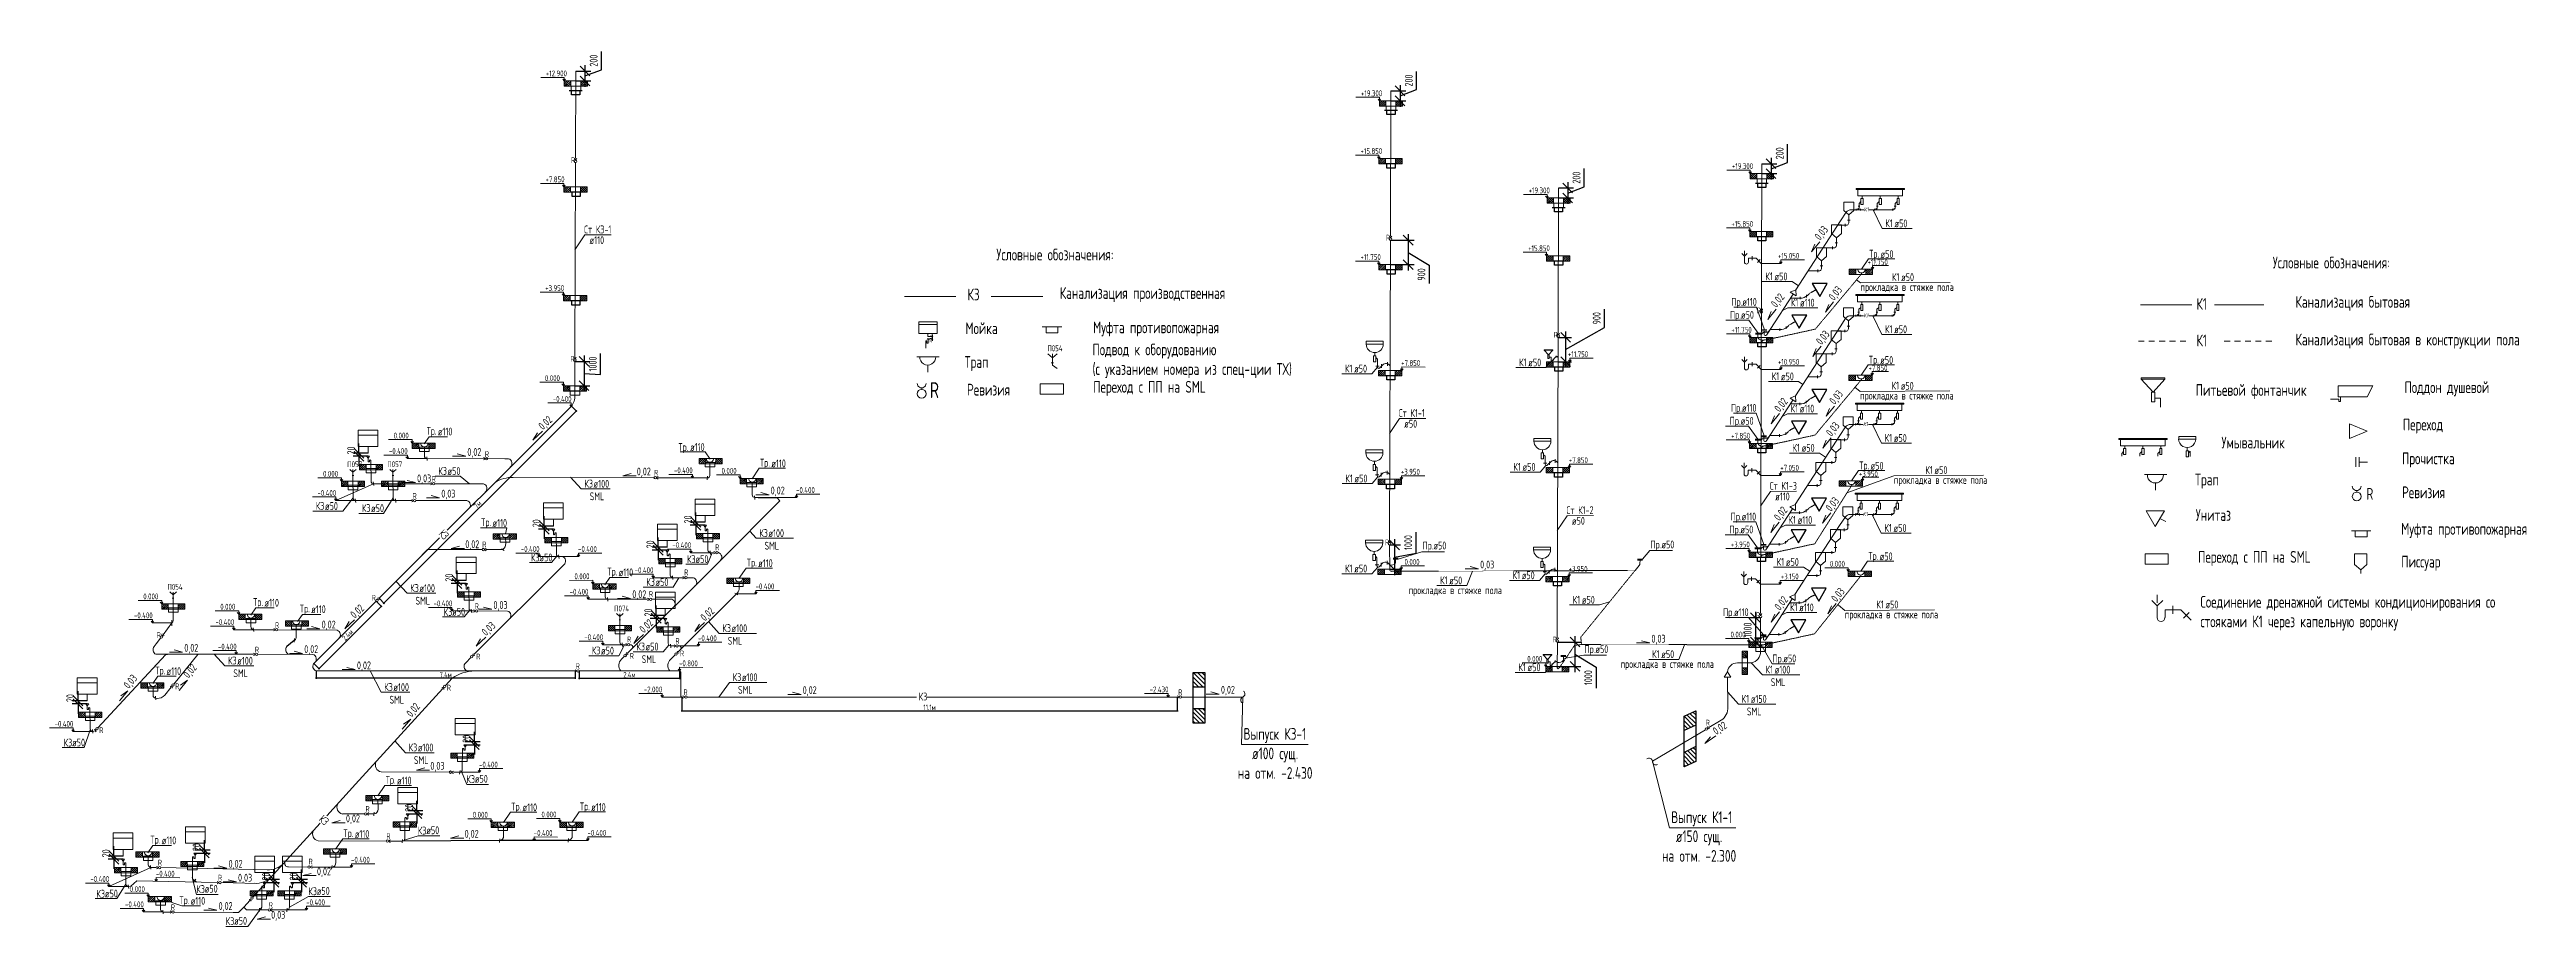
# Model space of a CAD drawing. Header units: millimetres. Extents: x -8689834 to 9419935, y -370377 to 166066.
# Drawn here: x -251549 to -188391, y -327624 to -305252 of the extents above; entities that cross this region are included whole.
import ezdxf

# ---------------------------------------------------------------- set-up
doc = ezdxf.new("R2010")
doc.units = ezdxf.units.MM
doc.header["$MEASUREMENT"] = 0
doc.linetypes.add('01_base$0$DASHED2', pattern=[0.375, 0.25, -0.125])
doc.layers.get('0').update_dxf_attribs({"color": 250, "lineweight": 9})
for name, color, linetype, lineweight in [('_0', 250, 'Continuous', 9), ('__Text VK', 7, 'Continuous', 30), ('_ВК-Text К1', 7, 'Continuous', 30), ('_ВК-К1', 14, 'Continuous', 40), ('_ВК-К3', 30, 'Continuous', 40), ('_ВК-переход на SML', 3, 'Continuous', 30), ('_ВК-противопожарные муфты', 1, 'Continuous', 30), ('_Санпр', 7, 'Continuous', 30), ('_Сантехника', 7, 'Continuous', 30), ('ВК_канализация', 32, 'Continuous', 30), ('тх разм', 250, 'Continuous', 9)]:
    doc.layers.add(name, color=color, linetype=linetype, lineweight=lineweight)
for name, color, linetype in [('PDF __Арматура', 7, 'Continuous'), ('PDF __ВК-В1', 5, 'Continuous'), ('PDF __ВК-переход с ПП на  SML', 3, 'Continuous'), ('PDF __ВК-противопожарные муфты', 1, 'Continuous'), ('PDF __К14', 3, 'Continuous'), ('PDF __Санпр', 7, 'Continuous'), ('PDF __Сантехника', 7, 'Continuous'), ('PDF _TEKSTBK', 7, 'Continuous'), ('АР_Кровля дорожки', 245, 'Continuous'), ('АР_Таблицы', 250, 'Continuous')]:
    doc.layers.add(name, color=color, linetype=linetype)
doc.layers.add('PDF __ВК-К1', color=7, linetype='Continuous', true_color=0xb80000)
doc.styles.add('ISOCPEUR', font='isocpeur.ttf', dxfattribs={"width": 0.7})
doc.styles.add('RomanS', font='isocpeur.ttf')
doc.styles.add('ГОСТ 2.304', font='isocpeur.ttf', dxfattribs={"width": 0.7})
doc.styles.add('ГОСТ М100', font='ARIALN.TTF')
doc.dimstyles.new('ISO-25', dxfattribs={"dimtxt": 70, "dimasz": 30, "dimexe": 50, "dimexo": 50, "dimgap": 5, "dimtad": 1, "dimdec": 0, "dimdsep": 46, "dimtxsty": 'ГОСТ М100', "dimblk": 'OBLIQUE', "dimcen": 30, "dimdle": 50, "dimadec": 0, "dimazin": 0, "dimtfac": 1, "dimtdec": 0, "dimtmove": 1, "dimatfit": 3, "dimldrblk": 'OBLIQUE', "dimfxl": 1, "dimarcsym": 0})
doc.dimstyles.new('R_50', dxfattribs={"dimtxt": 140, "dimasz": 30, "dimexe": 20, "dimexo": 0, "dimgap": 20, "dimtad": 1, "dimdec": 0, "dimrnd": 5, "dimzin": 0, "dimdsep": 46, "dimtxsty": 'ISOCPEUR', "dimblk": 'ARCHTICK', "dimcen": 50, "dimdle": 20, "dimclrd": 256, "dimclre": 256, "dimclrt": 256, "dimadec": 0, "dimazin": 0, "dimtfac": 2, "dimtdec": 0, "dimtofl": 0, "dimtmove": 1, "dimatfit": 3, "dimfxl": 1, "dimtvp": 3, "dimtolj": 1, "dimtzin": 0, "dimarcsym": 0})
doc.dimstyles.new('СПДС', dxfattribs={"dimscale": 100, "dimtxt": 2.5, "dimasz": 2.5, "dimexe": 1.5, "dimexo": 0, "dimgap": 1, "dimtad": 1, "dimdec": 0, "dimrnd": 1, "dimtxsty": 'ГОСТ 2.304', "dimblk": 'OBLIQUE', "dimcen": 2.5, "dimdle": 1.5, "dimadec": 0, "dimazin": 2, "dimtfac": 0.75, "dimtdec": 0, "dimtmove": 1, "dimatfit": 3, "dimfxl": 1, "dimtolj": 1, "dimarcsym": 1})

msp = doc.modelspace()

# ---------------------------------------------------------------- texts
at = {"layer": '__Text VK', "lineweight": 13, "style": 'RomanS', "oblique": 7, "width": 0.85}
for p in [(-205286.1, -309380.2, 0), (-205294.1, -312083, 0), (-205302.3, -314856.1, 0), (-205308.4, -317153.6, 0)]:
    msp.add_text('К1', height=98, dxfattribs=at).set_placement(p)
at = {"layer": 'АР_Таблицы', "lineweight": 13, "ltscale": 100, "char_height": 150, "width": 3718.698, "attachment_point": 4, "style": 'ISOCPEUR'}
for s, insert in [('П054', (-226104.6, -312875)), ('П057', (-243957.7, -315831.6, 171.1)), ('П057', (-242935.5, -315831.6, 171.1)), ('П054', (-248541.7, -318960.2)), ('П074', (-237152, -319512.7))]:
    msp.add_mtext(s, dxfattribs=dict(at, insert=insert))
at = {"layer": 'ВК_канализация', "color": 18, "ltscale": 100, "true_color": 0x000000, "style": 'ISOCPEUR'}
for s, insert, char_height, width, attachment_point, rotation in [('\\pxi-1,l1,t1,5;+12.900', (-238894.4, -305862.6), 150, 7500, 4, 0.041938), ('\\pxi-1,l1,t1,5;+19.300', (-218109.7, -306369.3), 150, 7500, 4, 0.041938), ('\\pxi-1,l1,t1,5;R', (-238252.3, -308072.8), 150, 7500, 4, 0.041938), ('\\pxi-1,l1,t1,5;+15.850', (-218120.6, -307843.3), 150, 7500, 4, 0.041938), ('\\pxi-1,l1,t1,5;+19.300', (-208651.9, -308226.5), 150, 7500, 4, 0.041938), ('\\pxi-1,l1,t1,5;+7.850', (-238902.1, -308565.4), 150, 7500, 4, 0.041938), ('\\pxi-1,l1,t1,5;+19.300', (-213834.9, -308847.1), 150, 7500, 4, 0.041938), ('\\pxi-1,l1,t1,5;+15.850', (-208662.8, -309700.5), 150, 7500, 4, 0.041938), ('0,03', (-206467, -310085.3), 200, 5891.51, 4, 51.000603), ('\\pxi-1,l1,t1,5;+11.750', (-218120.6, -310546.1), 150, 7500, 4, 0.041938), ('\\pxi-1,l1,t1,5;+15.850', (-213845.8, -310321.1), 150, 7500, 4, 0.041938), ('\\pxi-1,l1,t1,5;+15.050', (-206931.6, -310516.9), 150, 7500, 6, 359.94981), ('\\pxi-1,l1,t1,5;+11.750', (-204675.6, -310677.1), 150, 7500, 6, 359.958062), ('\\pxi-1,l1,t1,5;+3.950', (-238910.3, -311338.5), 150, 7500, 4, 0.041938), ('0,03', (-206110.1, -311622.8), 200, 5891.51, 4, 51.000603), ('0,02', (-207579.1, -311804.3), 200, 5891.51, 4, 51.000603), ('\\pxi-1,l1,t1,5;+11.750', (-208662.8, -312403.3), 150, 7500, 4, 0.041938), ('0,03', (-206429.7, -312753), 200, 5891.51, 4, 51.000603), ('\\pxi-1,l1,t1,5;R', (-238267.3, -313143.4), 150, 7500, 4, 0.041938), ('+7.850', (-216599.4, -313251.6), 150, 7500, 6, 359.618888), ('+11.750', (-212315.5, -313026.7), 150, 7500, 6, 359.618888), ('\\pxi-1,l1,t1,5;+10.950', (-206933.2, -313219.7), 150, 7500, 6, 359.94981), ('\\pxi-1,l1,t1,5;0.000', (-238917.1, -313636.1), 150, 7500, 4, 0.041938), ('\\pxi-1,l1,t1,5;R', (-229101.8, -313940.5), 403.734, 20186.686, 4, 0.041938), ('\\pxi-1,l1,t1,5;+7.850', (-204683.6, -313379.9), 150, 7500, 6, 359.958062), ('\\pxi-1,l1,t1,5;-0.400', (-238716.1, -314165.8), 150, 7500, 4, 0.041938), ('0,02', (-207494.8, -314470.2), 200, 5891.51, 4, 51.000603), ('0,03', (-206089.5, -314277.7), 200, 5891.51, 4, 51.000603), ('\\pxi-1,l1,t1,5;0.000', (-242773.3, -315100.9), 150, 7500, 4, 0.041938), ('0,02', (-239021.9, -314912.9), 200, 5891.51, 4, 43.058206), ('\\pxi-1,l1,t1,5;+7.850', (-208671.2, -315106.1), 150, 7500, 4, 0.041938), ('0,03', (-206174.9, -315089.3), 200, 5891.51, 4, 51.000603), ('\\pxi-1,l1,t1,5;-0.400', (-242895.2, -315494.6), 150, 7500, 4, 0.041938), ('Тр.', (-235261.3, -315421.2, -78.2), 200, 5891.51, 6, 359.833015), ('\\pxi-1,l1,t1,5;ø110', (-234845.3, -315394.4, -78.2), 200, 7500, 6, 359.833015), ('+7.850', (-212323.2, -315729.5), 150, 7500, 6, 359.618888), ('\\pxi-1,l1,t1,5;0.000', (-244575, -316075.4, 171.1), 150, 7500, 4, 0.041938), ('\\pxi-1,l1,t1,5;-0.400', (-235626.9, -315987.5, -78.2), 150, 7500, 4, 0.041938), ('\\pxi-1,l1,t1,5;0.000', (-234412.7, -315999.7), 150, 7500, 4, 0.041938), ('\\pxi-1,l1,t1,5;-0.400', (-232034.7, -316490.2), 150, 7500, 6, 359.94981), ('\\pxi-1,l1,t1,5;+3.950', (-216607.6, -316024.8), 150, 7500, 6, 359.618888), ('\\pxi-1,l1,t1,5;+7.050', (-206941.2, -315922.5), 150, 7500, 6, 359.94981), ('\\pxi-1,l1,t1,5;+3.950', (-204929.4, -316076.1), 150, 7500, 6, 359.958062), ('\\pxi-1,l1,t1,5;-0.400', (-244716.8, -316564.8, 171.1), 150, 7500, 4, 0.041938), ('0,02', (-207503, -317243.3), 200, 5891.51, 4, 51.000603), ('0,03', (-206185.4, -317004.8), 200, 5891.51, 4, 51.000603), ('К3', (-241570.5, -317549.2), 200, 5891.51, 4, 315), ('\\pxi-1,l1,t1,5;-0.400', (-239531.9, -317995.5), 150, 7500, 4, 0.041938), ('\\pxi-1,l1,t1,5;-0.400', (-237593.7, -317995.6), 150, 7500, 6, 359.94981), ('\\pxi-1,l1,t1,5;-0.400', (-235666.3, -317898.1), 150, 7500, 4, 0.041938), ('\\pxi-1,l1,t1,5;0.000', (-216614.4, -318324), 150, 7500, 6, 359.618888), ('\\pxi-1,l1,t1,5;+3.950', (-208679.4, -317879.2), 150, 7500, 4, 0.041938), ('\\pxi-1,l1,t1,5;0.000', (-206152, -318370.6), 150, 7500, 4, 0.041938), ('\\pxi-1,l1,t1,5;0.000', (-238164, -318691.3), 150, 7500, 4, 0.041938), ('\\pxi-1,l1,t1,5;-0.400', (-236627.5, -318535.2), 150, 7500, 4, 0.041938), ('\\pxi-1,l1,t1,5;-0.400', (-233066.8, -318948.5), 150, 7500, 6, 359.94981), ('\\pxi-1,l1,t1,5;+3.950', (-212331.4, -318502.6), 150, 7500, 6, 359.618888), ('\\pxi-1,l1,t1,5;+3.150', (-206949.3, -318695.6), 150, 7500, 6, 359.94981), ('\\pxi-1,l1,t1,5;0.000', (-249159, -319204), 150, 7500, 4, 0.041938), ('\\pxi-1,l1,t1,5;0.000', (-247195.7, -319466.6), 150, 7500, 4, 0.041938), ('0,02', (-243819.1, -319720.7), 200, 5891.51, 4, 43.058206), ('\\pxi-1,l1,t1,5;-0.400', (-241757.5, -319382.9), 150, 7500, 4, 0.041938), ('\\pxi-1,l1,t1,5;-0.400', (-238286, -319085), 150, 7500, 4, 0.041938), ('0,02', (-234890.6, -319793.4), 200, 5891.51, 4, 43.058206), ('0,02', (-207489.4, -319528.9), 200, 5891.51, 4, 51.000603), ('0,03', (-206043.7, -319315.1), 200, 5891.51, 4, 51.000603), ('\\pxi-1,l1,t1,5;-0.400', (-249396.1, -319687.4), 150, 7500, 4, 0.041938), ('\\pxi-1,l1,t1,5;-0.400', (-247317.7, -319860.3), 150, 7500, 4, 0.041938), ('0,03', (-240471.8, -320167.3), 200, 5891.51, 4, 43.058206), ('\\pxi-1,l1,t1,5;-0.400', (-237911.1, -320245.8), 150, 7500, 4, 0.041938), ('0,02', (-236449.5, -320096.8), 200, 5891.51, 4, 43.058206), ('\\pxi-1,l1,t1,5;-0.400', (-234535.3, -320272.6), 150, 7500, 6, 359.94981), ('\\pxi-1,l1,t1,5;0.000', (-208686.2, -320176.8), 150, 7500, 4, 0.041938), ('\\pxi-1,l1,t1,5;-0.400', (-247255.5, -320485.4), 150, 7500, 4, 0.041938), ('-0.800', (-235018.9, -320913.4), 150, 7500, 6, 359.618888), ('\\pxi-1,l1,t1,5;0.000', (-213868.6, -320797.4), 150, 7500, 4, 0.041938), ('0,03', (-249588, -321526), 200, 5891.51, 4, 49.7066), ('0,02', (-248066.7, -321256.1), 200, 5891.51, 4, 49.7066), ('0,02', (-242376.1, -322249.3), 200, 5891.51, 4, 49.7066), ('\\pxi-1,l1,t1,5;-2.000', (-236396.1, -321577.7), 150, 7500, 4, 0.041938), ('\\pxi-1,l1,t1,5;-2.430', (-223497, -321577.7), 150, 7500, 4, 0.041938), ('\\pxi-1,l1,t1,5;-0.400', (-251419.5, -322455.7), 150, 7500, 4, 0.041938), ('0,02', (-209095.4, -322681.6), 200, 5891.51, 4, 33.940925), ('\\pxi-1,l1,t1,5;-0.400', (-240118.8, -323495.3), 150, 7500, 6, 359.94981), ('К3', (-244631.4, -324839.9), 200, 5891.51, 4, 317.703072), ('\\pxi-1,l1,t1,5;0.000', (-240756.2, -324773.7), 150, 7500, 4, 0.041938), ('-0.400', (-238723.5, -325240.1), 150, 7500, 6, 359.618888), ('\\pxi-1,l1,t1,5;0.000', (-239005.7, -324766.6), 150, 7500, 4, 0.041938), ('\\pxi-1,l1,t1,5;-0.400', (-237353.6, -325234.5), 150, 7500, 6, 359.94981), ('\\pxi-1,l1,t1,5;-0.400', (-243382.2, -325920.7), 150, 7500, 6, 359.94981), ('\\pxi-1,l1,t1,5;-0.400', (-250506, -326413.3), 150, 7500, 4, 0.041938), ('-0.400', (-248358.9, -326278.6), 150, 7500, 6, 359.618888), ('\\pxi-1,l1,t1,5;-0.400', (-249622.8, -327060.5), 150, 7500, 4, 0.041938), ('\\pxi-1,l1,t1,5;0.000', (-249500.5, -326669.4), 150, 7500, 4, 0.041938), ('\\pxi-1,l1,t1,5;-0.400', (-244525.5, -327007.3), 150, 7500, 6, 359.94981)]:
    msp.add_mtext(s, dxfattribs=dict(at, insert=insert, char_height=char_height, width=width, attachment_point=attachment_point, rotation=rotation))
for s, insert, char_height, width, attachment_point in [('Ст К3-1', (-237918.5, -309841.9), 200, 5891.51, 4), ('\\pxi-1,l1,t1,5;ø110', (-237778.3, -310114.3), 200, 7500, 4), ('К1', (-204739.4, -309685), 200, 5891.51, 4), ('\\pxi-1,l1,t1,5;ø50', (-204506.2, -309688.2), 200, 7500, 4), ('Тр.', (-205150.4, -310489.6), 200, 5891.51, 4), ('\\pxi-1,l1,t1,5;ø50', (-204861.3, -310472.3), 200, 7500, 4), ('К1', (-207797.1, -311038.5), 200, 5891.51, 4), ('\\pxi-1,l1,t1,5;ø50', (-207563.9, -311041.7), 200, 7500, 4), ('прокладка в стяжке пола', (-205372.6, -311338.4), 200, 5891.51, 4), ('К1', (-204570.6, -311057.7), 200, 5891.51, 4), ('\\pxi-1,l1,t1,5;ø50', (-204337.4, -311060.9), 200, 7500, 4), ('\\pxi-1,l1,t1,5;Пр.ø50', (-208700, -312048.4), 200, 5891.51, 4), ('\\pxi-1,l1,t1,5;Пр.ø110', (-208666.8, -311719), 200, 5891.51, 4), ('К1', (-207146.9, -311707.5), 200, 5891.51, 4), ('\\pxi-1,l1,t1,5;ø110', (-206913.7, -311710.6), 200, 7500, 4), ('К1', (-204747.4, -312387.3), 200, 5891.51, 4), ('\\pxi-1,l1,t1,5;ø50', (-204514.2, -312390.5), 200, 7500, 4), ('К1', (-214077, -313233.3, 0), 200, 5891.51, 4), ('\\pxi-1,l1,t1,5;ø50', (-213843.9, -313236.5, 0), 200, 7500, 4), ('Тр.', (-205158.4, -313192.4), 200, 5891.51, 4), ('\\pxi-1,l1,t1,5;ø50', (-204869.3, -313175.1), 200, 7500, 4), ('К1', (-218517.2, -313390.7, 0), 200, 5891.51, 4), ('\\pxi-1,l1,t1,5;ø50', (-218284, -313393.8, 0), 200, 7500, 4), ('К1', (-207635, -313588.8), 200, 5891.51, 4), ('\\pxi-1,l1,t1,5;ø50', (-207401.8, -313591.9), 200, 7500, 4), ('К1', (-204579, -313828), 200, 5891.51, 4), ('\\pxi-1,l1,t1,5;ø50', (-204345.8, -313831.2), 200, 7500, 4), ('Ст К1-1', (-217146.1, -314525.3), 200, 5891.51, 4), ('\\pxi-1,l1,t1,5;Пр.ø110', (-208674.8, -314421.8), 200, 5891.51, 4), ('К1', (-207154.9, -314410.3), 200, 5891.51, 4), ('\\pxi-1,l1,t1,5;ø110', (-206921.7, -314413.4), 200, 7500, 4), ('прокладка в стяжке пола', (-205381, -314108.7), 200, 5891.51, 4), ('Тр.', (-241934.4, -315008.8), 200, 5891.51, 4), ('\\pxi-1,l1,t1,5;ø110', (-241646.9, -314999.5), 200, 7500, 4), ('\\pxi-1,l1,t1,5;ø50', (-217005.9, -314797.7), 200, 7500, 4), ('\\pxi-1,l1,t1,5;Пр.ø50', (-208708, -314751.2), 200, 5891.51, 4), ('К1', (-204755.6, -315160.4), 200, 5891.51, 4), ('\\pxi-1,l1,t1,5;ø50', (-204522.4, -315163.6), 200, 7500, 4), ('0,02', (-240895.4, -315543), 200, 5891.51, 4), ('Тр.', (-233431.9, -315820.2), 200, 5891.51, 4), ('\\pxi-1,l1,t1,5;ø110', (-233144.4, -315810.9), 200, 7500, 4), ('К1', (-207105.3, -315411.3), 200, 5891.51, 4), ('\\pxi-1,l1,t1,5;ø50', (-206872.1, -315414.5), 200, 7500, 4), ('Тр.', (-205404.3, -315888.6), 200, 5891.51, 4), ('\\pxi-1,l1,t1,5;ø50', (-205115.1, -315871.3), 200, 7500, 4), ('0,03', (-242176.9, -316216), 200, 5891.51, 4), ('К3', (-241634.6, -316004.1, 171.1), 200, 5891.51, 4), ('\\pxi-1,l1,t1,5;ø50', (-241401.4, -316007.3, 171.1), 200, 7500, 4), ('К3', (-237910.4, -316327.5), 200, 5891.51, 4), ('\\pxi-1,l1,t1,5;ø100', (-237677.2, -316330.6), 200, 7500, 4), ('0,02', (-236573.9, -316040.5), 200, 5891.51, 4), ('0,02', (-233160.3, -316525.1), 200, 5891.51, 4), ('К1', (-218507, -316193.2, 0), 200, 5891.51, 4), ('\\pxi-1,l1,t1,5;ø50', (-218273.8, -316196.4, 0), 200, 7500, 4), ('К1', (-214222.9, -315898, 0), 200, 5891.51, 4), ('\\pxi-1,l1,t1,5;ø50', (-213989.7, -315901.1, 0), 200, 7500, 4), ('Ст К1-3', (-207687.6, -316382.6), 200, 5891.51, 4), ('прокладка в стяжке пола', (-204520.4, -316259.9), 200, 5891.51, 4), ('К1', (-203718.5, -315979.2), 200, 5891.51, 4), ('\\pxi-1,l1,t1,5;ø50', (-203485.3, -315982.3), 200, 7500, 4), ('К3', (-244758.9, -316894.8, 171.1), 200, 5891.51, 4), ('\\pxi-1,l1,t1,5;ø50', (-244525.7, -316898, 171.1), 200, 7500, 4), ('К3', (-243583.8, -316951.6, 171.1), 200, 5891.51, 4), ('\\pxi-1,l1,t1,5;ø50', (-243350.6, -316954.8, 171.1), 200, 7500, 4), ('0,03', (-241559.2, -316605.4), 200, 5891.51, 4), ('SML', (-237775.6, -316650.2), 200, 5891.51, 4), ('Ст К1-2', (-212869.9, -317003.2), 200, 5891.51, 4), ('\\pxi-1,l1,t1,5;ø110', (-207547.4, -316655), 200, 7500, 4), ('Тр.', (-240541.3, -317340.3), 200, 5891.51, 4), ('\\pxi-1,l1,t1,5;ø110', (-240253.8, -317331), 200, 7500, 4), ('К3', (-233452.5, -317587.6), 200, 5891.51, 4), ('\\pxi-1,l1,t1,5;ø100', (-233219.3, -317590.7), 200, 7500, 4), ('\\pxi-1,l1,t1,5;ø50', (-212729.7, -317275.6), 200, 7500, 4), ('\\pxi-1,l1,t1,5;Пр.ø50', (-208716.2, -317524.3), 200, 5891.51, 4), ('\\pxi-1,l1,t1,5;Пр.ø110', (-208683, -317194.9), 200, 5891.51, 4), ('К1', (-207207.1, -317251.3), 200, 5891.51, 4), ('\\pxi-1,l1,t1,5;ø110', (-206973.9, -317254.5), 200, 7500, 4), ('К1', (-204761.7, -317458), 200, 5891.51, 4), ('\\pxi-1,l1,t1,5;ø50', (-204528.5, -317461.1), 200, 7500, 4), ('0,02', (-240947.4, -317896.7), 200, 5891.51, 4), ('К3', (-239273.5, -318214.1), 200, 5891.51, 4), ('\\pxi-1,l1,t1,5;ø50', (-239057.5, -318209.4), 200, 7500, 4), ('К3', (-235293.8, -318256.5), 200, 5891.51, 4), ('\\pxi-1,l1,t1,5;ø50', (-235077.8, -318251.8), 200, 7500, 4), ('Тр.', (-233767.7, -318366), 200, 5891.51, 4), ('\\pxi-1,l1,t1,5;ø110', (-233480.2, -318356.7), 200, 7500, 4), ('SML', (-233317.7, -317910.3), 200, 5891.51, 4), ('\\pxi-1,l1,t1,5;Пр.ø50', (-216542.4, -317935, 0), 200, 5891.51, 4), ('0,03', (-215070.5, -318414.5), 200, 5891.51, 4), ('\\pxi-1,l1,t1,5;Пр.ø50', (-210729.5, -317908.7), 200, 5891.51, 4), ('К1', (-207507.5, -318322.8), 200, 5891.51, 4), ('\\pxi-1,l1,t1,5;ø50', (-207274.3, -318325.9), 200, 7500, 4), ('Тр.', (-205172.7, -318199.1), 200, 5891.51, 4), ('\\pxi-1,l1,t1,5;ø50', (-204883.6, -318181.8), 200, 7500, 4), ('К3', (-242352.4, -318990.7), 200, 5891.51, 4), ('\\pxi-1,l1,t1,5;ø100', (-242119.2, -318993.9), 200, 7500, 4), ('Тр.', (-237325.1, -318599.3), 200, 5891.51, 4), ('\\pxi-1,l1,t1,5;ø110', (-237037.6, -318590), 200, 7500, 4), ('К3', (-236332.6, -318836), 200, 5891.51, 4), ('\\pxi-1,l1,t1,5;ø50', (-236099.4, -318839.2), 200, 7500, 4), ('К1', (-218513.8, -318490.8, 0), 200, 5891.51, 4), ('\\pxi-1,l1,t1,5;ø50', (-218280.6, -318493.9, 0), 200, 7500, 4), ('К1', (-216091.2, -318793), 200, 5891.51, 4), ('\\pxi-1,l1,t1,5;ø50', (-215858.1, -318796.2), 200, 7500, 4), ('К1', (-214242.8, -318662.3, 0), 200, 5891.51, 4), ('\\pxi-1,l1,t1,5;ø50', (-214009.6, -318665.4, 0), 200, 7500, 4), ('Тр.', (-246356.9, -319374.6), 200, 5891.51, 4), ('\\pxi-1,l1,t1,5;ø110', (-246069.3, -319365.3), 200, 7500, 4), ('Тр.', (-245165, -319540.5), 200, 5891.51, 4), ('\\pxi-1,l1,t1,5;ø110', (-244877.4, -319531.2), 200, 7500, 4), ('SML', (-242217.6, -319313.5), 200, 5891.51, 4), ('К3', (-241499.1, -319601.6), 200, 5891.51, 4), ('\\pxi-1,l1,t1,5;ø50', (-241283.1, -319596.8), 200, 7500, 4), ('0,03', (-240230.5, -319446.9), 200, 5891.51, 4), ('0,02', (-236688.9, -319172.2), 200, 5891.51, 4), ('прокладка в стяжке пола', (-216893.2, -319073.7), 200, 5891.51, 4), ('К1', (-212710.3, -319288.2, 0), 200, 5891.51, 4), ('\\pxi-1,l1,t1,5;ø50', (-212477.1, -319291.3, 0), 200, 7500, 4), ('\\pxi-1,l1,t1,5;Пр.ø110', (-208876.2, -319634.7), 200, 5891.51, 4), ('К1', (-207169.2, -319480.9), 200, 5891.51, 4), ('\\pxi-1,l1,t1,5;ø110', (-206936, -319484.1), 200, 7500, 4), ('К1', (-204969.5, -319408.8), 200, 5891.51, 4), ('\\pxi-1,l1,t1,5;ø50', (-204736.3, -319412), 200, 7500, 4), ('0,02', (-244610.3, -319945.7), 200, 5891.51, 4), ('К3', (-234391.9, -320012.9), 200, 5891.51, 4), ('\\pxi-1,l1,t1,5;ø100', (-234158.7, -320016.1), 200, 7500, 4), ('0,03', (-210702.9, -320305.9), 200, 5891.51, 4), ('прокладка в стяжке пола', (-205771.4, -319689.5), 200, 5891.51, 4), ('0,02', (-248112.5, -320538.6), 200, 5891.51, 4), ('К3', (-246996.3, -320841.2), 200, 5891.51, 4), ('\\pxi-1,l1,t1,5;ø100', (-246763.1, -320844.3), 200, 7500, 4), ('0,02', (-245054, -320573.3), 200, 5891.51, 4), ('К3', (-237720.1, -320584.4), 200, 5891.51, 4), ('\\pxi-1,l1,t1,5;ø50', (-237486.9, -320587.5), 200, 7500, 4), ('К3', (-236584.7, -320482), 200, 5891.51, 4), ('SML', (-236450, -320804.8), 200, 5891.51, 4), ('\\pxi-1,l1,t1,5;ø50', (-236351.5, -320485.2), 200, 7500, 4), ('SML', (-234257.1, -320335.6), 200, 5891.51, 4), ('\\pxi-1,l1,t1,5;Пр.ø50', (-212412.5, -320575.9), 200, 5891.51, 4), ('К1', (-210685.8, -320674.8), 200, 5891.51, 4), ('\\pxi-1,l1,t1,5;ø50', (-210452.6, -320677.9), 200, 7500, 4), ('\\pxi-1,l1,t1,5;Пр.ø50', (-207620.6, -320813.8), 200, 5891.51, 4), ('Тр.', (-248852.4, -321120), 200, 5891.51, 4), ('\\pxi-1,l1,t1,5;ø110', (-248564.8, -321110.7), 200, 7500, 4), ('SML', (-246861.5, -321163.9), 200, 5891.51, 4), ('0,02', (-243710.2, -320985.3), 200, 5891.51, 4), ('К3', (-243015.4, -321515.9), 200, 5891.51, 4), ('\\pxi-1,l1,t1,5;ø100', (-242782.2, -321519.1), 200, 7500, 4), ('К3', (-234129.3, -321264), 200, 5891.51, 4), ('\\pxi-1,l1,t1,5;ø100', (-233896.1, -321267.1), 200, 7500, 4), ('К1', (-214094, -321009.8, 0), 200, 5891.51, 4), ('\\pxi-1,l1,t1,5;ø50', (-213860.8, -321012.9, 0), 200, 7500, 4), ('прокладка в стяжке пола', (-211487.8, -320955.4), 200, 5891.51, 4), ('К1', (-207793.1, -321069.5), 200, 5891.51, 4), ('SML', (-207658.3, -321392.2), 200, 5891.51, 4), ('\\pxi-1,l1,t1,5;ø100', (-207559.9, -321072.7), 200, 7500, 4), ('SML', (-242880.6, -321838.6), 200, 5891.51, 4), ('SML', (-233994.5, -321586.7), 200, 5891.51, 4), ('0,02', (-232344.9, -321617.9), 200, 5891.51, 4), ('К3', (-229386.7, -321760.2), 200, 5891.51, 4), ('0,02', (-221679.6, -321608.2), 200, 5891.51, 4), ('К1', (-208403.1, -321815.7), 200, 5891.51, 4), ('SML', (-208268.3, -322138.4), 200, 5891.51, 4), ('\\pxi-1,l1,t1,5;ø150', (-208169.9, -321818.9), 200, 7500, 4), ('Выпуск К3-1', (-221103.6, -322753), 300, 5891.51, 4), ('К3', (-251190, -322934.8), 200, 5891.51, 4), ('\\pxi-1,l1,t1,5;ø50', (-250974.1, -322930), 200, 7500, 4), ('К3', (-242392.7, -323056.3), 200, 5891.51, 4), ('SML', (-242257.9, -323379), 200, 5891.51, 4), ('\\pxi-1,l1,t1,5;ø100', (-242159.5, -323059.5), 200, 7500, 4), ('Тр.', (-242976.4, -323912.4), 200, 5891.51, 4), ('\\pxi-1,l1,t1,5;ø110', (-242688.8, -323903.1), 200, 7500, 4), ('0,03', (-241838.1, -323549.2), 200, 5891.51, 4), ('К3', (-240699.6, -323864.8), 200, 5891.51, 6), ('\\pxi-1,l1,t1,5;ø50', (-240374.4, -323856), 200, 7500, 6), ('Тр.', (-239775.3, -324594.3), 200, 5891.51, 4), ('\\pxi-1,l1,t1,5;ø110', (-239487.8, -324585), 200, 7500, 4), ('Тр.', (-238024.9, -324587.1), 200, 5891.51, 4), ('\\pxi-1,l1,t1,5;ø110', (-237737.3, -324577.8), 200, 7500, 4), ('Тр.', (-244053.4, -325273.3), 200, 5891.51, 4), ('0,02', (-243990.6, -324890.1), 200, 5891.51, 4), ('\\pxi-1,l1,t1,5;ø110', (-243765.9, -325264), 200, 7500, 4), ('К3', (-241938.2, -325178.9), 200, 5891.51, 6), ('\\pxi-1,l1,t1,5;ø50', (-241613, -325170.1), 200, 7500, 6), ('0,02', (-240964.5, -325283.4), 200, 5891.51, 4), ('Выпуск К1-1', (-210197.6, -324876.5), 300, 5891.51, 4), ('Тр.', (-248976.9, -325437.2), 200, 5891.51, 4), ('\\pxi-1,l1,t1,5;ø110', (-248689.3, -325427.9), 200, 7500, 4), ('0,02', (-246983.2, -326048.9), 200, 5891.51, 4), ('0,03', (-246742.4, -326403), 200, 5891.51, 4), ('0,02', (-244729.7, -326241), 200, 5891.51, 4), ('К3', (-250353.4, -326788.8), 200, 5891.51, 4), ('\\pxi-1,l1,t1,5;ø50', (-250137.4, -326784.1), 200, 7500, 4), ('Тр.', (-248237.4, -326978.9), 200, 5891.51, 4), ('\\pxi-1,l1,t1,5;ø110', (-247949.9, -326969.6), 200, 7500, 4), ('К3', (-247587.4, -326669.8), 200, 5891.51, 6), ('\\pxi-1,l1,t1,5;ø50', (-247262.3, -326661), 200, 7500, 6), ('0,02', (-247238.2, -327124.9), 200, 5891.51, 4), ('К3', (-244730.2, -326726.7), 200, 5891.51, 6), ('\\pxi-1,l1,t1,5;ø50', (-244405.1, -326717.9), 200, 7500, 6), ('К3', (-246838.3, -327487.5), 200, 5891.51, 6), ('\\pxi-1,l1,t1,5;ø50', (-246513.1, -327478.7), 200, 7500, 6), ('0,03', (-245897.6, -327350.3), 200, 5891.51, 4)]:
    msp.add_mtext(s, dxfattribs=dict(at, insert=insert, char_height=char_height, width=width, attachment_point=attachment_point))
at = {"layer": 'ВК_канализация', "color": 7, "ltscale": 100, "char_height": 150, "width": 7500, "attachment_point": 4, "rotation": 0.041938, "style": 'ISOCPEUR'}
for insert in [(-217470.7, -310053.5), (-208014.1, -311910.7), (-213196.8, -312531.3), (-240447.7, -315573.6), (-241804, -316207.5), (-236133, -316049.5, -78.2), (-242290.4, -316640.6), (-240515.2, -317879.5), (-234575.3, -317951.4), (-217494.9, -317826.9), (-235366.9, -318591.5), (-243333.8, -319239.3), (-240707.7, -319453.8), (-236264.3, -319144.1), (-248816.2, -320188.6), (-245797.5, -319938.4), (-208036.4, -319684.1), (-246311, -320563.8), (-240668.4, -320738.1), (-236821.3, -320302), (-236753.4, -320724.8), (-235589.1, -320341.6), (-235473.8, -320660.5), (-213218.7, -320304.8), (-248344.8, -321498.1), (-241418.8, -321532.4), (-238132.6, -320981.6), (-235384.1, -321648.6), (-222768.1, -321649.6), (-250281.9, -322617.1), (-209318.2, -322425.1), (-243492.2, -324625.2), (-242960.7, -325318.8), (-244943, -325967.6), (-248785.4, -325996.2), (-247251.8, -326379.7), (-248454.7, -327135.9), (-245958.3, -327080.1)]:
    msp.add_mtext('\\pxi-1,l1,t1,5;R', dxfattribs=dict(at, insert=insert))
at = {"layer": 'ВК_канализация', "color": 18, "lineweight": 13, "ltscale": 100, "true_color": 0x000000, "char_height": 300, "attachment_point": 4, "style": 'ISOCPEUR'}
for s, insert, width in [('Условные обозначения:', (-227406.1, -310482.5), 5891.51), ('Условные обозначения:', (-194859.7, -310687.8), 5891.51), ('К3', (-228141.6, -311502.7), 3718.698), ('Канализация производственная', (-225788.9, -311505.5), 6956.356), ('К1', (-196804.5, -311743.9), 3718.698), ('Канализация бытовая', (-194280.2, -311729.9), 5891.51), ('Мойка', (-228193.8, -312363.4), 8368.311), ('Муфта противопожарная', (-224940.3, -312382.2), 8368.311), ('К1', (-196804.5, -312674.2), 3718.698), ('Канализация бытовая в конструкции пола', (-194280.2, -312691.4), 5891.51), ('Трап', (-228213.7, -313264.5), 8368.311), ('Подвод к оборудованию\\P(с указанием номера из спец-ции ТХ)', (-224955.1, -313195), 8368.311), ('Ревизия', (-228155.7, -313930.1), 8368.311), ('Переход с ПП на SML', (-224935.5, -313897.9), 8368.311), ('Питьевой фонтанчик', (-196824.4, -313978.1), 8368.311), ('Поддон душевой', (-191500.4, -313908), 8368.311), ('Умывальник', (-196167.1, -315279.7), 8368.311), ('Переход', (-191542.7, -314858.9), 8368.311), ('Прочистка', (-191563.8, -315725.2), 8368.311), ('Трап', (-196840, -316263.7), 8368.311), ('Ревизия', (-191563.8, -316549.3), 8368.311), ('Унитаз', (-196824.6, -317126.6), 8368.311), ('R', (-192470.9, -316588), 8368.311), ('Муфта противопожарная', (-191585, -317521.3), 8368.311), ('Переход с ПП на SML', (-196763.3, -318236.1), 8368.311), ('Писсуар', (-191582.2, -318357.6), 8368.311), ('Соединение дренажной системы кондиционирования со стояками К1 через капельную воронку', (-196705.8, -319632.7), 8368.311), ('\\pxi-1,l1,qc,t1,5;ø100 сущ.\\P\\pi0,l0,tz;на отм. -2.430', (-221350.1, -323457.9), 2105.202), ('\\pxi-1,l1,qc,t1,5;ø150 сущ.\\Pна отм. -2.300', (-210479.5, -325573.1), 1985.55)]:
    msp.add_mtext(s, dxfattribs=dict(at, insert=insert, width=width))

# ---------------------------------------------------------------- blocks, each defined once
blk = doc.blocks.new('_Oblique')
at = {"color": 0, "linetype": 'ByBlock', "lineweight": -2}
blk.add_line((-0.5, -0.5), (0.5, 0.5), dxfattribs=at)
blk = doc.blocks.new('*D2114')
at = {"layer": 'тх разм', "color": 0, "lineweight": -2, "ltscale": 100, "transparency": 16777216}
for p, q in [((-236081, -319687), (-236081, -319437)), ((-235848, -319687), (-236231, -319687)), ((-235848, -319765), (-236231, -319765)), ((-236081, -319687), (-236081, -319765)), ((-236081, -319765), (-236081, -320015))]:
    blk.add_line(p, q, dxfattribs=at)
at = {"layer": 'тх разм', "color": 0, "lineweight": -2, "ltscale": 100, "transparency": 16777216, "xscale": 250, "yscale": 250, "zscale": 250}
for p, rotation in [((-236081, -319687), 270), ((-236081, -319765), 90)]:
    blk.add_blockref('_Oblique', p, dxfattribs=dict(at, rotation=rotation))
at = {"layer": 'тх разм', "color": 0, "lineweight": 13, "ltscale": 100, "transparency": 16777216, "insert": (-236281, -319615), "char_height": 250, "attachment_point": 5, "rotation": 90, "style": 'ГОСТ 2.304'}
blk.add_mtext('\\A1;{\\H0.8x;20}', dxfattribs=at)
blk = doc.blocks.new('*D2115')
at = {"layer": 'тх разм', "color": 0, "lineweight": -2, "ltscale": 100, "transparency": 16777216}
for p, q in [((-235796, -317948), (-236179, -317948)), ((-235796, -318027), (-236179, -318027)), ((-236029, -317948), (-236029, -317698)), ((-236029, -317948), (-236029, -318027)), ((-236029, -318027), (-236029, -318277))]:
    blk.add_line(p, q, dxfattribs=at)
at = {"layer": 'тх разм', "color": 0, "lineweight": -2, "ltscale": 100, "transparency": 16777216, "xscale": 250, "yscale": 250, "zscale": 250}
for p, rotation in [((-236029, -317948), 270), ((-236029, -318027), 90)]:
    blk.add_blockref('_Oblique', p, dxfattribs=dict(at, rotation=rotation))
at = {"layer": 'тх разм', "color": 0, "lineweight": 13, "ltscale": 100, "transparency": 16777216, "insert": (-236229, -317877), "char_height": 250, "attachment_point": 5, "rotation": 90, "style": 'ГОСТ 2.304'}
blk.add_mtext('\\A1;{\\H0.8x;20}', dxfattribs=at)
blk = doc.blocks.new('*D2116')
at = {"layer": 'тх разм', "color": 0, "lineweight": -2, "ltscale": 100, "transparency": 16777216}
for p, q in [((-234835, -317311), (-235218, -317311)), ((-234835, -317390), (-235218, -317390)), ((-235068, -317311), (-235068, -317061)), ((-235068, -317311), (-235068, -317390)), ((-235068, -317390), (-235068, -317640))]:
    blk.add_line(p, q, dxfattribs=at)
at = {"layer": 'тх разм', "color": 0, "lineweight": -2, "ltscale": 100, "transparency": 16777216, "xscale": 250, "yscale": 250, "zscale": 250}
for p, rotation in [((-235068, -317311), 270), ((-235068, -317390), 90)]:
    blk.add_blockref('_Oblique', p, dxfattribs=dict(at, rotation=rotation))
at = {"layer": 'тх разм', "color": 0, "lineweight": 13, "ltscale": 100, "transparency": 16777216, "insert": (-235268, -317240), "char_height": 250, "attachment_point": 5, "rotation": 90, "style": 'ГОСТ 2.304'}
blk.add_mtext('\\A1;{\\H0.8x;20}', dxfattribs=at)
blk = doc.blocks.new('*D2108')
at = {"layer": 'тх разм', "color": 0, "lineweight": -2, "ltscale": 100, "transparency": 16777216}
for p, q in [((-238701, -317409), (-239084, -317409)), ((-238701, -317487), (-239084, -317487)), ((-238934, -317409), (-238934, -317159)), ((-238934, -317409), (-238934, -317487)), ((-238934, -317487), (-238934, -317737))]:
    blk.add_line(p, q, dxfattribs=at)
at = {"layer": 'тх разм', "color": 0, "lineweight": -2, "ltscale": 100, "transparency": 16777216, "xscale": 250, "yscale": 250, "zscale": 250}
for p, rotation in [((-238934, -317409), 270), ((-238934, -317487), 90)]:
    blk.add_blockref('_Oblique', p, dxfattribs=dict(at, rotation=rotation))
at = {"layer": 'тх разм', "color": 0, "lineweight": 13, "ltscale": 100, "transparency": 16777216, "insert": (-239134, -317338), "char_height": 250, "attachment_point": 5, "rotation": 90, "style": 'ГОСТ 2.304'}
blk.add_mtext('\\A1;{\\H0.8x;20}', dxfattribs=at)
blk = doc.blocks.new('*D2109')
at = {"layer": 'тх разм', "color": 0, "lineweight": -2, "ltscale": 100, "transparency": 16777216}
for p, q in [((-240926, -318796), (-241309, -318796)), ((-240926, -318875), (-241309, -318875)), ((-241159, -318796), (-241159, -318546)), ((-241159, -318796), (-241159, -318875)), ((-241159, -318875), (-241159, -319125))]:
    blk.add_line(p, q, dxfattribs=at)
at = {"layer": 'тх разм', "color": 0, "lineweight": -2, "ltscale": 100, "transparency": 16777216, "xscale": 250, "yscale": 250, "zscale": 250}
for p, rotation in [((-241159, -318796), 270), ((-241159, -318875), 90)]:
    blk.add_blockref('_Oblique', p, dxfattribs=dict(at, rotation=rotation))
at = {"layer": 'тх разм', "color": 0, "lineweight": 13, "ltscale": 100, "transparency": 16777216, "insert": (-241359, -318725), "char_height": 250, "attachment_point": 5, "rotation": 90, "style": 'ГОСТ 2.304'}
blk.add_mtext('\\A1;{\\H0.8x;20}', dxfattribs=at)
blk = doc.blocks.new('*D2110')
at = {"layer": 'тх разм', "color": 0, "lineweight": -2, "ltscale": 100, "transparency": 16777216}
for p, q in [((-250588, -321869), (-250971, -321869)), ((-250588, -321947), (-250971, -321947)), ((-250821, -321869), (-250821, -321619)), ((-250821, -321869), (-250821, -321947)), ((-250821, -321947), (-250821, -322197))]:
    blk.add_line(p, q, dxfattribs=at)
at = {"layer": 'тх разм', "color": 0, "lineweight": -2, "ltscale": 100, "transparency": 16777216, "xscale": 250, "yscale": 250, "zscale": 250}
for p, rotation in [((-250821, -321869), 270), ((-250821, -321947), 90)]:
    blk.add_blockref('_Oblique', p, dxfattribs=dict(at, rotation=rotation))
at = {"layer": 'тх разм', "color": 0, "lineweight": 13, "ltscale": 100, "transparency": 16777216, "insert": (-251021, -321798), "char_height": 250, "attachment_point": 5, "rotation": 90, "style": 'ГОСТ 2.304'}
blk.add_mtext('\\A1;{\\H0.8x;20}', dxfattribs=at)
blk = doc.blocks.new('*D2111')
at = {"layer": 'тх разм', "color": 0, "lineweight": -2, "ltscale": 100, "transparency": 16777216}
for p, q in [((-243426, -315552, 0), (-243809, -315552, 0)), ((-243426, -315630, 0), (-243809, -315630, 0)), ((-243659, -315552, 0), (-243659, -315302, 0)), ((-243659, -315552, 0), (-243659, -315630, 0)), ((-243659, -315630, 0), (-243659, -315880, 0))]:
    blk.add_line(p, q, dxfattribs=at)
at = {"layer": 'тх разм', "color": 0, "lineweight": -2, "ltscale": 100, "transparency": 16777216, "xscale": 250, "yscale": 250, "zscale": 250}
for p, rotation in [((-243659, -315552, 0), 270), ((-243659, -315630, 0), 90)]:
    blk.add_blockref('_Oblique', p, dxfattribs=dict(at, rotation=rotation))
at = {"layer": 'тх разм', "color": 0, "lineweight": 13, "ltscale": 100, "transparency": 16777216, "insert": (-243859, -315481, 0), "char_height": 250, "attachment_point": 5, "rotation": 90, "style": 'ГОСТ 2.304'}
blk.add_mtext('\\A1;{\\H0.8x;20}', dxfattribs=at)
blk = doc.blocks.new('*D2112')
at = {"layer": 'тх разм', "color": 0, "lineweight": -2, "ltscale": 100, "transparency": 16777216}
for p, q in [((-240717, -322908), (-240717, -322658)), ((-240950, -322908), (-240567, -322908)), ((-240950, -322987), (-240567, -322987)), ((-240717, -322908), (-240717, -322987)), ((-240717, -322987), (-240717, -323237))]:
    blk.add_line(p, q, dxfattribs=at)
at = {"layer": 'тх разм', "color": 0, "lineweight": -2, "ltscale": 100, "transparency": 16777216, "xscale": 250, "yscale": 250, "zscale": 250}
for p, rotation in [((-240717, -322908), 270), ((-240717, -322987), 90)]:
    blk.add_blockref('_Oblique', p, dxfattribs=dict(at, rotation=rotation))
at = {"layer": 'тх разм', "color": 0, "lineweight": 13, "ltscale": 100, "transparency": 16777216, "insert": (-240917, -322837), "char_height": 250, "attachment_point": 5, "rotation": 90, "style": 'ГОСТ 2.304'}
blk.add_mtext('\\A1;{\\H0.8x;20}', dxfattribs=at)
blk = doc.blocks.new('*D2113')
at = {"layer": 'тх разм', "color": 0, "lineweight": -2, "ltscale": 100, "transparency": 16777216}
for p, q in [((-242182, -324668), (-242182, -324418)), ((-242415, -324668), (-242032, -324668)), ((-242415, -324747), (-242032, -324747)), ((-242182, -324668), (-242182, -324747)), ((-242182, -324747), (-242182, -324997))]:
    blk.add_line(p, q, dxfattribs=at)
at = {"layer": 'тх разм', "color": 0, "lineweight": -2, "ltscale": 100, "transparency": 16777216, "xscale": 250, "yscale": 250, "zscale": 250}
for p, rotation in [((-242182, -324668), 270), ((-242182, -324747), 90)]:
    blk.add_blockref('_Oblique', p, dxfattribs=dict(at, rotation=rotation))
at = {"layer": 'тх разм', "color": 0, "lineweight": 13, "ltscale": 100, "transparency": 16777216, "insert": (-242382, -324597), "char_height": 250, "attachment_point": 5, "rotation": 90, "style": 'ГОСТ 2.304'}
blk.add_mtext('\\A1;{\\H0.8x;20}', dxfattribs=at)
blk = doc.blocks.new('*D2103')
at = {"layer": 'тх разм', "color": 0, "lineweight": -2, "ltscale": 100, "transparency": 16777216}
for p, q in [((-245357, -326420), (-244974, -326420)), ((-245357, -326499), (-244974, -326499)), ((-245124, -326420), (-245124, -326170)), ((-245124, -326420), (-245124, -326499)), ((-245124, -326499), (-245124, -326749))]:
    blk.add_line(p, q, dxfattribs=at)
at = {"layer": 'тх разм', "color": 0, "lineweight": -2, "ltscale": 100, "transparency": 16777216, "xscale": 250, "yscale": 250, "zscale": 250}
for p, rotation in [((-245124, -326420), 270), ((-245124, -326499), 90)]:
    blk.add_blockref('_Oblique', p, dxfattribs=dict(at, rotation=rotation))
at = {"layer": 'тх разм', "color": 0, "lineweight": 13, "ltscale": 100, "transparency": 16777216, "insert": (-245324, -326349), "char_height": 250, "attachment_point": 5, "rotation": 90, "style": 'ГОСТ 2.304'}
blk.add_mtext('\\A1;{\\H0.8x;20}', dxfattribs=at)
blk = doc.blocks.new('*D2104')
at = {"layer": 'тх разм', "color": 0, "lineweight": -2, "ltscale": 100, "transparency": 16777216}
for p, q in [((-246064, -326421), (-245681, -326421)), ((-246064, -326499), (-245681, -326499)), ((-245831, -326421), (-245831, -326171)), ((-245831, -326421), (-245831, -326499)), ((-245831, -326499), (-245831, -326749))]:
    blk.add_line(p, q, dxfattribs=at)
at = {"layer": 'тх разм', "color": 0, "lineweight": -2, "ltscale": 100, "transparency": 16777216, "xscale": 250, "yscale": 250, "zscale": 250}
for p, rotation in [((-245831, -326421), 270), ((-245831, -326499), 90)]:
    blk.add_blockref('_Oblique', p, dxfattribs=dict(at, rotation=rotation))
at = {"layer": 'тх разм', "color": 0, "lineweight": 13, "ltscale": 100, "transparency": 16777216, "insert": (-246031, -326349), "char_height": 250, "attachment_point": 5, "rotation": 90, "style": 'ГОСТ 2.304'}
blk.add_mtext('\\A1;{\\H0.8x;20}', dxfattribs=at)
blk = doc.blocks.new('*D2099')
at = {"layer": 'тх разм', "color": 0, "lineweight": -2, "ltscale": 100, "transparency": 16777216}
for p, q in [((-249674, -325829), (-250057, -325829)), ((-249907, -325829), (-249907, -325579)), ((-249907, -325829), (-249907, -325907)), ((-249674, -325907), (-250057, -325907)), ((-249907, -325907), (-249907, -326157))]:
    blk.add_line(p, q, dxfattribs=at)
at = {"layer": 'тх разм', "color": 0, "lineweight": -2, "ltscale": 100, "transparency": 16777216, "xscale": 250, "yscale": 250, "zscale": 250}
for p, rotation in [((-249907, -325829), 270), ((-249907, -325907), 90)]:
    blk.add_blockref('_Oblique', p, dxfattribs=dict(at, rotation=rotation))
at = {"layer": 'тх разм', "color": 0, "lineweight": 13, "ltscale": 100, "transparency": 16777216, "insert": (-250107, -325758), "char_height": 250, "attachment_point": 5, "rotation": 90, "style": 'ГОСТ 2.304'}
blk.add_mtext('\\A1;{\\H0.8x;20}', dxfattribs=at)
blk = doc.blocks.new('*D2100')
at = {"layer": 'тх разм', "color": 0, "lineweight": -2, "ltscale": 100, "transparency": 16777216}
for p, q in [((-247833, -325672), (-247450, -325672)), ((-247833, -325751), (-247450, -325751)), ((-247600, -325672), (-247600, -325422)), ((-247600, -325672), (-247600, -325751)), ((-247600, -325751), (-247600, -326001))]:
    blk.add_line(p, q, dxfattribs=at)
at = {"layer": 'тх разм', "color": 0, "lineweight": -2, "ltscale": 100, "transparency": 16777216, "xscale": 250, "yscale": 250, "zscale": 250}
for p, rotation in [((-247600, -325672), 270), ((-247600, -325751), 90)]:
    blk.add_blockref('_Oblique', p, dxfattribs=dict(at, rotation=rotation))
at = {"layer": 'тх разм', "color": 0, "lineweight": 13, "ltscale": 100, "transparency": 16777216, "insert": (-247800, -325601), "char_height": 250, "attachment_point": 5, "rotation": 90, "style": 'ГОСТ 2.304'}
blk.add_mtext('\\A1;{\\H0.8x;20}', dxfattribs=at)
blk = doc.blocks.new('Протв_муфта')
at = {"layer": '_ВК-противопожарные муфты', "ltscale": 200, "transparency": 33554687}
for p, q in [((-205635, 240869), (-206106, 240869)), ((-206021, 240719), (-206021, 240869)), ((-205721, 240719), (-206021, 240719)), ((-205721, 240869), (-205721, 240719))]:
    blk.add_line(p, q, dxfattribs=at)
blk = doc.blocks.new('*D2101')
at = {"layer": 'тх разм', "color": 0, "lineweight": -2, "ltscale": 100, "transparency": 16777216}
for p, q in [((-237897, -305651), (-237897, -306205)), ((-237475, -305769), (-237475, -305303)), ((-238130, -306055), (-237747, -306055)), ((-238129, -305801), (-237747, -305801)), ((-237897, -305928), (-237475, -305769))]:
    blk.add_line(p, q, dxfattribs=at)
at = {"layer": 'тх разм', "color": 0, "lineweight": -2, "ltscale": 100, "transparency": 16777216, "xscale": 250, "yscale": 250, "zscale": 250}
for p, rotation in [((-237897, -305801), 90), ((-237897, -306055), 270)]:
    blk.add_blockref('_Oblique', p, dxfattribs=dict(at, rotation=rotation))
at = {"layer": 'тх разм', "color": 0, "lineweight": 13, "ltscale": 100, "transparency": 16777216, "insert": (-237675, -305536), "char_height": 250, "attachment_point": 5, "rotation": 90, "style": 'ГОСТ 2.304'}
blk.add_mtext('\\A1;{\\H0.8x;200}', dxfattribs=at)
blk = doc.blocks.new('*D2102')
at = {"layer": 'тх разм', "color": 0, "lineweight": -2, "ltscale": 100, "transparency": 16777216}
for p, q in [((-238151, -313207), (-237770, -313207)), ((-237920, -313057), (-237920, -313979)), ((-237497, -313543), (-237497, -313007)), ((-238153, -313829), (-237770, -313829)), ((-237920, -313518), (-237497, -313543))]:
    blk.add_line(p, q, dxfattribs=at)
at = {"layer": 'тх разм', "color": 0, "lineweight": -2, "ltscale": 100, "transparency": 16777216, "xscale": 250, "yscale": 250, "zscale": 250}
for p, rotation in [((-237920, -313207), 90), ((-237920, -313829), 270)]:
    blk.add_blockref('_Oblique', p, dxfattribs=dict(at, rotation=rotation))
at = {"layer": 'тх разм', "color": 0, "lineweight": 13, "ltscale": 100, "transparency": 16777216, "insert": (-237697, -313275), "char_height": 250, "attachment_point": 5, "rotation": 90, "style": 'ГОСТ 2.304'}
blk.add_mtext('\\A1;{\\H0.8x;1000}', dxfattribs=at)
blk = doc.blocks.new('*D2218')
at = {"layer": 'АР_Кровля дорожки', "color": 0, "lineweight": -2, "ltscale": 500, "transparency": 16777216}
for p, q in [((-229074, -312576), (-229095, -312576)), ((-229045, -312526), (-229045, -312682)), ((-229074, -312632), (-229095, -312632))]:
    blk.add_line(p, q, dxfattribs=at)
at = {"layer": 'АР_Кровля дорожки', "color": 0, "lineweight": -2, "ltscale": 500, "transparency": 16777216, "xscale": 30, "yscale": 30, "zscale": 30}
for p, rotation in [((-229045, -312576), 90), ((-229045, -312632), 270)]:
    blk.add_blockref('_Oblique', p, dxfattribs=dict(at, rotation=rotation))
at = {"layer": 'АР_Кровля дорожки', "color": 0, "lineweight": 13, "ltscale": 500, "transparency": 16777216, "insert": (-229085, -312682), "char_height": 70, "attachment_point": 5, "rotation": 90, "style": 'ГОСТ М100'}
blk.add_mtext('{\\fГОСТ тип А|b0|i0|c0|p34;20}', dxfattribs=at)
blk = doc.blocks.new('*D2105')
at = {"layer": 'тх разм', "color": 0, "lineweight": -2, "ltscale": 100, "transparency": 16777216}
for p, q in [((-207920, -319748), (-208199, -319748)), ((-208049, -319598), (-208049, -320520)), ((-207922, -320370), (-208199, -320370))]:
    blk.add_line(p, q, dxfattribs=at)
at = {"layer": 'тх разм', "color": 0, "lineweight": -2, "ltscale": 100, "transparency": 16777216, "xscale": 250, "yscale": 250, "zscale": 250}
for p, rotation in [((-208049, -319748), 90), ((-208049, -320370), 270)]:
    blk.add_blockref('_Oblique', p, dxfattribs=dict(at, rotation=rotation))
at = {"layer": 'тх разм', "color": 0, "lineweight": 13, "ltscale": 100, "transparency": 16777216, "insert": (-208249, -320059), "char_height": 250, "attachment_point": 5, "rotation": 90, "style": 'ГОСТ 2.304'}
blk.add_mtext('\\A1;{\\H0.8x;1000}', dxfattribs=at)
blk = doc.blocks.new('*D2096')
at = {"layer": 'тх разм', "color": 0, "lineweight": -2, "ltscale": 100, "transparency": 16777216}
for p, q in [((-213102, -320368), (-212503, -320368)), ((-212653, -320218), (-212653, -321140)), ((-212653, -320679), (-212116, -321008)), ((-213104, -320990), (-212503, -320990)), ((-212116, -321008), (-212116, -321544))]:
    blk.add_line(p, q, dxfattribs=at)
at = {"layer": 'тх разм', "color": 0, "lineweight": -2, "ltscale": 100, "transparency": 16777216, "xscale": 250, "yscale": 250, "zscale": 250}
for p, rotation in [((-212653, -320368), 90), ((-212653, -320990), 270)]:
    blk.add_blockref('_Oblique', p, dxfattribs=dict(at, rotation=rotation))
at = {"layer": 'тх разм', "color": 0, "lineweight": 13, "ltscale": 100, "transparency": 16777216, "insert": (-212316, -321276), "char_height": 250, "attachment_point": 5, "rotation": 90, "style": 'ГОСТ 2.304'}
blk.add_mtext('\\A1;{\\H0.8x;1000}', dxfattribs=at)
blk = doc.blocks.new('*D2097')
at = {"layer": 'тх разм', "color": 0, "lineweight": -2, "ltscale": 100, "transparency": 16777216}
for p, q in [((-216705, -318098), (-216705, -317562)), ((-217378, -317890), (-217103, -317890)), ((-217253, -317740), (-217253, -318662)), ((-217253, -318201), (-216705, -318098)), ((-217380, -318512), (-217103, -318512))]:
    blk.add_line(p, q, dxfattribs=at)
at = {"layer": 'тх разм', "color": 0, "lineweight": -2, "ltscale": 100, "transparency": 16777216, "xscale": 250, "yscale": 250, "zscale": 250}
for p, rotation in [((-217253, -317890), 90), ((-217253, -318512), 270)]:
    blk.add_blockref('_Oblique', p, dxfattribs=dict(at, rotation=rotation))
at = {"layer": 'тх разм', "color": 0, "lineweight": 13, "ltscale": 100, "transparency": 16777216, "insert": (-216905, -317830), "char_height": 250, "attachment_point": 5, "rotation": 90, "style": 'ГОСТ 2.304'}
blk.add_mtext('\\A1;{\\H0.8x;1000}', dxfattribs=at)
blk = doc.blocks.new('*D2098')
at = {"layer": 'тх разм', "color": 0, "lineweight": -2, "ltscale": 100, "transparency": 16777216}
for p, q in [((-213069, -308785), (-212687, -308785)), ((-212837, -308635), (-212837, -309190)), ((-212837, -308913), (-212415, -308754)), ((-212415, -308754), (-212415, -308288)), ((-213070, -309040), (-212687, -309040))]:
    blk.add_line(p, q, dxfattribs=at)
at = {"layer": 'тх разм', "color": 0, "lineweight": -2, "ltscale": 100, "transparency": 16777216, "xscale": 250, "yscale": 250, "zscale": 250}
for p, rotation in [((-212837, -308785), 90), ((-212837, -309040), 270)]:
    blk.add_blockref('_Oblique', p, dxfattribs=dict(at, rotation=rotation))
at = {"layer": 'тх разм', "color": 0, "lineweight": 13, "ltscale": 100, "transparency": 16777216, "insert": (-212615, -308521), "char_height": 250, "attachment_point": 5, "rotation": 90, "style": 'ГОСТ 2.304'}
blk.add_mtext('\\A1;{\\H0.8x;200}', dxfattribs=at)
blk = doc.blocks.new('*D2094')
at = {"layer": 'тх разм', "color": 0, "lineweight": -2, "ltscale": 100, "transparency": 16777216}
for p, q in [((-207886, -308165), (-207504, -308165)), ((-207654, -308015), (-207654, -308569)), ((-207654, -308292), (-207232, -308133)), ((-207232, -308133), (-207232, -307667)), ((-207887, -308419), (-207504, -308419))]:
    blk.add_line(p, q, dxfattribs=at)
at = {"layer": 'тх разм', "color": 0, "lineweight": -2, "ltscale": 100, "transparency": 16777216, "xscale": 250, "yscale": 250, "zscale": 250}
for p, rotation in [((-207654, -308165), 90), ((-207654, -308419), 270)]:
    blk.add_blockref('_Oblique', p, dxfattribs=dict(at, rotation=rotation))
at = {"layer": 'тх разм', "color": 0, "lineweight": 13, "ltscale": 100, "transparency": 16777216, "insert": (-207432, -307900), "char_height": 250, "attachment_point": 5, "rotation": 90, "style": 'ГОСТ 2.304'}
blk.add_mtext('\\A1;{\\H0.8x;200}', dxfattribs=at)
blk = doc.blocks.new('*D2095')
at = {"layer": 'тх разм', "color": 0, "lineweight": -2, "ltscale": 100, "transparency": 16777216}
for p, q in [((-217344, -306308), (-216962, -306308)), ((-217112, -306158), (-217112, -306712)), ((-217112, -306435), (-216690, -306276)), ((-216690, -306276), (-216690, -305810)), ((-217345, -306562), (-216962, -306562))]:
    blk.add_line(p, q, dxfattribs=at)
at = {"layer": 'тх разм', "color": 0, "lineweight": -2, "ltscale": 100, "transparency": 16777216, "xscale": 250, "yscale": 250, "zscale": 250}
for p, rotation in [((-217112, -306308), 90), ((-217112, -306562), 270)]:
    blk.add_blockref('_Oblique', p, dxfattribs=dict(at, rotation=rotation))
at = {"layer": 'тх разм', "color": 0, "lineweight": 13, "ltscale": 100, "transparency": 16777216, "insert": (-216890, -306043), "char_height": 250, "attachment_point": 5, "rotation": 90, "style": 'ГОСТ 2.304'}
blk.add_mtext('\\A1;{\\H0.8x;200}', dxfattribs=at)
blk = doc.blocks.new('*D2092')
at = {"layer": 'тх разм', "color": 0, "lineweight": -2, "ltscale": 100, "transparency": 16777216}
for p, q in [((-211899, -312341), (-211899, -311875)), ((-213080, -312595), (-212741, -312595)), ((-212891, -312906), (-211899, -312341)), ((-212891, -312445), (-212891, -313367)), ((-213082, -313217), (-212741, -313217))]:
    blk.add_line(p, q, dxfattribs=at)
at = {"layer": 'тх разм', "color": 0, "lineweight": -2, "ltscale": 100, "transparency": 16777216, "xscale": 250, "yscale": 250, "zscale": 250}
for p, rotation in [((-212891, -312595), 90), ((-212891, -313217), 270)]:
    blk.add_blockref('_Oblique', p, dxfattribs=dict(at, rotation=rotation))
at = {"layer": 'тх разм', "color": 0, "lineweight": 13, "ltscale": 100, "transparency": 16777216, "insert": (-212099, -312108), "char_height": 250, "attachment_point": 5, "rotation": 90, "style": 'ГОСТ 2.304'}
blk.add_mtext('\\A1;{\\H0.8x;900}', dxfattribs=at)
blk = doc.blocks.new('*D2093')
at = {"layer": 'тх разм', "color": 0, "lineweight": -2, "ltscale": 100, "transparency": 16777216}
for p, q in [((-216905, -309967), (-216905, -310889)), ((-217354, -310117), (-216755, -310117)), ((-216905, -310428), (-216368, -310757)), ((-217356, -310739), (-216755, -310739)), ((-216368, -310757), (-216368, -311223))]:
    blk.add_line(p, q, dxfattribs=at)
at = {"layer": 'тх разм', "color": 0, "lineweight": -2, "ltscale": 100, "transparency": 16777216, "xscale": 250, "yscale": 250, "zscale": 250}
for p, rotation in [((-216905, -310117), 90), ((-216905, -310739), 270)]:
    blk.add_blockref('_Oblique', p, dxfattribs=dict(at, rotation=rotation))
at = {"layer": 'тх разм', "color": 0, "lineweight": 13, "ltscale": 100, "transparency": 16777216, "insert": (-216568, -310990), "char_height": 250, "attachment_point": 5, "rotation": 90, "style": 'ГОСТ 2.304'}
blk.add_mtext('\\A1;{\\H0.8x;900}', dxfattribs=at)
blk = doc.blocks.new('Унитаз')
at = {"layer": '_Сантехника', "lineweight": 30}
blk.add_line((-161311, 33424), (-161137, 33336), dxfattribs=at)
blk.add_lwpolyline([(-161446, 33191), (-161714, 33657), (-161176, 33657)], close=True, dxfattribs=at)
blk = doc.blocks.new('ревизия К3')
at = {"layer": 'ВК_канализация', "color": 30, "lineweight": 13, "ltscale": 500, "true_color": 0xf26722, "elevation": 171}
blk.add_lwpolyline([(-242952, -118249), (-242969, -118249)], dxfattribs=at)
at = {"layer": 'ВК_канализация', "color": 30, "lineweight": 13, "ltscale": 500, "true_color": 0xf26722}
blk.add_circle((-242922, -118249, 171), 30, dxfattribs=at)
blk.add_arc((-242999, -118249, 171), 30, 270, 90, dxfattribs=at)
blk = doc.blocks.new('_ArchTick')
at = {"color": 0, "linetype": 'ByBlock', "const_width": 0.15}
blk.add_lwpolyline([(-0.5, -0.5), (0.5, 0.5)], dxfattribs=at)
blk = doc.blocks.new('*D2143')
at = {"lineweight": -2, "ltscale": 100, "transparency": 16777216}
for p, q in [((-243038, -319390), (-238102, -314459)), ((-238240, -314350), (-238102, -314488)), ((-243148, -319252), (-243010, -319390))]:
    blk.add_line(p, q, dxfattribs=at)
at = {"lineweight": -2, "ltscale": 100, "transparency": 16777216, "xscale": 30, "yscale": 30, "zscale": 30}
for p, rotation in [((-238116, -314473), 44.96978540129457), ((-243024, -319376), 224.9697854012946)]:
    blk.add_blockref('_ArchTick', p, dxfattribs=dict(at, rotation=rotation))
at = {"ltscale": 100, "transparency": 16777216, "insert": (-240634, -316861), "char_height": 140, "attachment_point": 5, "rotation": 44.96979, "style": 'ISOCPEUR'}
blk.add_mtext('\\A1;7м', dxfattribs=at)
blk = doc.blocks.new('*D2144')
at = {"lineweight": -2, "ltscale": 100, "transparency": 16777216}
for p, q in [((-243080, -319443), (-244692, -321056)), ((-243223, -319328), (-243080, -319471)), ((-244807, -320912), (-244664, -321056))]:
    blk.add_line(p, q, dxfattribs=at)
at = {"lineweight": -2, "ltscale": 100, "transparency": 16777216, "xscale": 30, "yscale": 30, "zscale": 30}
for p, rotation in [((-243094, -319457), 44.99999999999896), ((-244678, -321041), 224.9999999999989)]:
    blk.add_blockref('_ArchTick', p, dxfattribs=dict(at, rotation=rotation))
at = {"ltscale": 100, "transparency": 16777216, "insert": (-243950, -320186), "char_height": 140, "attachment_point": 5, "rotation": 45, "style": 'ISOCPEUR'}
blk.add_mtext('\\A1;2.4м', dxfattribs=at)
blk = doc.blocks.new('*D2145')
at = {"lineweight": -2, "ltscale": 100, "transparency": 16777216}
for p, q in [((-238127, -321290), (-244770, -321290)), ((-244750, -321104), (-244750, -321310)), ((-238147, -321104), (-238147, -321310))]:
    blk.add_line(p, q, dxfattribs=at)
at = {"lineweight": -2, "ltscale": 100, "transparency": 16777216, "xscale": 30, "yscale": 30, "zscale": 30, "rotation": 180}
blk.add_blockref('_ArchTick', (-244750, -321290), dxfattribs=at)
at = {"lineweight": -2, "ltscale": 100, "transparency": 16777216, "xscale": 30, "yscale": 30, "zscale": 30}
blk.add_blockref('_ArchTick', (-238147, -321290), dxfattribs=at)
at = {"ltscale": 100, "transparency": 16777216, "insert": (-241448, -321200), "char_height": 140, "attachment_point": 5, "style": 'ISOCPEUR'}
blk.add_mtext('\\A1;7.4м', dxfattribs=at)
blk = doc.blocks.new('*D2146')
at = {"lineweight": -2, "ltscale": 100, "transparency": 16777216}
for p, q in [((-238060, -321291), (-235464, -321291)), ((-238040, -321104), (-238040, -321311)), ((-235484, -321104), (-235484, -321311))]:
    blk.add_line(p, q, dxfattribs=at)
at = {"lineweight": -2, "ltscale": 100, "transparency": 16777216, "xscale": 30, "yscale": 30, "zscale": 30, "rotation": 180}
blk.add_blockref('_ArchTick', (-238040, -321291), dxfattribs=at)
at = {"lineweight": -2, "ltscale": 100, "transparency": 16777216, "xscale": 30, "yscale": 30, "zscale": 30}
blk.add_blockref('_ArchTick', (-235484, -321291), dxfattribs=at)
at = {"ltscale": 100, "transparency": 16777216, "insert": (-236762, -321201), "char_height": 140, "attachment_point": 5, "style": 'ISOCPEUR'}
blk.add_mtext('\\A1;2.4м', dxfattribs=at)
blk = doc.blocks.new('*D2147')
at = {"lineweight": -2, "ltscale": 100, "transparency": 16777216}
for p, q in [((-235427, -321771), (-235427, -322144)), ((-222793, -321771), (-222793, -322144)), ((-235447, -322124), (-222773, -322124))]:
    blk.add_line(p, q, dxfattribs=at)
at = {"lineweight": -2, "ltscale": 100, "transparency": 16777216, "xscale": 30, "yscale": 30, "zscale": 30, "rotation": 180}
blk.add_blockref('_ArchTick', (-235427, -322124), dxfattribs=at)
at = {"lineweight": -2, "ltscale": 100, "transparency": 16777216, "xscale": 30, "yscale": 30, "zscale": 30}
blk.add_blockref('_ArchTick', (-222793, -322124), dxfattribs=at)
at = {"ltscale": 100, "transparency": 16777216, "insert": (-229110, -322034), "char_height": 140, "attachment_point": 5, "style": 'ISOCPEUR'}
blk.add_mtext('\\A1;11.1м', dxfattribs=at)

# ---------------------------------------------------------------- dimensions: what is measured, and where the dimension line sits
at = {"color": 18, "ltscale": 100, "true_color": 0x000000}
for p1, p2, distance, text, picture, middle in [((-243147.6, -319252.4), (-238239.6, -314349.7), -174.9, '7м', '*D2143', (-240633.6, -316861.1)), ((-243223, -319327.9), (-244807.4, -320912.3), 182.6, '2.4м', '*D2144', (-243949.7, -320185.6))]:
    dim = msp.add_aligned_dim(p1=p1, p2=p2, distance=distance, text=text, dimstyle='R_50', override={"dimpost": '\\X'}, dxfattribs=at)
    dim.commit()
    dim.dimension.update_dxf_attribs({"geometry": picture, "text_midpoint": middle})
for base, p1, p2, text, picture, middle in [((-244749.8, -321290), (-238147.2, -321103.5), (-244749.8, -321103.5), '7.4м', '*D2145', (-241448.5, -321200)), ((-235483.9, -321290.6), (-238040.5, -321103.5), (-235483.9, -321103.5), '2.4м', '*D2146', (-236762.2, -321200.6)), ((-222793.4, -322123.6), (-235427, -321770.5), (-222793.4, -321770.5), '11.1м', '*D2147', (-229110.2, -322033.6))]:
    dim = msp.add_linear_dim(base=base, p1=p1, p2=p2, text=text, dimstyle='R_50', override={"dimpost": '\\X'}, dxfattribs=at)
    dim.commit()
    dim.dimension.update_dxf_attribs({"geometry": picture, "text_midpoint": middle})
at = {"layer": 'АР_Кровля дорожки', "color": 7, "lineweight": 13, "ltscale": 500}
dim = msp.add_linear_dim(base=(-229045.5, -312631.5), p1=(-229024.5, -312575.6), p2=(-229024.5, -312631.5), angle=90, text='{\\fГОСТ тип А|b0|i0|c0|p34;20}', dimstyle='ISO-25', dxfattribs=at)
dim.commit()
dim.dimension.update_dxf_attribs({"geometry": '*D2218', "text_midpoint": (-229045.5, -312681.5), "dimtype": 160})
at = {"layer": 'тх разм', "color": 7, "lineweight": 13, "ltscale": 100}
for base, p1, p2, text, picture, middle in [((-237896.8, -306055.5), (-238128.8, -305800.9), (-238129.8, -306055.5), '{\\H0.8x;200}', '*D2101', (-237474.6, -305669.3)), ((-217112.1, -306562.2), (-217344, -306307.5), (-217345.1, -306562.2), '{\\H0.8x;200}', '*D2095', (-216689.9, -306176)), ((-207654.3, -308419.4), (-207886.3, -308164.8), (-207887.3, -308419.4), '{\\H0.8x;200}', '*D2094', (-207232.1, -308033.2)), ((-212837.3, -309040), (-213069.3, -308785.4), (-213070.3, -309040), '{\\H0.8x;200}', '*D2098', (-212415.1, -308653.8)), ((-216905.4, -310738.9), (-217354.2, -310117.1), (-217356, -310738.9), '{\\H0.8x;900}', '*D2093', (-216368.4, -310856.9)), ((-212891, -313216.8), (-213080.3, -312594.9), (-213082.1, -313216.8), '{\\H0.8x;900}', '*D2092', (-211899.3, -312241.2)), ((-237919.5, -313828.9), (-238150.7, -313207), (-238152.5, -313828.9), '{\\H0.8x;1000}', '*D2102', (-237497.4, -313442.8)), ((-217252.5, -318512.4), (-217378.3, -317890.5), (-217380.1, -318512.4), '{\\H0.8x;1000}', '*D2097', (-216704.9, -317998.4)), ((-208049.3, -320369.6), (-207919.8, -319747.7), (-207921.7, -320369.6), '{\\H0.8x;1000}', '*D2105', (-208049.3, -320058.7)), ((-212653.4, -320990.2), (-213102.1, -320368.4), (-213104, -320990.2), '{\\H0.8x;1000}', '*D2096', (-212116.4, -321108.2))]:
    dim = msp.add_linear_dim(base=base, p1=p1, p2=p2, angle=90, text=text, dimstyle='СПДС', dxfattribs=at)
    dim.commit()
    dim.dimension.update_dxf_attribs({"geometry": picture, "text_midpoint": middle, "dimtype": 160})
for base, p1, p2, picture, middle in [((-243659, -315630.3, 0), (-243426, -315551.9, 0), (-243426, -315630.3, 0), '*D2111', (-243659, -315480.7, 0)), ((-235068.1, -317389.8), (-234835.1, -317311.4), (-234835.1, -317389.8), '*D2116', (-235068.1, -317240.2)), ((-238933.7, -317487.2), (-238700.7, -317408.7), (-238700.7, -317487.2), '*D2108', (-238933.7, -317337.5)), ((-236029.2, -318026.9), (-235796.3, -317948.5), (-235796.3, -318026.9), '*D2115', (-236029.2, -317877.3)), ((-241159.3, -318874.6), (-240926.3, -318796.2), (-240926.3, -318874.6), '*D2109', (-241159.3, -318725)), ((-236081, -319765), (-235848, -319686.6), (-235848, -319765), '*D2114', (-236081, -319615.4)), ((-250821.3, -321947.4), (-250588.3, -321868.9), (-250588.3, -321947.4), '*D2110', (-250821.3, -321797.7)), ((-240717.1, -322986.9), (-240950, -322908.4), (-240950, -322986.9), '*D2112', (-240717.1, -322837.2)), ((-242181.8, -324746.8), (-242414.7, -324668.4), (-242414.7, -324746.8), '*D2113', (-242181.8, -324597.2)), ((-249907.4, -325907.5), (-249674.4, -325829.1), (-249674.4, -325907.5), '*D2099', (-249907.4, -325757.9)), ((-247599.5, -325750.5), (-247832.5, -325672.1), (-247832.5, -325750.5), '*D2100', (-247599.5, -325600.9)), ((-245831.2, -326498.9), (-246064.2, -326420.5), (-246064.2, -326498.9), '*D2104', (-245831.2, -326349.3)), ((-245123.7, -326498.8), (-245356.7, -326420.4), (-245356.7, -326498.8), '*D2103', (-245123.7, -326349.2))]:
    dim = msp.add_linear_dim(base=base, p1=p1, p2=p2, angle=90, text='{\\H0.8x;20}', dimstyle='СПДС', override={"dimtfill": 0}, dxfattribs=at)
    dim.commit()
    dim.dimension.update_dxf_attribs({"geometry": picture, "text_midpoint": middle, "dimtype": 160})

# ---------------------------------------------------------------- hatches: boundary and pattern name
at = {"layer": '_ВК-К3', "lineweight": 13}
h = msp.add_hatch(dxfattribs=at)
h.set_pattern_fill('ANSI31', scale=11.388071, angle=180)
h.set_pattern_definition([(225, (-292003.56, -326423.44), (25.566948, -25.566948), [])])
h.paths.add_polyline_path([(-238424.7, -306191.1), (-238258, -306191.1), (-238258, -306055.5), (-238424.7, -306055.5)])
h.paths.add_polyline_path([(-238002.2, -306191.1), (-237834.8, -306191.1), (-237834.8, -306055.5), (-238002.2, -306055.5)])
h = msp.add_hatch(dxfattribs=at)
h.set_pattern_fill('ANSI31', scale=11.388071, angle=180)
h.set_pattern_definition([(225, (-271218.85, -326930.103), (25.566948, -25.566948), [])])
h.paths.add_polyline_path([(-217640, -306697.7), (-217473.3, -306697.7), (-217473.3, -306562.2), (-217640, -306562.2)])
h.paths.add_polyline_path([(-217217.5, -306697.7), (-217050.1, -306697.7), (-217050.1, -306562.2), (-217217.5, -306562.2)])
h = msp.add_hatch(dxfattribs=at)
h.set_pattern_fill('ANSI31', scale=11.388071, angle=180)
h.set_pattern_definition([(225, (-271229.778, -328404.105), (25.566948, -25.566948), [])])
h.paths.add_polyline_path([(-217651, -308171.7), (-217484.2, -308171.7), (-217484.2, -308036.2), (-217651, -308036.2)])
h.paths.add_polyline_path([(-217228.4, -308171.7), (-217061, -308171.7), (-217061, -308036.2), (-217228.4, -308036.2)])
h = msp.add_hatch(dxfattribs=at)
h.set_pattern_fill('ANSI31', scale=11.388071, angle=180)
h.set_pattern_definition([(225, (-292011.297, -329126.228), (25.566948, -25.566948), [])])
h.paths.add_polyline_path([(-238432.5, -308893.9), (-238265.8, -308893.9), (-238265.8, -308758.3), (-238432.5, -308758.3)])
h.paths.add_polyline_path([(-238009.9, -308893.9), (-237842.6, -308893.9), (-237842.6, -308758.3), (-238009.9, -308758.3)])
h = msp.add_hatch(dxfattribs=at)
h.set_pattern_fill('ANSI31', scale=11.388071, angle=180)
h.set_pattern_definition([(225, (-261761.073, -328787.346), (25.566948, -25.566948), [])])
h.paths.add_polyline_path([(-208182.3, -308555), (-208015.5, -308555), (-208015.5, -308419.4), (-208182.3, -308419.4)])
h.paths.add_polyline_path([(-207759.7, -308555), (-207592.3, -308555), (-207592.3, -308419.4), (-207759.7, -308419.4)])
h = msp.add_hatch(dxfattribs=at)
h.set_pattern_fill('ANSI31', scale=11.388071, angle=180)
h.set_pattern_definition([(225, (-266944.07, -329407.96), (25.566948, -25.566948), [])])
h.paths.add_polyline_path([(-213365.2, -309175.6), (-213198.5, -309175.6), (-213198.5, -309040), (-213365.2, -309040)])
h.paths.add_polyline_path([(-212942.7, -309175.6), (-212775.3, -309175.6), (-212775.3, -309040), (-212942.7, -309040)])
h = msp.add_hatch(dxfattribs=at)
h.set_pattern_fill('ANSI31', scale=11.388071, angle=180)
h.set_pattern_definition([(225, (-261772, -330261.35), (25.566948, -25.566948), [])])
h.paths.add_polyline_path([(-208193.2, -310029), (-208026.5, -310029), (-208026.5, -309893.4), (-208193.2, -309893.4)])
h.paths.add_polyline_path([(-207770.6, -310029), (-207603.3, -310029), (-207603.3, -309893.4), (-207770.6, -309893.4)])
h = msp.add_hatch(dxfattribs=at)
h.set_pattern_fill('ANSI31', scale=11.388071, angle=180)
h.set_pattern_definition([(225, (-266955, -330881.96), (25.566948, -25.566948), [])])
h.paths.add_polyline_path([(-213376.2, -310649.6), (-213209.5, -310649.6), (-213209.5, -310514), (-213376.2, -310514)])
h.paths.add_polyline_path([(-212953.6, -310649.6), (-212786.3, -310649.6), (-212786.3, -310514), (-212953.6, -310514)])
h = msp.add_hatch(dxfattribs=at)
h.set_pattern_fill('ANSI31', scale=11.388071, angle=180)
h.set_pattern_definition([(225, (-271229.778, -331106.893), (25.566948, -25.566948), [])])
h.paths.add_polyline_path([(-217651, -310874.5), (-217484.2, -310874.5), (-217484.2, -310738.9), (-217651, -310738.9)])
h.paths.add_polyline_path([(-217228.4, -310874.5), (-217061, -310874.5), (-217061, -310738.9), (-217228.4, -310738.9)])
h = msp.add_hatch(dxfattribs=at)
h.set_pattern_fill('ANSI31', scale=11.388071, angle=180)
h.set_pattern_definition([(225, (-259238.876, -331221.87), (25.566948, -25.566948), [])])
h.paths.add_polyline_path([(-205660.1, -310989.5), (-205493.3, -310989.5), (-205493.3, -310853.9), (-205660.1, -310853.9)])
h.paths.add_polyline_path([(-205237.5, -310989.5), (-205070.1, -310989.5), (-205070.1, -310853.9), (-205237.5, -310853.9)])
h = msp.add_hatch(dxfattribs=at)
h.set_pattern_fill('ANSI31', scale=11.388071, angle=180)
h.set_pattern_definition([(225, (-292019.505, -331899.354), (25.566948, -25.566948), [])])
h.paths.add_polyline_path([(-238440.7, -311667), (-238274, -311667), (-238274, -311531.4), (-238440.7, -311531.4)])
h.paths.add_polyline_path([(-238018.1, -311667), (-237850.8, -311667), (-237850.8, -311531.4), (-238018.1, -311531.4)])
h = msp.add_hatch(dxfattribs=at)
h.set_pattern_fill('ANSI31', scale=11.388071, angle=180)
h.set_pattern_definition([(225, (-261772, -332964.136), (25.566948, -25.566948), [])])
h.paths.add_polyline_path([(-208193.2, -312731.8), (-208026.5, -312731.8), (-208026.5, -312596.2), (-208193.2, -312596.2)])
h.paths.add_polyline_path([(-207770.6, -312731.8), (-207603.3, -312731.8), (-207603.3, -312596.2), (-207770.6, -312596.2)])
h = msp.add_hatch(dxfattribs=at)
h.set_pattern_fill('ANSI31', scale=11.388071, angle=180)
h.set_pattern_definition([(225, (-266955, -333584.75), (25.566948, -25.566948), [])])
h.paths.add_polyline_path([(-213376.2, -313352.4), (-213209.5, -313352.4), (-213209.5, -313216.8), (-213376.2, -313216.8)])
h.paths.add_polyline_path([(-212953.6, -313352.4), (-212786.3, -313352.4), (-212786.3, -313216.8), (-212953.6, -313216.8)])
h = msp.add_hatch(dxfattribs=at)
h.set_pattern_fill('ANSI31', scale=11.388071, angle=180)
h.set_pattern_definition([(225, (-292026.305, -334196.884), (25.566948, -25.566948), [])])
h.paths.add_polyline_path([(-238447.5, -313964.5), (-238280.8, -313964.5), (-238280.8, -313828.9), (-238447.5, -313828.9)])
h.paths.add_polyline_path([(-238024.9, -313964.5), (-237857.6, -313964.5), (-237857.6, -313828.9), (-238024.9, -313828.9)])
h = msp.add_hatch(dxfattribs=at)
h.set_pattern_fill('ANSI31', scale=11.388071, angle=180)
h.set_pattern_definition([(225, (-271238.903, -333809.68), (25.566948, -25.566948), [])])
h.paths.add_polyline_path([(-217660.1, -313577.3), (-217493.4, -313577.3), (-217493.4, -313441.7), (-217660.1, -313441.7)])
h.paths.add_polyline_path([(-217237.5, -313577.3), (-217070.2, -313577.3), (-217070.2, -313441.7), (-217237.5, -313441.7)])
h = msp.add_hatch(dxfattribs=at)
h.set_pattern_fill('ANSI31', scale=11.388071, angle=180)
h.set_pattern_definition([(225, (-259246.86, -333924.66), (25.566948, -25.566948), [])])
h.paths.add_polyline_path([(-205668, -313692.3), (-205501.3, -313692.3), (-205501.3, -313556.7), (-205668, -313556.7)])
h.paths.add_polyline_path([(-205245.5, -313692.3), (-205078.1, -313692.3), (-205078.1, -313556.7), (-205245.5, -313556.7)])
h = msp.add_hatch(dxfattribs=at)
h.set_pattern_fill('ANSI31', scale=11.388071, angle=180)
h.set_pattern_definition([(225, (-295882.45, -335661.673), (25.566948, -25.566948), [])])
h.paths.add_polyline_path([(-242303.6, -315429.3), (-242136.9, -315429.3), (-242136.9, -315293.7), (-242303.6, -315293.7)])
h.paths.add_polyline_path([(-241881.1, -315429.3), (-241713.7, -315429.3), (-241713.7, -315293.7), (-241881.1, -315293.7)])
h = msp.add_hatch(dxfattribs=at)
h.set_pattern_fill('ANSI31', scale=11.388071, angle=180)
h.set_pattern_definition([(225, (-291998.305, -336045.988), (25.566948, -25.566948), [])])
h.paths.add_polyline_path([(-234396.3, -315819.5), (-234563, -315819), (-234562.6, -315683.4), (-234395.9, -315683.9)])
h.paths.add_polyline_path([(-234818.9, -315818.2), (-234986.2, -315817.8), (-234985.8, -315682.2), (-234818.5, -315682.7)])
h = msp.add_hatch(dxfattribs=at)
h.set_pattern_fill('ANSI31', scale=11.388071, angle=180)
h.set_pattern_definition([(225, (-261780.426, -335666.924), (25.566948, -25.566948), [])])
h.paths.add_polyline_path([(-208201.6, -315434.5), (-208034.9, -315434.5), (-208034.9, -315299), (-208201.6, -315299)])
h.paths.add_polyline_path([(-207779, -315434.5), (-207611.7, -315434.5), (-207611.7, -315299), (-207779, -315299)])
h = msp.add_hatch(dxfattribs=at)
h.set_pattern_fill('ANSI31', scale=11.388071, angle=180)
h.set_pattern_definition([(225, (-297684.21, -336636.19), (25.566948, -25.566948), [])])
h.paths.add_polyline_path([(-244105.4, -316403.8), (-243938.7, -316403.8), (-243938.7, -316268.2), (-244105.4, -316268.2)])
h.paths.add_polyline_path([(-243682.8, -316403.8), (-243515.5, -316403.8), (-243515.5, -316268.2), (-243682.8, -316268.2)])
h = msp.add_hatch(dxfattribs=at)
h.set_pattern_fill('ANSI31', scale=11.388071, angle=180)
h.set_pattern_definition([(225, (-297224.626, -336210.047), (25.566948, -25.566948), [])])
h.paths.add_polyline_path([(-243645.8, -315977.7), (-243479.1, -315977.7), (-243479.1, -315842.1), (-243645.8, -315842.1)])
h.paths.add_polyline_path([(-243223.2, -315977.7), (-243055.9, -315977.7), (-243055.9, -315842.1), (-243223.2, -315842.1)])
h = msp.add_hatch(dxfattribs=at)
h.set_pattern_fill('ANSI31', scale=11.388071, angle=180)
h.set_pattern_definition([(225, (-296661.973, -336636.19), (25.566948, -25.566948), [])])
h.paths.add_polyline_path([(-243083.2, -316403.8), (-242916.4, -316403.8), (-242916.4, -316268.2), (-243083.2, -316268.2)])
h.paths.add_polyline_path([(-242660.6, -316403.8), (-242493.2, -316403.8), (-242493.2, -316268.2), (-242660.6, -316268.2)])
h = msp.add_hatch(dxfattribs=at)
h.set_pattern_fill('ANSI31', scale=11.388071, angle=180)
h.set_pattern_definition([(225, (-287521.936, -336560.52), (25.566948, -25.566948), [])])
h.paths.add_polyline_path([(-233943.1, -316328.1), (-233776.4, -316328.1), (-233776.4, -316192.6), (-233943.1, -316192.6)])
h.paths.add_polyline_path([(-233520.5, -316328.1), (-233353.2, -316328.1), (-233353.2, -316192.6), (-233520.5, -316192.6)])
h = msp.add_hatch(dxfattribs=at)
h.set_pattern_fill('ANSI31', scale=11.388071, angle=180)
h.set_pattern_definition([(225, (-271247.11, -336582.806), (25.566948, -25.566948), [])])
h.paths.add_polyline_path([(-217668.3, -316350.4), (-217501.6, -316350.4), (-217501.6, -316214.9), (-217668.3, -316214.9)])
h.paths.add_polyline_path([(-217245.7, -316350.4), (-217078.4, -316350.4), (-217078.4, -316214.9), (-217245.7, -316214.9)])
h = msp.add_hatch(dxfattribs=at)
h.set_pattern_fill('ANSI31', scale=11.388071, angle=180)
h.set_pattern_definition([(225, (-266962.735, -336287.537), (25.566948, -25.566948), [])])
h.paths.add_polyline_path([(-213383.9, -316055.2), (-213217.2, -316055.2), (-213217.2, -315919.6), (-213383.9, -315919.6)])
h.paths.add_polyline_path([(-212961.3, -316055.2), (-212794, -316055.2), (-212794, -315919.6), (-212961.3, -315919.6)])
h = msp.add_hatch(dxfattribs=at)
h.set_pattern_fill('ANSI31', scale=11.388071, angle=180)
h.set_pattern_definition([(225, (-259492.688, -336620.88), (25.566948, -25.566948), [])])
h.paths.add_polyline_path([(-205913.9, -316388.5), (-205747.2, -316388.5), (-205747.2, -316252.9), (-205913.9, -316252.9)])
h.paths.add_polyline_path([(-205491.3, -316388.5), (-205323.9, -316388.5), (-205323.9, -316252.9), (-205491.3, -316252.9)])
h = msp.add_hatch(dxfattribs=at)
h.set_pattern_fill('ANSI31', scale=11.388071, angle=180)
h.set_pattern_definition([(225, (-293811.777, -337974.208), (25.566948, -25.566948), [])])
h.paths.add_polyline_path([(-240233, -317741.8), (-240066.2, -317741.8), (-240066.2, -317606.3), (-240233, -317606.3)])
h.paths.add_polyline_path([(-239810.4, -317741.8), (-239643, -317741.8), (-239643, -317606.3), (-239810.4, -317606.3)])
h = msp.add_hatch(dxfattribs=at)
h.set_pattern_fill('ANSI31', scale=11.388071, angle=180)
h.set_pattern_definition([(225, (-288633.71, -337969.54), (25.566948, -25.566948), [])])
h.paths.add_polyline_path([(-235054.9, -317737.2), (-234888.2, -317737.2), (-234888.2, -317601.6), (-235054.9, -317601.6)])
h.paths.add_polyline_path([(-234632.3, -317737.2), (-234465, -317737.2), (-234465, -317601.6), (-234632.3, -317601.6)])
h = msp.add_hatch(dxfattribs=at)
h.set_pattern_fill('ANSI31', scale=11.388071, angle=180)
h.set_pattern_definition([(225, (-292499.335, -338066.906), (25.566948, -25.566948), [])])
h.paths.add_polyline_path([(-238920.5, -317834.5), (-238753.8, -317834.5), (-238753.8, -317699), (-238920.5, -317699)])
h.paths.add_polyline_path([(-238497.9, -317834.5), (-238330.6, -317834.5), (-238330.6, -317699), (-238497.9, -317699)])
h = msp.add_hatch(dxfattribs=at)
h.set_pattern_fill('ANSI31', scale=11.388071, angle=180)
h.set_pattern_definition([(225, (-289594.883, -338606.63), (25.566948, -25.566948), [])])
h.paths.add_polyline_path([(-236016.1, -318374.3), (-235849.3, -318374.3), (-235849.3, -318238.7), (-236016.1, -318238.7)])
h.paths.add_polyline_path([(-235593.5, -318374.3), (-235426.1, -318374.3), (-235426.1, -318238.7), (-235593.5, -318238.7)])
h = msp.add_hatch(dxfattribs=at)
h.set_pattern_fill('ANSI31', scale=11.388071, angle=180)
h.set_pattern_definition([(225, (-261788.634, -338440.05), (25.566948, -25.566948), [])])
h.paths.add_polyline_path([(-208209.8, -318207.7), (-208043.1, -318207.7), (-208043.1, -318072.1), (-208209.8, -318072.1)])
h.paths.add_polyline_path([(-207787.2, -318207.7), (-207619.9, -318207.7), (-207619.9, -318072.1), (-207787.2, -318072.1)])
h = msp.add_hatch(dxfattribs=at)
h.set_pattern_fill('ANSI31', scale=11.388071, angle=180)
h.set_pattern_definition([(225, (-291273.157, -339252.157), (25.566948, -25.566948), [])])
h.paths.add_polyline_path([(-237694.3, -319019.8), (-237527.6, -319019.8), (-237527.6, -318884.2), (-237694.3, -318884.2)])
h.paths.add_polyline_path([(-237271.8, -319019.8), (-237104.4, -319019.8), (-237104.4, -318884.2), (-237271.8, -318884.2)])
h = msp.add_hatch(dxfattribs=at)
h.set_pattern_fill('ANSI31', scale=11.388071, angle=180)
h.set_pattern_definition([(225, (-287857.77, -339106.253), (25.566948, -25.566948), [])])
h.paths.add_polyline_path([(-234278.9, -318873.9), (-234112.2, -318873.9), (-234112.2, -318738.3), (-234278.9, -318738.3)])
h.paths.add_polyline_path([(-233856.4, -318873.9), (-233689, -318873.9), (-233689, -318738.3), (-233856.4, -318738.3)])
h = msp.add_hatch(dxfattribs=at)
h.set_pattern_fill('ANSI31', scale=11.388071, angle=180)
h.set_pattern_definition([(225, (-271253.91, -338880.336), (25.566948, -25.566948), [])])
h.paths.add_polyline_path([(-217675.1, -318648), (-217508.4, -318648), (-217508.4, -318512.4), (-217675.1, -318512.4)])
h.paths.add_polyline_path([(-217252.5, -318648), (-217085.2, -318648), (-217085.2, -318512.4), (-217252.5, -318512.4)])
h = msp.add_hatch(dxfattribs=at)
h.set_pattern_fill('ANSI31', scale=11.388071, angle=180)
h.set_pattern_definition([(225, (-266970.943, -339060.662), (25.566948, -25.566948), [])])
h.paths.add_polyline_path([(-213392.1, -318828.3), (-213225.4, -318828.3), (-213225.4, -318692.7), (-213392.1, -318692.7)])
h.paths.add_polyline_path([(-212969.5, -318828.3), (-212802.2, -318828.3), (-212802.2, -318692.7), (-212969.5, -318692.7)])
h = msp.add_hatch(dxfattribs=at)
h.set_pattern_fill('ANSI31', scale=11.388071, angle=180)
h.set_pattern_definition([(225, (-259261.167, -338931.43), (25.566948, -25.566948), [])])
h.paths.add_polyline_path([(-205682.3, -318699.1), (-205515.6, -318699.1), (-205515.6, -318563.5), (-205682.3, -318563.5)])
h.paths.add_polyline_path([(-205259.8, -318699.1), (-205092.4, -318699.1), (-205092.4, -318563.5), (-205259.8, -318563.5)])
h = msp.add_hatch(dxfattribs=at)
h.set_pattern_fill('ANSI31', scale=11.388071, angle=180)
h.set_pattern_definition([(225, (-302268.17, -339764.807), (25.566948, -25.566948), [])])
h.paths.add_polyline_path([(-248689.3, -319532.4), (-248522.6, -319532.4), (-248522.6, -319396.9), (-248689.3, -319396.9)])
h.paths.add_polyline_path([(-248266.8, -319532.4), (-248099.4, -319532.4), (-248099.4, -319396.9), (-248266.8, -319396.9)])
h = msp.add_hatch(dxfattribs=at)
h.set_pattern_fill('ANSI31', scale=11.388071, angle=180)
h.set_pattern_definition([(225, (-294724.96, -339454.342), (25.566948, -25.566948), [])])
h.paths.add_polyline_path([(-241146.1, -319222), (-240979.4, -319222), (-240979.4, -319086.4), (-241146.1, -319086.4)])
h.paths.add_polyline_path([(-240723.6, -319222), (-240556.2, -319222), (-240556.2, -319086.4), (-240723.6, -319086.4)])
h = msp.add_hatch(dxfattribs=at)
h.set_pattern_fill('ANSI31', scale=11.388071, angle=180)
h.set_pattern_definition([(225, (-300304.927, -340027.455), (25.566948, -25.566948), [])])
h.paths.add_polyline_path([(-246726.1, -319795.1), (-246559.4, -319795.1), (-246559.4, -319659.5), (-246726.1, -319659.5)])
h.paths.add_polyline_path([(-246303.5, -319795.1), (-246136.2, -319795.1), (-246136.2, -319659.5), (-246303.5, -319659.5)])
h = msp.add_hatch(dxfattribs=at)
h.set_pattern_fill('ANSI31', scale=11.388071, angle=180)
h.set_pattern_definition([(225, (-302546.675, -340189.206), (25.566948, -25.566948), [])])
h.paths.add_polyline_path([(-244944.7, -319962.7), (-245111.4, -319962.2), (-245111, -319826.6), (-244944.3, -319827.1)])
h.paths.add_polyline_path([(-245367.2, -319961.5), (-245534.6, -319961), (-245534.2, -319825.4), (-245366.8, -319825.9)])
h = msp.add_hatch(dxfattribs=at)
h.set_pattern_fill('ANSI31', scale=11.388071, angle=180)
h.set_pattern_definition([(225, (-290878.466, -340317.23), (25.566948, -25.566948), [])])
h.paths.add_polyline_path([(-237299.6, -320084.9), (-237132.9, -320084.9), (-237132.9, -319949.3), (-237299.6, -319949.3)])
h.paths.add_polyline_path([(-236877.1, -320084.9), (-236709.7, -320084.9), (-236709.7, -319949.3), (-236877.1, -319949.3)])
h = msp.add_hatch(dxfattribs=at)
h.set_pattern_fill('ANSI31', scale=11.388071, angle=180)
h.set_pattern_definition([(225, (-289646.65, -340344.74), (25.566948, -25.566948), [])])
h.paths.add_polyline_path([(-236067.8, -320112.4), (-235901.1, -320112.4), (-235901.1, -319976.8), (-236067.8, -319976.8)])
h.paths.add_polyline_path([(-235645.3, -320112.4), (-235477.9, -320112.4), (-235477.9, -319976.8), (-235645.3, -319976.8)])
h = msp.add_hatch(dxfattribs=at)
h.set_pattern_fill('ANSI31', scale=11.388071, angle=270.010687)
h.set_pattern_definition([(315.01069, (-188008.44, -374769.646), (25.562178, 25.571716), [])])
h.paths.add_polyline_path([(-208250.8, -321194.6), (-208250.8, -321027.9), (-208386.4, -321027.9), (-208386.4, -321194.6)])
h.paths.add_polyline_path([(-208250.9, -320772), (-208250.9, -320604.7), (-208386.5, -320604.7), (-208386.5, -320772)])
h = msp.add_hatch(dxfattribs=at)
h.set_pattern_fill('ANSI31', scale=11.388071, angle=180)
h.set_pattern_definition([(225, (-261795.434, -340737.58), (25.566948, -25.566948), [])])
h.paths.add_polyline_path([(-208216.6, -320505.2), (-208049.9, -320505.2), (-208049.9, -320369.6), (-208216.6, -320369.6)])
h.paths.add_polyline_path([(-207794, -320505.2), (-207626.7, -320505.2), (-207626.7, -320369.6), (-207794, -320369.6)])
h = msp.add_hatch(dxfattribs=at)
h.set_pattern_fill('ANSI31', scale=11.388071, angle=180)
h.set_pattern_definition([(225, (-302800.407, -341772.904), (25.566948, -25.566948), [])])
h.paths.add_polyline_path([(-249221.6, -321540.5), (-249054.9, -321540.5), (-249054.9, -321405), (-249221.6, -321405)])
h.paths.add_polyline_path([(-248799, -321540.5), (-248631.7, -321540.5), (-248631.7, -321405), (-248799, -321405)])
at = {"layer": '_ВК-К3', "lineweight": 25}
h = msp.add_hatch(dxfattribs=at)
h.set_pattern_fill('ANSI31', scale=25, angle=270)
h.set_pattern_definition([(315, (-177677.345, -440061.88), (56.1266, 56.1266), [])])
h.paths.add_polyline_path([(-222093.1, -322441.4), (-222093.1, -322075.4), (-222390.7, -322075.4), (-222390.7, -322441.4)])
h.paths.add_polyline_path([(-222093.1, -321513.7), (-222093.1, -321146.3), (-222390.7, -321146.3), (-222390.7, -321513.7)])
at = {"layer": '_ВК-К3', "lineweight": 13}
h = msp.add_hatch(dxfattribs=at)
h.set_pattern_fill('ANSI31', scale=11.388071, angle=180)
h.set_pattern_definition([(225, (-266977.744, -341358.192), (25.566948, -25.566948), [])])
h.paths.add_polyline_path([(-213398.9, -321125.8), (-213232.2, -321125.8), (-213232.2, -320990.2), (-213398.9, -320990.2)])
h.paths.add_polyline_path([(-212976.3, -321125.8), (-212809, -321125.8), (-212809, -320990.2), (-212976.3, -320990.2)])
h = msp.add_hatch(dxfattribs=at)
h.set_pattern_fill('ANSI31', scale=11.388071, angle=180)
h.set_pattern_definition([(225, (-304386.946, -342527.1), (25.566948, -25.566948), [])])
h.paths.add_polyline_path([(-250808.1, -322294.7), (-250641.4, -322294.7), (-250641.4, -322159.2), (-250808.1, -322159.2)])
h.paths.add_polyline_path([(-250385.5, -322294.7), (-250218.2, -322294.7), (-250218.2, -322159.2), (-250385.5, -322159.2)])
at = {"layer": '_ВК-К3', "lineweight": 25}
h = msp.add_hatch(dxfattribs=at)
h.set_pattern_fill('ANSI31', scale=25, angle=270)
h.set_pattern_definition([(315, (-165157.714, -441175.84), (56.1266, 56.1266), [])])
h.paths.add_polyline_path([(-209573.4, -323415.6), (-209573.4, -323035), (-209871, -323189.4), (-209871, -323555.3)])
h.paths.add_polyline_path([(-209573.4, -322487.9), (-209573.4, -322120.5), (-209871, -322260.3), (-209871, -322627.7)])
at = {"layer": '_ВК-К3', "lineweight": 13}
h = msp.add_hatch(dxfattribs=at)
h.set_pattern_fill('ANSI31', scale=11.388071, angle=180)
h.set_pattern_definition([(225, (-295488.922, -343566.594), (25.566948, -25.566948), [])])
h.paths.add_polyline_path([(-240730.3, -323334.2), (-240897, -323334.2), (-240897, -323198.6), (-240730.3, -323198.6)])
h.paths.add_polyline_path([(-241152.8, -323334.2), (-241320.2, -323334.2), (-241320.2, -323198.6), (-241152.8, -323198.6)])
h = msp.add_hatch(dxfattribs=at)
h.set_pattern_fill('ANSI31', scale=11.388071, angle=180)
h.set_pattern_definition([(225, (-297066.396, -344652.684), (25.566948, -25.566948), [])])
h.paths.add_polyline_path([(-243487.6, -324420.3), (-243320.9, -324420.3), (-243320.9, -324284.7), (-243487.6, -324284.7)])
h.paths.add_polyline_path([(-243065, -324420.3), (-242897.7, -324420.3), (-242897.7, -324284.7), (-243065, -324284.7)])
h = msp.add_hatch(dxfattribs=at)
h.set_pattern_fill('ANSI31', scale=11.388071, angle=180)
h.set_pattern_definition([(225, (-296953.617, -345326.57), (25.566948, -25.566948), [])])
h.paths.add_polyline_path([(-242194.9, -325094.2), (-242361.7, -325094.2), (-242361.7, -324958.6), (-242194.9, -324958.6)])
h.paths.add_polyline_path([(-242617.5, -325094.2), (-242784.9, -325094.2), (-242784.9, -324958.6), (-242617.5, -324958.6)])
h = msp.add_hatch(dxfattribs=at)
h.set_pattern_fill('ANSI31', scale=11.388071, angle=180)
h.set_pattern_definition([(225, (-293865.38, -345334.567), (25.566948, -25.566948), [])])
h.paths.add_polyline_path([(-240286.6, -325102.2), (-240119.8, -325102.2), (-240119.8, -324966.6), (-240286.6, -324966.6)])
h.paths.add_polyline_path([(-239864, -325102.2), (-239696.6, -325102.2), (-239696.6, -324966.6), (-239864, -324966.6)])
h = msp.add_hatch(dxfattribs=at)
h.set_pattern_fill('ANSI31', scale=11.388071, angle=180)
h.set_pattern_definition([(225, (-292114.89, -345327.396), (25.566948, -25.566948), [])])
h.paths.add_polyline_path([(-238536.1, -325095), (-238369.4, -325095), (-238369.4, -324959.5), (-238536.1, -324959.5)])
h.paths.add_polyline_path([(-238113.5, -325095), (-237946.1, -325095), (-237946.1, -324959.5), (-238113.5, -324959.5)])
h = msp.add_hatch(dxfattribs=at)
h.set_pattern_fill('ANSI31', scale=11.388071, angle=180)
h.set_pattern_definition([(225, (-302924.91, -346090.1), (25.566948, -25.566948), [])])
h.paths.add_polyline_path([(-249346.1, -325857.7), (-249179.4, -325857.7), (-249179.4, -325722.2), (-249346.1, -325722.2)])
h.paths.add_polyline_path([(-248923.5, -325857.7), (-248756.2, -325857.7), (-248756.2, -325722.2), (-248923.5, -325722.2)])
h = msp.add_hatch(dxfattribs=at)
h.set_pattern_fill('ANSI31', scale=11.388071, angle=180)
h.set_pattern_definition([(225, (-298143.477, -346013.613), (25.566948, -25.566948), [])])
h.paths.add_polyline_path([(-244564.7, -325781.2), (-244397.9, -325781.2), (-244397.9, -325645.7), (-244564.7, -325645.7)])
h.paths.add_polyline_path([(-244142.1, -325781.2), (-243974.7, -325781.2), (-243974.7, -325645.7), (-244142.1, -325645.7)])
h = msp.add_hatch(dxfattribs=at)
h.set_pattern_fill('ANSI31', scale=11.388071, angle=180)
h.set_pattern_definition([(225, (-303473.06, -346487.226), (25.566948, -25.566948), [])])
h.paths.add_polyline_path([(-249894.2, -326254.8), (-249727.5, -326254.8), (-249727.5, -326119.3), (-249894.2, -326119.3)])
h.paths.add_polyline_path([(-249471.7, -326254.8), (-249304.3, -326254.8), (-249304.3, -326119.3), (-249471.7, -326119.3)])
h = msp.add_hatch(dxfattribs=at)
h.set_pattern_fill('ANSI31', scale=11.388071, angle=180)
h.set_pattern_definition([(225, (-302371.396, -346330.265), (25.566948, -25.566948), [])])
h.paths.add_polyline_path([(-247612.7, -326097.9), (-247779.4, -326097.9), (-247779.4, -325962.3), (-247612.7, -325962.3)])
h.paths.add_polyline_path([(-248035.3, -326097.9), (-248202.7, -326097.9), (-248202.7, -325962.3), (-248035.3, -325962.3)])
h = msp.add_hatch(dxfattribs=at)
h.set_pattern_fill('ANSI31', scale=11.388071, angle=180)
h.set_pattern_definition([(225, (-302609.712, -347230.194), (25.566948, -25.566948), [])])
h.paths.add_polyline_path([(-249030.9, -326997.8), (-248864.2, -326997.8), (-248864.2, -326862.2), (-249030.9, -326862.2)])
h.paths.add_polyline_path([(-248608.3, -326997.8), (-248441, -326997.8), (-248441, -326862.2), (-248608.3, -326862.2)])
h = msp.add_hatch(dxfattribs=at)
h.set_pattern_fill('ANSI31', scale=11.388071, angle=180)
h.set_pattern_definition([(225, (-300603.043, -347078.66), (25.566948, -25.566948), [])])
h.paths.add_polyline_path([(-245844.4, -326846.3), (-246011.1, -326846.3), (-246011.1, -326710.7), (-245844.4, -326710.7)])
h.paths.add_polyline_path([(-246267, -326846.3), (-246434.3, -326846.3), (-246434.3, -326710.7), (-246267, -326710.7)])
h = msp.add_hatch(dxfattribs=at)
h.set_pattern_fill('ANSI31', scale=11.388071, angle=180)
h.set_pattern_definition([(225, (-299895.577, -347078.555), (25.566948, -25.566948), [])])
h.paths.add_polyline_path([(-245136.9, -326846.2), (-245303.6, -326846.2), (-245303.6, -326710.6), (-245136.9, -326710.6)])
h.paths.add_polyline_path([(-245559.5, -326846.2), (-245726.8, -326846.2), (-245726.8, -326710.6), (-245559.5, -326710.6)])

# ---------------------------------------------------------------- linework, layer by layer
at = {"color": 7, "ltscale": 500}
for points in [[(-238424.7, -306055.5), (-238424.7, -305965), (-239023.7, -305965.1)], [(-238424.7, -306055.5), (-238459.5, -306010.4)], [(-238424.7, -306055.5), (-238392.7, -306012.8)], [(-217640, -306562.2), (-217640, -306471.7), (-218239, -306471.8)], [(-217640, -306562.2), (-217674.8, -306517.1)], [(-217640, -306562.2), (-217608, -306519.5)], [(-217651, -308036.2), (-217651, -307945.7), (-218249.9, -307945.8)], [(-217651, -308036.2), (-217685.7, -307991.1)], [(-217651, -308036.2), (-217618.9, -307993.5)], [(-238432.5, -308758.3), (-238432.5, -308667.8), (-239031.4, -308667.9)], [(-238432.5, -308758.3), (-238467.2, -308713.2)], [(-238432.5, -308758.3), (-238400.4, -308715.6)], [(-208182.3, -308419.4), (-208182.3, -308328.9), (-208781.2, -308329)], [(-208182.3, -308419.4), (-208217, -308374.3)], [(-208182.3, -308419.4), (-208150.2, -308376.8)], [(-213365.2, -309040), (-213365.2, -308949.5), (-213964.2, -308949.6)], [(-213365.2, -309040), (-213400, -308994.9)], [(-213365.2, -309040), (-213333.2, -308997.4)], [(-204054.8, -309819.5), (-204819, -309819.5), (-205051.6, -309340.7)], [(-208193.2, -309893.4), (-208193.2, -309802.9), (-208792.1, -309803)], [(-208193.2, -309893.4), (-208227.9, -309848.3)], [(-208193.2, -309893.4), (-208161.1, -309850.8)], [(-217651, -310738.9), (-217651, -310648.5), (-218249.9, -310648.6)], [(-217651, -310738.9), (-217685.7, -310693.9)], [(-217651, -310738.9), (-217618.9, -310696.3)], [(-213376.2, -310514), (-213376.2, -310423.5), (-213975.1, -310423.6)], [(-213376.2, -310514), (-213410.9, -310469)], [(-213376.2, -310514), (-213344.1, -310471.4)], [(-207401.3, -310709.7), (-207433.3, -310667.1)], [(-207401.3, -310709.7), (-207401.3, -310619.2), (-206802.3, -310619.4)], [(-207401.3, -310709.7), (-207366.5, -310664.7)], [(-207876.6, -311173), (-207112.5, -311173), (-206952.2, -311276.8)], [(-203086.9, -311192.2), (-205372.6, -311208.4), (-205471.2, -311126)], [(-205070.1, -310853.9), (-205102.2, -310811.3)], [(-205070.1, -310853.9), (-205070.1, -310763.4), (-204654.2, -310763.5)], [(-205070.1, -310853.9), (-205035.4, -310808.9)], [(-238440.7, -311531.4), (-238440.7, -311440.9), (-239039.6, -311441)], [(-238440.7, -311531.4), (-238475.4, -311486.3)], [(-238440.7, -311531.4), (-238408.6, -311488.8)], [(-206462.3, -311841.9), (-207226.5, -311841.9), (-207363.3, -311910.4)], [(-208193.2, -312596.2), (-208193.2, -312505.7), (-208792.1, -312505.8)], [(-208193.2, -312596.2), (-208227.9, -312551.1)], [(-208193.2, -312596.2), (-208161.1, -312553.5)], [(-204062.8, -312521.8), (-204827, -312521.8), (-205059.6, -312042.9)], [(-212786.3, -313216.8), (-212818.1, -313174)], [(-212786.3, -313216.8), (-212785.7, -313126.3), (-212186.8, -313130)], [(-212786.3, -313216.8), (-212751.2, -313171.9)], [(-238447.5, -313828.9), (-238447.5, -313738.4), (-239046.4, -313738.6)], [(-238447.5, -313828.9), (-238482.2, -313783.9)], [(-238447.5, -313828.9), (-238415.4, -313786.3)], [(-217070.2, -313441.7), (-217102, -313398.9)], [(-217070.2, -313441.7), (-217069.6, -313351.2), (-216470.7, -313354.9)], [(-217070.2, -313441.7), (-217035.2, -313396.9)], [(-207714.6, -313723.2), (-206950.4, -313723.2), (-206840.8, -313794.3)], [(-207402.8, -313412.5), (-207434.9, -313369.9)], [(-207402.8, -313412.5), (-207402.8, -313322), (-206803.9, -313322.2)], [(-207402.8, -313412.5), (-207368.1, -313367.5)], [(-203095.3, -313962.5), (-205381, -313978.7), (-205512.6, -313868.8)], [(-205078.1, -313556.7), (-205110.2, -313514.1)], [(-205078.1, -313556.7), (-205078.1, -313466.2), (-204662.1, -313466.3)], [(-205078.1, -313556.7), (-205043.4, -313511.6)], [(-238246.4, -314358.7), (-238246.4, -314268.2), (-238845.4, -314268.3)], [(-238246.4, -314358.7), (-238281.2, -314313.6)], [(-238246.4, -314358.7), (-238214.4, -314316.1)], [(-206470.3, -314544.7), (-207234.5, -314544.7), (-207371.3, -314613.2)], [(-204071, -315294.9), (-204835.1, -315294.9), (-205067.8, -314816.1)], [(-242425.6, -315687.4), (-242425.6, -315596.9), (-243024.6, -315597.1)], [(-242425.6, -315687.4), (-242460.4, -315642.4)], [(-242425.6, -315687.4), (-242393.6, -315644.8)], [(-208201.6, -315299), (-208201.6, -315208.5), (-208800.6, -315208.6)], [(-208201.6, -315299), (-208236.3, -315253.9)], [(-208201.6, -315299), (-208169.5, -315256.3)], [(-207184.8, -315545.8), (-206420.7, -315545.8), (-206260.4, -315649.7)], [(-233943.1, -316192.6), (-233943.1, -316102.1), (-234542.1, -316102.2)], [(-233943.1, -316192.6), (-233977.9, -316147.5)], [(-233943.1, -316192.6), (-233911.1, -316149.9)], [(-217078.4, -316214.9), (-217110.2, -316172)], [(-217078.4, -316214.9), (-217077.8, -316124.4), (-216478.9, -316128)], [(-217078.4, -316214.9), (-217043.4, -316170)], [(-212794, -315919.6), (-212825.8, -315876.8)], [(-212794, -315919.6), (-212793.5, -315829.1), (-212194.5, -315832.8)], [(-212794, -315919.6), (-212759, -315874.7)], [(-207410.8, -316115.3), (-207442.9, -316072.6)], [(-207410.8, -316115.3), (-207410.8, -316024.8), (-206811.8, -316025)], [(-207410.8, -316115.3), (-207376.1, -316070.2)], [(-202234.8, -316113.6), (-204520.4, -316129.9), (-205716.5, -316560.8)], [(-205323.9, -316252.9), (-205356, -316210.3)], [(-205323.9, -316252.9), (-205323.9, -316162.4), (-204908, -316162.5)], [(-205323.9, -316252.9), (-205289.2, -316207.9)], [(-232504.3, -316683), (-232536.4, -316640.4)], [(-232504.3, -316683), (-232504.3, -316592.5), (-231905.4, -316592.7)], [(-232504.3, -316683), (-232469.6, -316637.9)], [(-240561.4, -317455), (-239888.1, -317455), (-239920.1, -317610.4)], [(-206522.5, -317385.8), (-207286.7, -317385.8), (-207423.5, -317454.3)], [(-204077.1, -317592.4), (-204841.3, -317592.4), (-205073.9, -317113.6)], [(-239062.3, -318188.4), (-239062.3, -318097.9), (-239661.2, -318098)], [(-239306.5, -318338.7), (-238752.8, -318338.7), (-238606.9, -318168)], [(-239062.3, -318188.4), (-239097, -318143.3)], [(-239062.3, -318188.4), (-239030.2, -318145.7)], [(-238063.4, -318188.5), (-238095.4, -318145.8)], [(-238063.4, -318188.5), (-238063.4, -318098), (-237464.4, -318098.2)], [(-238063.4, -318188.5), (-238028.6, -318143.4)], [(-235196.7, -318091), (-235196.7, -318000.5), (-235795.6, -318000.6)], [(-235326.8, -318381.1), (-234773.1, -318381.1), (-234655, -318089.7)], [(-235196.7, -318091), (-235231.4, -318046)], [(-235196.7, -318091), (-235164.6, -318048.4)], [(-208209.8, -318072.1), (-208209.8, -317981.6), (-208808.8, -317981.7)], [(-208209.8, -318072.1), (-208244.5, -318027)], [(-208209.8, -318072.1), (-208177.7, -318029.5)], [(-237694.3, -318884.2), (-237694.3, -318793.7), (-238293.3, -318793.8)], [(-237694.3, -318884.2), (-237729.1, -318839.1)], [(-237694.3, -318884.2), (-237662.3, -318841.6)], [(-236157.8, -318728.1), (-236157.8, -318637.6), (-236756.8, -318637.7)], [(-236412.2, -318970.5), (-235648.1, -318970.5), (-235502.1, -318728.1)], [(-236157.8, -318728.1), (-236192.6, -318683)], [(-236157.8, -318728.1), (-236125.8, -318685.5)], [(-217085.2, -318514.1), (-217117, -318471.3)], [(-217085.2, -318514.1), (-217084.6, -318423.6), (-216485.7, -318427.3)], [(-217085.2, -318514.1), (-217050.2, -318469.3)], [(-216170.8, -318927.5), (-215406.7, -318927.5), (-215261.4, -318556.6)], [(-212802.2, -318692.7), (-212834, -318649.9)], [(-212802.2, -318692.7), (-212801.7, -318602.2), (-212202.7, -318605.9)], [(-212802.2, -318692.7), (-212767.2, -318647.9)], [(-207587.1, -318457.2), (-206823, -318457.2), (-206662.6, -318561.1)], [(-207419, -318888.4), (-207451.1, -318845.8)], [(-207419, -318888.4), (-207419, -318797.9), (-206820, -318798.1)], [(-207419, -318888.4), (-207384.3, -318843.4)], [(-205682.3, -318563.5), (-205682.3, -318473), (-206281.3, -318473.1)], [(-205682.3, -318563.5), (-205717.1, -318518.4)], [(-205682.3, -318563.5), (-205650.3, -318520.8)], [(-248689.3, -319396.9), (-248689.3, -319306.4), (-249288.3, -319306.5)], [(-248689.3, -319396.9), (-248724.1, -319351.8)], [(-248689.3, -319396.9), (-248657.3, -319354.2)], [(-246726.1, -319659.5), (-246726.1, -319569), (-247325.1, -319569.1)], [(-241287.9, -319575.8), (-241287.9, -319485.3), (-241886.9, -319485.4)], [(-241532.2, -319726.1), (-240978.5, -319726.1), (-240832.5, -319555.5)], [(-241287.9, -319575.8), (-241322.7, -319530.8)], [(-241287.9, -319575.8), (-241255.9, -319533.2)], [(-237816.3, -319277.9), (-237816.3, -319187.4), (-238415.3, -319187.5)], [(-237816.3, -319277.9), (-237851.1, -319232.9)], [(-237816.3, -319277.9), (-237784.3, -319235.3)], [(-233536.5, -319141.3), (-233568.5, -319098.7)], [(-233536.5, -319141.3), (-233536.5, -319050.8), (-232937.5, -319051)], [(-233536.5, -319141.3), (-233501.7, -319096.3)], [(-203485.7, -319543.3), (-205771.4, -319559.5), (-205932.4, -319425)], [(-248926.5, -319880.2), (-248926.5, -319789.8), (-249525.5, -319789.9)], [(-248926.5, -319880.2), (-248961.3, -319835.2)], [(-248926.5, -319880.2), (-248894.5, -319837.6)], [(-246848.1, -320053.2), (-246848.1, -319962.7), (-247447, -319962.8)], [(-246848.1, -320053.2), (-246882.8, -320008.2)], [(-246848.1, -320053.2), (-246816, -320010.6)], [(-246726.1, -319659.5), (-246760.8, -319614.4)], [(-246726.1, -319659.5), (-246694, -319616.9)], [(-206484.6, -319615.4), (-207248.8, -319615.4), (-207385.6, -319683.9)], [(-246785.9, -320678.3), (-246785.9, -320587.8), (-247384.8, -320587.9)], [(-246785.9, -320678.3), (-246820.6, -320633.2)], [(-246785.9, -320678.3), (-246753.8, -320635.7)], [(-237441.4, -320438.7), (-237441.4, -320348.2), (-238040.4, -320348.3)], [(-237799.7, -320718.9), (-237035.5, -320718.9), (-236889.7, -320438.6)], [(-237441.4, -320438.7), (-237476.2, -320393.6)], [(-237441.4, -320438.7), (-237409.4, -320396.1)], [(-236664.3, -320616.5), (-235900.2, -320616.5), (-235754.2, -320445.9)], [(-235005, -320465.4), (-235037, -320422.7)], [(-235005, -320465.4), (-235004.9, -320374.9), (-234406, -320375.1)], [(-235005, -320465.4), (-234970.2, -320420.3)], [(-210765.4, -320809.2), (-210001.3, -320809.2), (-209856, -320438.4)], [(-208216.6, -320369.6), (-208216.6, -320279.1), (-208815.6, -320279.3)], [(-208216.6, -320369.6), (-208251.3, -320324.6)], [(-208216.6, -320369.6), (-208184.5, -320327)], [(-235489.7, -321103.5), (-235521.5, -321060.7)], [(-235489.7, -321103.5), (-235489.2, -321013), (-234890.2, -321016.7)], [(-235489.7, -321103.5), (-235454.7, -321058.7)], [(-213398.9, -320990.2), (-213398.9, -320899.8), (-213997.9, -320899.9)], [(-213398.9, -320990.2), (-213433.7, -320945.2)], [(-213398.9, -320990.2), (-213366.9, -320947.6)], [(-235926.5, -321770.5), (-235926.5, -321680), (-236525.4, -321680.2)], [(-235926.5, -321770.5), (-235961.2, -321725.5)], [(-235926.5, -321770.5), (-235894.4, -321727.9)], [(-223027.4, -321770.5), (-223027.4, -321680), (-223626.3, -321680.2)], [(-223027.4, -321770.5), (-223062.1, -321725.5)], [(-223027.4, -321770.5), (-222995.3, -321727.9)], [(-250949.9, -322648.6), (-250949.9, -322558.1), (-251548.9, -322558.2)], [(-251223.1, -323059.3), (-250669.4, -323059.3), (-250509.4, -322604.1)], [(-250949.9, -322648.6), (-250984.6, -322603.5)], [(-250949.9, -322648.6), (-250917.8, -322605.9)], [(-209871, -322260.3), (-209573.4, -322120.5)], [(-209871, -322627.7), (-209573.4, -322487.9)], [(-240357.3, -324001.5), (-240911, -324001.5), (-241043.9, -323667.7)], [(-240588.5, -323688.1), (-240620.5, -323645.5)], [(-240588.5, -323688.1), (-240588.5, -323597.6), (-239989.5, -323597.8)], [(-240588.5, -323688.1), (-240553.7, -323643.1)], [(-209871, -323555.3), (-209573.4, -323415.6)], [(-240286.6, -324966.6), (-240286.6, -324876.1), (-240885.5, -324876.2)], [(-240286.6, -324966.6), (-240321.3, -324921.6)], [(-240286.6, -324966.6), (-240254.5, -324924)], [(-238536.1, -324959.5), (-238536.1, -324869), (-239135, -324869.1)], [(-238536.1, -324959.5), (-238570.8, -324914.4)], [(-238536.1, -324959.5), (-238504, -324916.8)], [(-241595.9, -325315.6), (-242149.6, -325315.6), (-242503.2, -325421.4)], [(-239194.3, -325430.2), (-239226.1, -325387.4)], [(-239194.3, -325430.2), (-239193.8, -325339.7), (-238594.8, -325343.4)], [(-239194.3, -325430.2), (-239159.3, -325385.4)], [(-237823.3, -325427.3), (-237855.3, -325384.6)], [(-237823.3, -325427.3), (-237823.3, -325336.8), (-237224.3, -325337)], [(-237823.3, -325427.3), (-237788.5, -325382.2)], [(-250036.3, -326606.2), (-250036.3, -326515.7), (-250635.3, -326515.8)], [(-248829.7, -326468.7), (-248861.5, -326425.8)], [(-248829.7, -326468.7), (-248829.1, -326378.2), (-248230.2, -326381.8)], [(-248829.7, -326468.7), (-248794.7, -326423.8)], [(-247245.1, -326806.6), (-247798.9, -326806.6), (-247915.3, -326372.8)], [(-243851.9, -326113.5), (-243883.9, -326070.8)], [(-243851.9, -326113.5), (-243851.9, -326023), (-243252.9, -326023.2)], [(-243851.9, -326113.5), (-243817.1, -326068.4)], [(-250386.5, -326913.3), (-249832.8, -326913.3), (-249599.4, -326543.7)], [(-250036.3, -326606.2), (-250071.1, -326561.1)], [(-250036.3, -326606.2), (-250004.3, -326563.5)], [(-249030.9, -326862.2), (-249030.9, -326771.8), (-249629.8, -326771.9)], [(-249030.9, -326862.2), (-249065.6, -326817.2)], [(-249030.9, -326862.2), (-248998.8, -326819.6)], [(-244387.9, -326863.4), (-244941.6, -326863.4), (-245431.7, -327135)], [(-244995.1, -327200.1), (-245027.2, -327157.5)], [(-244995.1, -327200.1), (-244995.1, -327109.6), (-244396.2, -327109.8)], [(-244995.1, -327200.1), (-244960.4, -327155)], [(-249153.2, -327253.4), (-249153.2, -327162.9), (-249752.1, -327163)], [(-249153.2, -327253.4), (-249187.9, -327208.3)], [(-249153.2, -327253.4), (-249121.1, -327210.8)]]:
    msp.add_lwpolyline(points, dxfattribs=at)
at = {"color": 30, "ltscale": 500, "true_color": 0xf26722}
for points in [[(-238136, -308029.7), (-238128.8, -305800.9)], [(-238151, -313100.3), (-238135.9, -308136.4)], [(-238153.3, -314089.3), (-238150.7, -313207)], [(-248849.5, -321801.2), (-248804, -321810.9)]]:
    msp.add_lwpolyline(points, dxfattribs=at)
at = {"color": 244, "ltscale": 500, "true_color": 0x991b1e}
for points in [[(-217354.5, -310010.3), (-217344, -306307.5)], [(-207920.2, -319641), (-207886.3, -308164.8)], [(-213080.6, -312488.2), (-213069.3, -308785.4)], [(-217378.6, -317783.8), (-217355.5, -310117.1)], [(-213102.5, -320261.6), (-213080.3, -312594.9)], [(-208048.6, -312489.5), (-207917.6, -312490)], [(-208047.8, -312515.5), (-207916.9, -312516)], [(-207986, -312604.4), (-207985.7, -312515.7)], [(-207889.3, -312407.1), (-207758.3, -312407.6)], [(-207888.5, -312433.1), (-207757.6, -312433.6)], [(-207831.7, -312463.6), (-207747.1, -312463.1)], [(-207826.7, -312522.1), (-207826.4, -312433.3)], [(-207684, -312409.3), (-207769.6, -312541.1)], [(-207897.2, -315109.9), (-207766.3, -315110.4)], [(-207896.5, -315135.9), (-207765.5, -315136.4)], [(-207834.7, -315224.8), (-207834.3, -315136.1)], [(-207692, -315112.1), (-207777.6, -315243.9)], [(-208056.5, -315192.2), (-207925.6, -315192.8)], [(-208055.8, -315218.2), (-207924.8, -315218.8)], [(-207994, -315307.2), (-207993.6, -315218.5)], [(-207839.6, -315166.4), (-207755.1, -315165.9)], [(-217376, -318515), (-217378.3, -317890.5)], [(-211061.5, -318252.6), (-210930.6, -318253.1)], [(-211060.8, -318278.6), (-210929.8, -318279.1)], [(-210995.1, -318367.6), (-210993.9, -318278.8)], [(-208064.7, -317965.4), (-207933.7, -317965.9)], [(-208064, -317991.4), (-207933, -317991.9)], [(-208002.2, -318080.4), (-208001.8, -317991.6)], [(-207905.4, -317883), (-207774.5, -317883.5)], [(-207904.7, -317909), (-207773.7, -317909.5)], [(-207847.8, -317939.5), (-207763.3, -317939)], [(-207842.9, -317998), (-207842.5, -317909.2)], [(-207700.2, -317885.2), (-207785.8, -318017)], [(-207922.4, -320630), (-207919.8, -319747.7)], [(-207911.5, -320180.5), (-207780.6, -320181)], [(-207910.8, -320206.5), (-207779.9, -320207)], [(-207849, -320295.5), (-207848.7, -320206.8)], [(-207706.3, -320182.7), (-207791.9, -320314.5)], [(-213104.1, -321024.3), (-213102.1, -320368.4)], [(-213014.9, -320713.3), (-212883.9, -320713.8)], [(-213014.2, -320739.3), (-212883.2, -320739.9)], [(-212948.5, -320828.3), (-212947.3, -320739.6)], [(-208070.8, -320262.9), (-207939.9, -320263.4)], [(-208070.1, -320288.9), (-207939.2, -320289.4)], [(-208008.3, -320377.9), (-208007.9, -320289.2)], [(-207853.9, -320237.1), (-207769.4, -320236.6)], [(-208763.2, -321261), (-208752, -322042.6)], [(-209325.6, -322605.8), (-210679, -323410.7)], [(-208926.4, -322363.9), (-209235.5, -322548.5)]]:
    msp.add_lwpolyline(points, dxfattribs=at)
at = {"color": 18, "ltscale": 100, "true_color": 0x000000}
for points in [[(-207401.3, -310709.7), (-207900.7, -310709.7)], [(-208601.3, -311825.9), (-208021, -311825.9), (-207823, -312407.3)], [(-208802.5, -312154.8), (-208222.2, -312154.8), (-207983.1, -312489.7)], [(-207402.8, -313412.5), (-207902.3, -313412.4)], [(-208810.5, -314857.6), (-208230.2, -314857.6), (-207991, -315192.5)], [(-208609.3, -314528.7), (-208028.9, -314528.7), (-207830.9, -315110.1)], [(-242425.6, -315687.4), (-241926.2, -315687.4)], [(-207410.8, -316115.3), (-207910.3, -316115.2)], [(-232504.3, -316683), (-233003.8, -316682.9)], [(-208818.7, -317630.7), (-208238.4, -317630.7), (-207999.2, -317965.6)], [(-208617.5, -317301.8), (-208037.1, -317301.8), (-207839.1, -317883.2)], [(-239062.3, -318188.4), (-238562.8, -318188.4)], [(-238063.4, -318188.5), (-238562.8, -318188.4)], [(-235196.7, -318091), (-234697.2, -318091)], [(-210166.2, -318036.2), (-210746.6, -318036.2), (-210930.6, -318253.1)], [(-236157.8, -318728.1), (-235658.4, -318728.1)], [(-207419, -318888.4), (-207918.5, -318888.4)], [(-241287.9, -319575.8), (-240788.5, -319575.8)], [(-237816.3, -319277.9), (-237316.9, -319277.9)], [(-233536.5, -319141.3), (-234035.9, -319141.3)], [(-248926.5, -319880.2), (-248427.1, -319880.2)], [(-246848.1, -320053.2), (-246348.6, -320053.2)], [(-208810.7, -319741.7), (-208230.4, -319741.7), (-207846.1, -320180.8)], [(-237441.4, -320438.7), (-236942, -320438.7)], [(-235005, -320465.4), (-235504.4, -320465.3)], [(-211849.3, -320703.4), (-212429.6, -320703.4), (-212947.9, -320784)], [(-208005.4, -320263.2), (-207624.7, -320920.2), (-207044.4, -320920.2)], [(-235926.5, -321770.5), (-235427, -321770.5)], [(-250949.9, -322648.6), (-250450.5, -322648.6)], [(-240588.5, -323688.1), (-241087.9, -323688.1)], [(-237823.3, -325427.3), (-238322.7, -325427.2)], [(-250036.3, -326606.2), (-248968.6, -326115.9)], [(-243851.9, -326113.5), (-244351.3, -326113.4)], [(-250036.3, -326606.2), (-249536.9, -326606.2)], [(-249153.2, -327253.4), (-248653.7, -327253.4)], [(-244995.1, -327200.1), (-245494.6, -327200)]]:
    msp.add_lwpolyline(points, dxfattribs=at)
at = {"color": 244, "linetype": '01_base$0$DASHED2', "ltscale": 0.6, "true_color": 0x991b1e}
for points in [[(-207831.9, -312664.9), (-207458.5, -312590.7), (-206522.9, -312385.3), (-205342.6, -310972.1)], [(-207839.9, -315367.6), (-207466.4, -315293.5), (-206530.9, -315088.1), (-205350.6, -313674.9)], [(-207848.1, -318140.8), (-207474.6, -318066.6), (-206539, -317861.2), (-205596.5, -316371.1)], [(-207854.2, -320438.3), (-207480.8, -320364.2), (-206545.2, -320158.7), (-205364.9, -318681.6)]]:
    msp.add_lwpolyline(points, dxfattribs=at)
at = {"color": 7, "ltscale": 500}
for points, elevation in [([(-214156.6, -313367.8), (-213392.5, -313367.8), (-213246.5, -313197.1)], 0), ([(-218596.7, -313525.1), (-217832.6, -313525.1), (-217686.6, -313354.5)], 0), ([(-242303.6, -315293.7), (-242303.6, -315203.2), (-242902.6, -315203.3)], 0), ([(-242303.6, -315293.7), (-242338.4, -315248.7)], 0), ([(-242303.6, -315293.7), (-242271.6, -315251.1)], 0), ([(-244105.4, -316268.2), (-244105.4, -316177.8), (-244704.3, -316177.9)], 171.1), ([(-244105.4, -316268.2), (-244140.1, -316223.2)], 171.1), ([(-244105.4, -316268.2), (-244073.3, -316225.6)], 171.1), ([(-241714.2, -316138.6), (-241080.3, -316138.6), (-240839.1, -316331.4)], 171.1), ([(-235157.3, -316180.4), (-235157.3, -316089.9), (-235756.3, -316090)], -78.2), ([(-235157.3, -316180.4), (-235192.1, -316135.3)], -78.2), ([(-235157.3, -316180.4), (-235125.3, -316137.8)], -78.2), ([(-218586.5, -316327.7), (-217822.4, -316327.7), (-217676.4, -316157.1)], 0), ([(-214302.4, -316032.4), (-213538.3, -316032.4), (-213392.3, -315861.8)], 0), ([(-244247.2, -316757.7), (-244247.2, -316667.2), (-244846.1, -316667.3)], 171.1), ([(-244838.4, -317029.3), (-244074.3, -317029.3), (-243810.6, -316692.6)], 171.1), ([(-244247.2, -316757.7), (-244281.9, -316712.6)], 171.1), ([(-244247.2, -316757.7), (-244215.1, -316715)], 171.1), ([(-243663.3, -317086.1), (-243029.5, -317086.1), (-242788.3, -316692.6)], 171.1), ([(-218593.3, -318625.2), (-217829.2, -318625.2), (-217683.2, -318454.6)], 0), ([(-214322.4, -318796.7), (-213558.2, -318796.7), (-213412.3, -318626.1)], 0), ([(-212789.9, -319422.6), (-212025.8, -319422.6), (-211769.9, -319341.4)], 0), ([(-214173.5, -321144.2), (-213409.4, -321144.2), (-213263.4, -320973.6)], 0)]:
    msp.add_lwpolyline(points, dxfattribs=dict(at, elevation=elevation))
at = {"color": 18, "ltscale": 100, "true_color": 0x000000}
for points, elevation in [([(-244247.2, -316757.7), (-243288.1, -316331.5)], 171.1), ([(-244247.2, -316757.7), (-243747.7, -316757.7)], 171.1), ([(-215979.2, -318062.5), (-216559.5, -318062.5), (-217160.7, -318257.3)], 0)]:
    msp.add_lwpolyline(points, dxfattribs=dict(at, elevation=elevation))
at = {"color": 244, "ltscale": 500, "true_color": 0x991b1e, "elevation": 0}
for points in [[(-217292.4, -318230.8), (-217161.4, -318231.3)], [(-217291.7, -318256.8), (-217160.7, -318257.3)], [(-217226, -318345.8), (-217224.8, -318257.1)]]:
    msp.add_lwpolyline(points, dxfattribs=at)
at = {"color": 244, "ltscale": 100, "true_color": 0x991b1e}
msp.add_lwpolyline([(-211119.4, -318541.5), (-211018, -318415.8)], dxfattribs=at)
at = {"color": 30, "ltscale": 100, "true_color": 0xf26722}
msp.add_lwpolyline([(-235455.9, -321130.8), (-235455.9, -321744.3)], dxfattribs=at)
at = {"ltscale": 100}
msp.add_lwpolyline([(-247049.7, -327623.2), (-246496, -327624.3), (-246139.2, -327135.1)], dxfattribs=at)
at = {"color": 244, "ltscale": 500, "true_color": 0x991b1e}
for centre, radius, start, end in [((-205609, -309509.1), 168.4, 89.334807, 138.948858), ((-207867.3, -312528.3), 141, 212.65717, 284.530415), ((-207812.1, -312553.1), 91.6, 102.31446, 161.882705), ((-207793.4, -312517.3), 33.7, 188.171332, 314.930266), ((-207778.3, -312362.7), 105.1, 287.266427, 340.137913), ((-205617, -312211.9), 168.4, 89.334807, 138.948858), ((-207812.9, -312754.4), 91.6, 101.974283, 161.542528), ((-217458.7, -313364.2, 0), 97.7, 18.732123, 74.473623), ((-207786.3, -315065.5), 105.1, 287.266427, 340.137913), ((-205625.2, -314985), 168.4, 89.334807, 138.948858), ((-213182.8, -315842.1, 0), 97.7, 18.732123, 74.473623), ((-207875.3, -315231.1), 141, 212.65717, 284.530415), ((-207820.9, -315457.2), 91.6, 101.974283, 161.542528), ((-207820.1, -315255.9), 91.6, 102.31446, 161.882705), ((-207801.4, -315220.1), 33.7, 188.171332, 314.930266), ((-217466.9, -316137.3, 0), 97.7, 18.732123, 74.473623), ((-205631.3, -317282.5), 168.4, 89.334807, 138.948858), ((-207883.4, -318004.3), 141, 212.65717, 284.530415), ((-207829.1, -318230.3), 91.6, 101.974283, 161.542528), ((-207828.3, -318029), 91.6, 102.31446, 161.882705), ((-207809.6, -317993.2), 33.7, 188.171332, 314.930266), ((-207794.5, -317838.6), 105.1, 287.266427, 340.137913), ((-217473.7, -318434.9, 0), 97.7, 18.732123, 74.473623), ((-217343.4, -318267.6, 0), 141, 254.458379, 326.331624), ((-217325.3, -318513.5), 50.7, 178.740584, 266.48781), ((-213191.2, -318615.2, 0), 97.7, 18.732123, 74.473623), ((-211061.1, -318365.8), 66, 310.772747, 358.432583), ((-207800.6, -320136.2), 105.1, 287.266427, 340.137913), ((-213065.9, -320750.2), 141, 254.458379, 326.331624), ((-208205.8, -320621.9), 283.4, 281.621878, 2.375139), ((-207889.6, -320301.8), 141, 212.65717, 284.530415), ((-208009.2, -320526.8), 91.6, 17.778121, 77.346367), ((-207835.2, -320527.9), 91.6, 101.974283, 161.542528), ((-207834.4, -320326.5), 91.6, 102.31446, 161.882705), ((-207815.7, -320290.7), 33.7, 188.171332, 314.930266), ((-213078.3, -321023.3), 25.8, 177.48009, 303.794171), ((-208511.4, -321155.2), 255.3, 89.235139, 173.548683), ((-209140.8, -322039.6), 388.8, 303.465356, 2.066405)]:
    msp.add_arc(centre, radius, start, end, dxfattribs=at)
at = {"color": 30, "ltscale": 500, "true_color": 0xf26722}
for centre, radius, start, end in [((-238600.4, -314085.5), 447.1, 322.342098, 2.05487), ((-239881.3, -315810.3), 123.6, 310.331223, 72.159411), ((-240520.4, -316449, 0), 123.6, 310.331223, 72.159411), ((-239734.5, -317045.6, 78.2), 878.4, 89.530105, 121.182379), ((-240942.3, -316875.2, 171.1), 123.6, 310.331223, 72.159411), ((-238510.5, -318302.8), 119.5, 308.242946, 73.404763), ((-234526.8, -318201.1), 119.5, 308.242946, 73.404763), ((-235166.9, -318842.8), 119.5, 308.242946, 73.404763), ((-239908.1, -319694.1), 123.6, 310.331223, 72.159411), ((-235717.2, -319392.6), 119.5, 308.242946, 73.404763), ((-244255.4, -320181.3), 123.6, 310.331223, 72.159411), ((-248777.9, -320562.7), 132.1, 140.948588, 243.880407), ((-245400.4, -320566.4), 125.8, 139.569462, 245.910684), ((-244871.1, -320800.5), 123.6, 310.331223, 72.159411), ((-236815, -320964.5), 217.5, 132.646893, 219.727679), ((-236733.8, -320494.4), 57.7, 317.187125, 75.235878), ((-235575.9, -320968.2), 206.6, 129.589924, 220.936627), ((-235502, -320521.9), 57.7, 317.187125, 75.235878), ((-244715.9, -320989), 119.4, 129.989032, 253.500135), ((-240680.5, -322160.8), 1057.7, 91.64975, 124.630737), ((-240860.1, -320988.6), 119.4, 129.989032, 254.290088), ((-248814, -321528.8), 282.3, 272.037971, 315.442443), ((-243061.3, -323504.7), 179.9, 152.710844, 260.254862), ((-244040.9, -324580), 178.6, 152.341643, 258.066721), ((-244663.6, -325264.4), 178.6, 152.341643, 258.066721), ((-246281.1, -325986.5), 537.4, 265.845046, 316.541857), ((-245963.6, -325639.4), 537.4, 265.845046, 316.541857), ((-245462, -326013.5), 91.1, 156.283584, 274.540152)]:
    msp.add_arc(centre, radius, start, end, dxfattribs=at)
at = {"color": 30, "ltscale": 100, "true_color": 0xf26722}
for centre, start, end in [((-235486.8, -321134.4), 353.295051, 95.396342), ((-235425.2, -321739.5), 171.186756, 273.288046)]:
    msp.add_arc(centre, 31.1, start, end, dxfattribs=at)
at = {"color": 18, "ltscale": 500, "true_color": 0x000000}
for centre, start, end in [((-221086.5, -321847.8), 116.274351, 243.347033), ((-221153.4, -321689.3), 289.493838, 56.56652), ((-210765.1, -323414), 2.21733, 129.290012), ((-210593.1, -323417.6), 175.436817, 302.509499)]:
    msp.add_arc(centre, 86.2, start, end, dxfattribs=at)
at = {"layer": '_0', "color": 244, "ltscale": 500, "true_color": 0x991b1e}
for points in [[(-208851.7, -321261.1), (-208765.1, -321126.5), (-208674.7, -321260.9)], [(-208851.7, -321261.1), (-208674.7, -321260.9)]]:
    msp.add_lwpolyline(points, dxfattribs=at)
at = {"layer": '_ВК-Text К1', "color": 7, "lineweight": 13, "ltscale": 100}
for p, q in [((-206625.4, -310417.5), (-206413.2, -310155.1)), ((-206625.4, -310417.5), (-206536.2, -310215.5)), ((-207737.5, -312136.5), (-207525.3, -311874.2)), ((-207737.5, -312136.5), (-207648.3, -311934.5)), ((-206268.5, -311955), (-206056.3, -311692.7)), ((-206268.5, -311955), (-206179.3, -311753)), ((-206588.1, -313085.1), (-206375.9, -312822.8)), ((-206588.1, -313085.1), (-206498.9, -312883.2)), ((-206247.9, -314609.9), (-206035.7, -314347.5)), ((-206247.9, -314609.9), (-206158.7, -314407.9)), ((-239224.7, -315220), (-238978.2, -314989.5)), ((-239224.7, -315220), (-239108.4, -315032.3)), ((-207653.2, -314802.4), (-207440.9, -314540)), ((-207653.2, -314802.4), (-207564, -314600.4)), ((-240937.9, -315628.3), (-241275.3, -315628.8)), ((-240937.9, -315628.3), (-241151.1, -315570.9)), ((-206333.3, -315421.5), (-206121, -315159.1)), ((-206333.3, -315421.5), (-206244.1, -315219.5)), ((-242219.3, -316301.3), (-242556.8, -316301.8)), ((-242219.3, -316301.3), (-242432.5, -316243.9)), ((-236931.7, -316126.5), (-236718.6, -316068.7)), ((-236931.7, -316126.5), (-236594.3, -316126.3)), ((-241601.7, -316690.7), (-241939.1, -316691.1)), ((-241601.7, -316690.7), (-241814.9, -316633.3)), ((-233202.7, -316610.5), (-233540.2, -316610.9)), ((-233202.7, -316610.5), (-233415.9, -316553.1)), ((-207661.4, -317575.5), (-207449.1, -317313.1)), ((-207661.4, -317575.5), (-207572.2, -317373.5)), ((-206343.8, -317337), (-206131.5, -317074.7)), ((-206343.8, -317337), (-206254.6, -317135.1)), ((-241305.3, -317982.7), (-241092.1, -317924.9)), ((-241305.3, -317982.7), (-240967.8, -317982.5)), ((-215113, -318499.9), (-215450.5, -318500.3)), ((-215113, -318499.9), (-215326.2, -318442.5)), ((-240273, -319532.3), (-240610.4, -319532.7)), ((-240273, -319532.3), (-240486.2, -319474.9)), ((-236731.3, -319257.5), (-237068.8, -319258)), ((-236731.3, -319257.5), (-236944.5, -319200.1)), ((-206202.1, -319647.3), (-205989.9, -319385)), ((-206202.1, -319647.3), (-206112.9, -319445.3)), ((-244652.8, -320031), (-244990.3, -320031.4)), ((-244652.8, -320031), (-244866, -319973.6)), ((-244021.9, -320027.8), (-243775.5, -319797.3)), ((-244021.9, -320027.8), (-243905.7, -319840.1)), ((-236652.3, -320403.9), (-236405.9, -320173.4)), ((-235093.4, -320100.5), (-234846.9, -319870)), ((-235093.4, -320100.5), (-234977.1, -319912.8)), ((-207647.8, -319861.1), (-207435.6, -319598.7)), ((-207647.8, -319861.1), (-207558.6, -319659.1)), ((-248155, -320624), (-248492.4, -320624.4)), ((-248155, -320624), (-248368.2, -320566.6)), ((-245096.4, -320658.6), (-245433.9, -320659.1)), ((-245096.4, -320658.6), (-245309.7, -320601.3)), ((-240674.6, -320474.5), (-240428.2, -320243.9)), ((-240674.6, -320474.5), (-240558.4, -320286.7)), ((-236652.3, -320403.9), (-236536.1, -320216.2)), ((-210745.3, -320391.3), (-211082.8, -320391.7)), ((-210745.3, -320391.3), (-210958.5, -320333.9)), ((-248029.1, -321343.7), (-248247, -321601.4)), ((-248029.1, -321343.7), (-248210.8, -321469.2)), ((-243752.7, -321070.6), (-244090.1, -321071.1)), ((-243752.7, -321070.6), (-243965.9, -321013.2)), ((-249550.3, -321613.6), (-249768.2, -321871.3)), ((-249550.3, -321613.6), (-249732, -321739.1)), ((-232387.4, -321703.2), (-232724.8, -321703.7)), ((-232387.4, -321703.2), (-232600.6, -321645.8)), ((-221722, -321693.6), (-222059.5, -321694)), ((-221722, -321693.6), (-221935.2, -321636.2)), ((-242338.5, -322336.9), (-242556.4, -322594.6)), ((-242338.5, -322336.9), (-242520.1, -322462.4)), ((-209344.2, -322952.7), (-209064.4, -322764.1)), ((-209344.2, -322952.7), (-209199.7, -322785.7)), ((-242196, -323635.2), (-241982.9, -323577.4)), ((-242196, -323635.2), (-241858.5, -323635)), ((-244348.4, -324976.1), (-244135.3, -324918.3)), ((-244348.4, -324976.1), (-244011, -324975.9)), ((-241322.4, -325369.4), (-241109.3, -325311.6)), ((-241322.4, -325369.4), (-240984.9, -325369.2)), ((-247025.7, -326134.2), (-247363.2, -326134.6)), ((-247025.7, -326134.2), (-247238.9, -326076.8)), ((-246784.9, -326488.4), (-247122.3, -326488.8)), ((-246784.9, -326488.4), (-246998.1, -326431)), ((-245087.6, -326326.9), (-244874.5, -326269.1)), ((-245087.6, -326326.9), (-244750.1, -326326.8)), ((-247280.6, -327210.2), (-247493.9, -327152.8)), ((-247280.6, -327210.2), (-247618.1, -327210.7)), ((-246255.5, -327436.3), (-246042.4, -327378.5)), ((-246255.5, -327436.3), (-245918, -327436.1))]:
    msp.add_line(p, q, dxfattribs=at)
at = {"layer": '_ВК-К1', "lineweight": 13, "ltscale": 100}
for p, q in [((-204531.9, -309340.7), (-204488.3, -309296.1)), ((-204539.9, -312043.5), (-204496.3, -311998.9)), ((-213137.1, -313094.1), (-213236.5, -313192.9, 0)), ((-217537.1, -313280.9, 0), (-217634, -313377.9, 0)), ((-204548.1, -314816.6), (-204504.5, -314772)), ((-213261.2, -315758.8, 0), (-213358.1, -315855.8, 0)), ((-217545.3, -316054, 0), (-217642.2, -316151, 0)), ((-204554.2, -317114.1), (-204510.6, -317069.5)), ((-217552.1, -318351.6, 0), (-217649, -318448.6, 0)), ((-213269.6, -318531.9, 0), (-213366.6, -318628.9, 0)), ((-213159, -320867.5), (-213258.3, -320966.3, 0))]:
    msp.add_line(p, q, dxfattribs=at)
at = {"layer": '_ВК-К1', "lineweight": 13}
for p, q in [((-205670.2, -309548.8), (-205670.2, -309676.7)), ((-206366.8, -310715.9), (-206366.8, -310843.8)), ((-205986.3, -310128.7), (-205986.3, -310256.6)), ((-205678.2, -312251.6), (-205678.2, -312379.5)), ((-217686.6, -313210.3, 0), (-217686.6, -313354.5, 0)), ((-205994.3, -312831.5), (-205994.3, -312959.4)), ((-206374.8, -313418.7), (-206374.8, -313546.6)), ((-205686.3, -315024.7), (-205686.3, -315152.6)), ((-213410.7, -315688.1, 0), (-213410.7, -315832.4, 0)), ((-206002.5, -315604.6), (-206002.5, -315732.6)), ((-217694.8, -315983.4, 0), (-217694.8, -316127.6, 0)), ((-206383, -316191.8), (-206383, -316319.8)), ((-205692.5, -317322.2), (-205692.5, -317450.1)), ((-217701.6, -318280.9, 0), (-217701.6, -318425.2, 0)), ((-206008.6, -317902.2), (-206008.6, -318030.1)), ((-213419.2, -318461.3, 0), (-213419.2, -318605.5, 0)), ((-206389.1, -318489.4), (-206389.1, -318617.3))]:
    msp.add_line(p, q, dxfattribs=at)
at = {"layer": '_ВК-К1', "lineweight": 13, "transparency": 33554687, "flags": 128}
for points in [[(-205283.9, -309340.7), (-205610.9, -309340.7)], [(-205479.9, -309340.7), (-205451.9, -309340.7), (-205408.3, -309296.1)], [(-205479.9, -309362.4), (-205479.9, -309317.9)], [(-205408.3, -309317.9), (-205451.9, -309317.9)], [(-205385.5, -309251.5), (-205430.1, -309251.5)], [(-205408.3, -309296.1), (-205408.3, -309251.5)], [(-205374.1, -309317.9), (-205374.1, -309362.4)], [(-204531.9, -309340.7), (-205152.8, -309340.7)], [(-205015.2, -309340.7), (-204987.2, -309340.7), (-204943.6, -309296.1)], [(-205015.2, -309362.4), (-205015.2, -309317.9)], [(-204943.6, -309317.9), (-204987.2, -309317.9)], [(-204921.9, -309251.5), (-204965.4, -309251.5)], [(-204943.6, -309296.1), (-204943.6, -309251.5)], [(-204559.9, -309362.4), (-204559.9, -309317.9)], [(-204488.3, -309317.9), (-204531.9, -309317.9)], [(-204466.5, -309251.5), (-204510.1, -309251.5)], [(-204488.3, -309296.1), (-204488.3, -309251.5)], [(-205767.2, -309764), (-205767.2, -309700.3)], [(-205639.1, -309606.8), (-205701.3, -309606.8)], [(-206083.3, -310343.9), (-206083.3, -310280.2)], [(-205955.2, -310186.8), (-206017.5, -310186.8)], [(-206463.8, -310931.1), (-206463.8, -310867.4)], [(-206335.7, -310774), (-206397.9, -310774)], [(-206745.5, -311575), (-206745.5, -311511.3)], [(-205487.8, -312043.5), (-205459.8, -312043.5), (-205416.3, -311998.9)], [(-205393.5, -311954.3), (-205438.1, -311954.3)], [(-205416.3, -311998.9), (-205416.3, -311954.3)], [(-205023.2, -312043.5), (-204995.2, -312043.5), (-204951.6, -311998.9)], [(-204929.8, -311954.3), (-204973.4, -311954.3)], [(-204951.6, -311998.9), (-204951.6, -311954.3)], [(-204474.5, -311954.3), (-204518.1, -311954.3)], [(-204496.3, -311998.9), (-204496.3, -311954.3)], [(-207267.9, -312381.2), (-207267.9, -312317.5)], [(-205775.2, -312466.8), (-205775.2, -312403)], [(-205647, -312309.6), (-205709.3, -312309.6)], [(-205291.9, -312043.5), (-205618.9, -312043.5)], [(-205487.8, -312065.2), (-205487.8, -312020.6)], [(-205416.3, -312020.6), (-205459.8, -312020.6)], [(-205382, -312020.6), (-205382, -312065.2)], [(-204539.9, -312043.5), (-205160.7, -312043.5)], [(-205023.2, -312065.2), (-205023.2, -312020.6)], [(-204951.6, -312020.6), (-204995.2, -312020.6)], [(-204567.9, -312065.2), (-204567.9, -312020.6)], [(-204496.3, -312020.6), (-204539.9, -312020.6)], [(-217429.4, -313317.9), (-217429.4, -313226.9)], [(-213211, -313189.7), (-213211, -313145.1)], [(-213211, -313190.5), (-213211, -313145.9)], [(-213133, -313113.1), (-213133, -313068.5)], [(-206091.3, -313046.7), (-206091.3, -312983)], [(-205963.2, -312889.6), (-206025.4, -312889.6)], [(-217582.1, -313371.5), (-217582.1, -313280.5)], [(-206471.8, -313633.9), (-206471.8, -313570.2)], [(-206343.7, -313476.8), (-206405.9, -313476.8)], [(-206753.5, -314277.8), (-206753.5, -314214.1)], [(-207275.9, -315084), (-207275.9, -315020.3)], [(-205655.2, -315082.7), (-205717.5, -315082.7)], [(-205300, -314816.6), (-205627.1, -314816.6)], [(-205496, -314816.6), (-205468, -314816.6), (-205424.5, -314772)], [(-205496, -314838.4), (-205496, -314793.8)], [(-205424.5, -314793.8), (-205468, -314793.8)], [(-205401.6, -314727.4), (-205446.2, -314727.4)], [(-205424.5, -314772), (-205424.5, -314727.4)], [(-205390.2, -314793.8), (-205390.2, -314838.4)], [(-204548.1, -314816.6), (-205168.9, -314816.6)], [(-205031.4, -314816.6), (-205003.4, -314816.6), (-204959.8, -314772)], [(-205031.4, -314838.4), (-205031.4, -314793.8)], [(-204959.8, -314793.8), (-205003.4, -314793.8)], [(-204938, -314727.4), (-204981.6, -314727.4)], [(-204959.8, -314772), (-204959.8, -314727.4)], [(-204576.1, -314838.4), (-204576.1, -314793.8)], [(-204504.5, -314793.8), (-204548.1, -314793.8)], [(-204482.7, -314727.4), (-204526.3, -314727.4)], [(-204504.5, -314772), (-204504.5, -314727.4)], [(-213306.2, -315849.3), (-213306.2, -315758.3)], [(-213153.5, -315795.8), (-213153.5, -315704.8)], [(-206099.5, -315819.8), (-206099.5, -315756.1)], [(-205971.4, -315662.7), (-206033.6, -315662.7)], [(-205783.3, -315239.9), (-205783.3, -315176.2)], [(-217590.3, -316144.6), (-217590.3, -316053.6)], [(-217437.6, -316091), (-217437.6, -316000)], [(-206480, -316407), (-206480, -316343.3)], [(-206351.9, -316249.9), (-206414.1, -316249.9)], [(-206761.7, -317050.9), (-206761.7, -316987.2)], [(-205407.8, -317024.9), (-205452.4, -317024.9)], [(-205430.6, -317069.5), (-205430.6, -317024.9)], [(-204944.2, -317024.9), (-204987.7, -317024.9)], [(-204965.9, -317069.5), (-204965.9, -317024.9)], [(-204488.8, -317024.9), (-204532.4, -317024.9)], [(-204510.6, -317069.5), (-204510.6, -317024.9)], [(-205789.5, -317537.4), (-205789.5, -317473.7)], [(-205661.3, -317380.3), (-205723.6, -317380.3)], [(-205306.2, -317114.1), (-205633.2, -317114.1)], [(-205502.1, -317114.1), (-205474.1, -317114.1), (-205430.6, -317069.5)], [(-205502.1, -317135.9), (-205502.1, -317091.3)], [(-205430.6, -317091.3), (-205474.1, -317091.3)], [(-205396.4, -317091.3), (-205396.4, -317135.9)], [(-204554.2, -317114.1), (-205175.1, -317114.1)], [(-205037.5, -317114.1), (-205009.5, -317114.1), (-204965.9, -317069.5)], [(-205037.5, -317135.9), (-205037.5, -317091.3)], [(-204965.9, -317091.3), (-205009.5, -317091.3)], [(-204582.2, -317135.9), (-204582.2, -317091.3)], [(-204510.6, -317091.3), (-204554.2, -317091.3)], [(-217444.4, -318388.6), (-217444.4, -318297.6)], [(-207284.1, -317857.1), (-207284.1, -317793.4)], [(-206105.6, -318117.4), (-206105.6, -318053.6)], [(-205977.5, -317960.2), (-206039.7, -317960.2)], [(-217597.1, -318442.1), (-217597.1, -318351.1)], [(-213314.7, -318622.5), (-213314.7, -318531.4)], [(-213162, -318568.9), (-213162, -318477.9)], [(-206486.1, -318704.6), (-206486.1, -318640.8)], [(-206358, -318547.4), (-206420.2, -318547.4)], [(-206767.8, -319348.4), (-206767.8, -319284.7)], [(-207290.2, -320154.6), (-207290.2, -320090.9)], [(-213232.9, -320963.2), (-213232.9, -320918.6)], [(-213232.9, -320964), (-213232.9, -320919.4)], [(-213154.9, -320886.6), (-213154.9, -320842)]]:
    msp.add_lwpolyline(points, dxfattribs=at)
at = {"layer": '_ВК-К1', "lineweight": 13, "transparency": 33554687, "elevation": 0, "flags": 128}
for points in [[(-206910, -311623.5), (-206910, -311559.7)], [(-207432.4, -312429.7), (-207432.4, -312366)], [(-217642.1, -313328.9), (-217731, -313328.9)], [(-206918, -314326.2), (-206918, -314262.5)], [(-207440.4, -315132.5), (-207440.4, -315068.8)], [(-217650.4, -316102.1), (-217739.3, -316102.1)], [(-213366.3, -315806.8), (-213455.2, -315806.8)], [(-206926.2, -317099.4), (-206926.2, -317035.7)], [(-207448.6, -317905.6), (-207448.6, -317841.9)], [(-217657.2, -318399.6), (-217746.1, -318399.6)], [(-213374.7, -318579.9), (-213463.6, -318579.9)], [(-206932.3, -319396.9), (-206932.3, -319333.2)], [(-207454.7, -320203.1), (-207454.7, -320139.4)]]:
    msp.add_lwpolyline(points, dxfattribs=at)
at = {"layer": '_ВК-К1', "lineweight": 13, "ltscale": 100}
for centre, radius, start, end in [((-205738.4, -309668.7), 68.7, 292.784701, 353.36193), ((-206054.6, -310248.7), 68.7, 292.784701, 353.36193), ((-206435.1, -310835.9), 68.7, 292.784701, 353.36193), ((-206948.1, -311232.1), 371.4, 284.110451, 314.889543), ((-206557.1, -311594.7), 162.8, 116.616201, 142.356965), ((-207470.5, -312038.4), 371.4, 284.110451, 314.889543), ((-207079.5, -312400.9), 162.8, 116.616201, 142.356965), ((-205746.4, -312371.5), 68.7, 292.784701, 353.36193), ((-217475.5, -313364.7, 0), 103.9, 65.54563, 126.302402), ((-213247, -313181.9, 0), 15.2, 178.018459, 314.005964), ((-213114.5, -313118.4), 33.2, 9.996795, 133.04284), ((-206062.6, -312951.5), 68.7, 292.784701, 353.36193), ((-217655.6, -313355.6, 0), 31, 178.018459, 314.005964), ((-206443.1, -313538.7), 68.7, 292.784701, 353.36193), ((-206956.1, -313934.9), 371.4, 284.110451, 314.889543), ((-206565.1, -314297.5), 162.8, 116.616201, 142.356965), ((-207478.4, -314741.2), 371.4, 284.110451, 314.889543), ((-207087.4, -315103.7), 162.8, 116.616201, 142.356965), ((-205754.6, -315144.7), 68.7, 292.784701, 353.36193), ((-213199.6, -315842.5, 0), 103.9, 65.54563, 126.302402), ((-206070.8, -315724.6), 68.7, 292.784701, 353.36193), ((-217663.8, -316128.7, 0), 31, 178.018459, 314.005964), ((-217483.7, -316137.8, 0), 103.9, 65.54563, 126.302402), ((-213379.7, -315833.4, 0), 31, 178.018459, 314.005964), ((-206451.2, -316311.8), 68.7, 292.784701, 353.36193), ((-206964.2, -316708.1), 371.4, 284.110451, 314.889543), ((-206573.3, -317070.6), 162.8, 116.616201, 142.356965), ((-205760.7, -317442.2), 68.7, 292.784701, 353.36193), ((-207486.6, -317514.3), 371.4, 284.110451, 314.889543), ((-207095.6, -317876.8), 162.8, 116.616201, 142.356965), ((-206076.9, -318022.1), 68.7, 292.784701, 353.36193), ((-217670.6, -318426.2, 0), 31, 178.018459, 314.005964), ((-217490.5, -318435.3, 0), 103.9, 65.54563, 126.302402), ((-213388.2, -318606.6, 0), 31, 178.018459, 314.005964), ((-213208.1, -318615.6, 0), 103.9, 65.54563, 126.302402), ((-206457.4, -318609.3), 68.7, 292.784701, 353.36193), ((-206970.4, -319005.6), 371.4, 284.110451, 314.889543), ((-206579.4, -319368.1), 162.8, 116.616201, 142.356965), ((-207492.7, -319811.8), 371.4, 284.110451, 314.889543), ((-207101.8, -320174.3), 162.8, 116.616201, 142.356965), ((-213268.9, -320955.4, 0), 15.2, 178.018459, 314.005964), ((-213136.3, -320891.8), 33.2, 9.996795, 133.04284)]:
    msp.add_arc(centre, radius, start, end, dxfattribs=at)
at = {"layer": '_ВК-К3', "color": 7, "lineweight": 13}
for p, q in [((-238257.4, -306191.1), (-238257.4, -306055.5)), ((-238002.6, -306190.6), (-238002.2, -306055)), ((-217472.7, -306697.7), (-217472.7, -306562.2)), ((-217217.8, -306697.2), (-217217.5, -306561.7)), ((-217483.6, -308171.7), (-217483.6, -308036.2)), ((-217228.8, -308171.2), (-217228.4, -308035.7)), ((-238265.1, -308893.9), (-238265.1, -308758.3)), ((-238010.3, -308893.4), (-238009.9, -308757.8)), ((-208014.9, -308555), (-208014.9, -308419.4)), ((-207760.1, -308554.5), (-207759.7, -308418.9)), ((-213197.9, -309175.6), (-213197.9, -309040)), ((-212943.1, -309175.1), (-212942.7, -309039.5)), ((-208025.8, -310029), (-208025.8, -309893.4)), ((-207771, -310028.5), (-207770.6, -309892.9)), ((-213208.8, -310649.6), (-213208.8, -310514)), ((-212954, -310649.1), (-212953.6, -310513.5)), ((-217483.6, -310874.5), (-217483.6, -310738.9)), ((-217228.8, -310874), (-217228.4, -310738.5)), ((-205492.3, -310989), (-205492.7, -310853.4)), ((-205237.6, -310989.5), (-205237.6, -310853.9)), ((-238273.3, -311667), (-238273.3, -311531.4)), ((-238018.5, -311666.5), (-238018.1, -311530.9)), ((-208025.8, -312731.8), (-208025.8, -312596.2)), ((-207771, -312731.3), (-207770.6, -312595.7)), ((-213208.8, -313352.4), (-213208.8, -313216.8)), ((-212954, -313351.9), (-212953.6, -313216.3)), ((-238280.1, -313964.5), (-238280.1, -313828.9)), ((-238025.3, -313964), (-238024.9, -313828.5)), ((-217492.7, -313577.3), (-217492.7, -313441.7)), ((-217237.9, -313576.8), (-217237.5, -313441.2)), ((-205500.3, -313691.8), (-205500.7, -313556.2)), ((-205245.5, -313692.3), (-205245.5, -313556.7)), ((-242136.3, -315429.3), (-242136.3, -315293.7)), ((-241881.4, -315428.8), (-241881.1, -315293.2)), ((-234818.5, -315817.8, -78.2), (-234818.5, -315682.2, -78.2)), ((-234563.6, -315819, -78.2), (-234563.2, -315683.4, -78.2)), ((-208034.3, -315434.5), (-208034.3, -315299)), ((-207779.4, -315434.1), (-207779, -315298.5)), ((-243938.6, -316403.8, 171.1), (-243938.6, -316268.2, 171.1)), ((-243682.9, -316403.8, 171.1), (-243682.9, -316268.2, 171.1)), ((-243479, -315977.7, 0), (-243479, -315842.1, 0)), ((-243223.3, -315977.7, 0), (-243223.3, -315842.1, 0)), ((-242916.3, -316403.8, 171.1), (-242916.3, -316268.2, 171.1)), ((-242660.7, -316403.8, 171.1), (-242660.7, -316268.2, 171.1)), ((-233776.3, -316328.1), (-233776.3, -316192.6)), ((-233520.6, -316328.1), (-233520.6, -316192.6)), ((-217500.9, -316350.4), (-217500.9, -316214.9)), ((-217246.1, -316349.9), (-217245.7, -316214.4)), ((-213216.6, -316055.2), (-213216.6, -315919.6)), ((-212961.7, -316054.7), (-212961.3, -315919.1)), ((-205746.1, -316388), (-205746.5, -316252.5)), ((-205491.4, -316388.5), (-205491.4, -316252.9)), ((-240065.6, -317741.8), (-240065.6, -317606.3)), ((-239810.8, -317741.3), (-239810.4, -317605.8)), ((-234888.1, -317737.2), (-234888.1, -317601.6)), ((-234632.4, -317737.2), (-234632.4, -317601.6)), ((-238753.7, -317834.5), (-238753.7, -317699)), ((-238498, -317834.5), (-238498, -317699)), ((-235849.2, -318374.3), (-235849.2, -318238.7)), ((-235593.6, -318374.3), (-235593.6, -318238.7)), ((-208042.5, -318207.7), (-208042.5, -318072.1)), ((-207787.6, -318207.2), (-207787.2, -318071.6)), ((-237527, -319019.8), (-237527, -318884.2)), ((-237272.2, -319019.3), (-237271.8, -318883.7)), ((-234111.6, -318873.9), (-234111.6, -318738.3)), ((-233856.5, -318873.9), (-233856.5, -318738.3)), ((-217507.7, -318648), (-217507.7, -318512.4)), ((-217252.9, -318647.5), (-217252.5, -318511.9)), ((-213224.8, -318828.3), (-213224.8, -318692.7)), ((-212969.9, -318827.8), (-212969.5, -318692.2)), ((-205514.6, -318698.6), (-205515, -318563)), ((-205259.9, -318699.1), (-205259.9, -318563.5)), ((-248522.5, -319532.4), (-248522.5, -319396.9)), ((-248266.9, -319532.4), (-248266.9, -319396.9)), ((-240979.3, -319222), (-240979.3, -319086.4)), ((-240724, -319221.5), (-240723.6, -319085.9)), ((-246558.8, -319795.1), (-246558.8, -319659.5)), ((-246303.9, -319794.6), (-246303.5, -319659)), ((-245366.8, -319961), (-245366.8, -319825.4)), ((-245112, -319962.2), (-245111.6, -319826.6)), ((-237132.8, -320084.9), (-237132.8, -319949.3)), ((-236877.2, -320084.9), (-236877.2, -319949.3)), ((-235901, -320112.4), (-235901, -319976.8)), ((-235645.3, -320112.4), (-235645.3, -319976.8)), ((-208251.4, -320772.4), (-208386.9, -320772)), ((-208049.3, -320505.2), (-208049.3, -320369.6)), ((-207794.4, -320504.7), (-207794, -320369.1)), ((-249054.2, -321540.5), (-249054.2, -321405)), ((-248799.4, -321540), (-248799, -321404.5)), ((-213231.6, -321125.8), (-213231.6, -320990.2)), ((-212976.7, -321125.3), (-212976.3, -320989.8)), ((-208250.8, -321027.3), (-208386.4, -321027.3)), ((-250641.3, -322294.7), (-250641.3, -322159.2)), ((-250385.9, -322294.2), (-250385.5, -322158.7)), ((-241152.4, -323333.7), (-241152.8, -323198.2)), ((-240897.1, -323334.2), (-240897.1, -323198.6)), ((-243320.2, -324420.3), (-243320.2, -324284.7)), ((-243065.1, -324420.3), (-243065.1, -324284.7)), ((-242617.1, -325093.7), (-242617.5, -324958.1)), ((-242361.8, -325094.2), (-242361.8, -324958.6)), ((-240118.8, -325101.7), (-240119.2, -324966.1)), ((-239864.1, -325102.2), (-239864.1, -324966.6)), ((-238368.3, -325094.5), (-238368.7, -324959)), ((-238113.6, -325095), (-238113.6, -324959.5)), ((-249178.7, -325857.7), (-249178.7, -325722.2)), ((-248923.9, -325857.2), (-248923.5, -325721.7)), ((-244396.9, -325780.7), (-244397.3, -325645.2)), ((-244142.2, -325781.2), (-244142.2, -325645.7)), ((-249727.4, -326254.8), (-249727.4, -326119.3)), ((-249472.1, -326254.4), (-249471.7, -326118.8)), ((-248034.9, -326097.4), (-248035.3, -325961.8)), ((-247779.5, -326097.9), (-247779.5, -325962.3)), ((-248863.5, -326997.8), (-248863.5, -326862.2)), ((-248608.7, -326997.3), (-248608.3, -326861.8)), ((-246266.6, -326845.8), (-246267, -326710.2)), ((-246011.2, -326846.3), (-246011.2, -326710.7)), ((-245559.1, -326845.7), (-245559.5, -326710.1)), ((-245303.7, -326846.2), (-245303.7, -326710.6))]:
    msp.add_line(p, q, dxfattribs=at)
at = {"layer": '_ВК-К3', "color": 30, "lineweight": 13, "true_color": 0xf26722}
for p, q in [((-243426, -315379.4, 0), (-243426, -315551.9, 0)), ((-243426, -315681.4, 0), (-243426, -315756.1, 0)), ((-243390.6, -315741.6, 0), (-243390.6, -315757.9, 0)), ((-243355.1, -315741.5, 0), (-243351, -316266.5, 0)), ((-241931.8, -315641.1), (-241920.6, -315733.8)), ((-243814.6, -316167.7, 171.1), (-243810.6, -316692.6, 171.1)), ((-243293.7, -316285.2, 0), (-243282.5, -316377.9, 0)), ((-242792.4, -316167.7, 171.1), (-242788.3, -316692.6, 171.1)), ((-234769, -316135.2, -78.2), (-234780.5, -316227.8, -78.2)), ((-243753.3, -316711.3, 171.1), (-243742.1, -316804, 171.1)), ((-242731.1, -316711.3, 171.1), (-242719.9, -316804, 171.1)), ((-233575, -316634.9), (-233563.8, -316727.5)), ((-238700.7, -317236.2), (-238700.7, -317408.7)), ((-238700.7, -317538.3), (-238700.7, -317613)), ((-238665.3, -317598.5), (-238665.3, -317614.8)), ((-238629.8, -317598.4), (-238625.7, -318123.3)), ((-234835.1, -317138.9), (-234835.1, -317311.4)), ((-234835.1, -317440.9), (-234835.1, -317515.6)), ((-234799.7, -317501.1), (-234799.7, -317517.4)), ((-234764.1, -317501), (-234760.1, -318026)), ((-240025.6, -317986.5), (-239954.2, -318031.9)), ((-238568.5, -318142), (-238557.2, -318234.7)), ((-235796.3, -317776), (-235796.3, -317948.5)), ((-235796.3, -318078), (-235796.3, -318152.7)), ((-235760.8, -318138.2), (-235760.8, -318154.5)), ((-235725.3, -318138.1), (-235721.2, -318663.1)), ((-234702.8, -318044.7), (-234691.6, -318137.4)), ((-240926.3, -318623.7), (-240926.3, -318796.2)), ((-240926.3, -318925.7), (-240926.3, -319000.4)), ((-235664, -318681.8), (-235652.8, -318774.4)), ((-248398.6, -319296.3), (-248394.5, -319821.2)), ((-240890.9, -318985.9), (-240890.9, -319002.2)), ((-240855.4, -318985.8), (-240851.3, -319510.8)), ((-240794.1, -319529.5), (-240782.8, -319622.2)), ((-237322.5, -319231.6), (-237311.3, -319324.3)), ((-235848, -319514.1), (-235848, -319686.6)), ((-234071.6, -319118.5), (-234000.2, -319164)), ((-248427.1, -319808.5), (-248427.1, -319952)), ((-246354.3, -320006.9), (-246343, -320099.6)), ((-237008.9, -319848.7), (-237004.8, -320373.7)), ((-235848, -319816.1), (-235848, -319890.8)), ((-235812.6, -319876.3), (-235812.6, -319892.6)), ((-235777.1, -319876.2), (-235773, -320401.2)), ((-245301.2, -320281), (-245312.7, -320373.7)), ((-236947.6, -320392.4), (-236936.4, -320485)), ((-235715.8, -320419.9), (-235704.5, -320512.6)), ((-250588.3, -321696.4), (-250588.3, -321868.9)), ((-250588.3, -321998.5), (-250588.3, -322073.2)), ((-250552.9, -322058.7), (-250552.9, -322075)), ((-250517.4, -322058.6), (-250513.3, -322583.5)), ((-248849.7, -321752.3), (-248838.5, -321845)), ((-250456.1, -322602.2), (-250444.8, -322694.9)), ((-240950, -322735.9), (-240950, -322908.4)), ((-241021, -323098.1), (-241025.1, -323623)), ((-240985.5, -323098.2), (-240985.5, -323114.4)), ((-240950, -323038), (-240950, -323112.7)), ((-241082.3, -323641.7), (-241093.5, -323734.4)), ((-242414.7, -324495.9), (-242414.7, -324668.4)), ((-243268.6, -324706.2), (-243279.9, -324798.8)), ((-242485.7, -324858), (-242489.8, -325383)), ((-242450.2, -324858.1), (-242450.2, -324874.4)), ((-242414.7, -324798), (-242414.7, -324872.7)), ((-249674.4, -325656.6), (-249674.4, -325829.1)), ((-247903.5, -325861.7), (-247907.4, -326364.5)), ((-247867.9, -325861.8), (-247867.9, -325878.1)), ((-247832.5, -325499.6), (-247832.5, -325672.1)), ((-247832.5, -325801.7), (-247832.5, -325876.4)), ((-242547, -325401.7), (-242558.2, -325494.4)), ((-240067.6, -325388), (-240078.9, -325480.7)), ((-238317.1, -325380.9), (-238328.4, -325473.5)), ((-249674.4, -325958.6), (-249674.4, -326033.3)), ((-249639, -326018.8), (-249639, -326035.1)), ((-249603.5, -326018.7), (-249599.4, -326543.7)), ((-248974.2, -326069.5), (-248963, -326162.2)), ((-247816.5, -326420.1), (-247879.8, -326488.7)), ((-246064.2, -326248), (-246064.2, -326420.5)), ((-245356.7, -326247.9), (-245356.7, -326420.4)), ((-244345.7, -326067.1), (-244357, -326159.8)), ((-249542.2, -326562.4), (-249530.9, -326655)), ((-246196.4, -327153.8), (-246207.7, -327246.5)), ((-246135.1, -326610.1), (-246139.2, -327135.1)), ((-246099.6, -326610.2), (-246099.6, -326626.5)), ((-246064.2, -326550.1), (-246064.2, -326624.8)), ((-245489, -327153.7), (-245500.2, -327246.4)), ((-245427.7, -326610), (-245431.7, -327135)), ((-245392.1, -326610.1), (-245392.1, -326626.4)), ((-245356.7, -326549.9), (-245356.7, -326624.7)), ((-248659, -327209.6), (-248647.8, -327302.3))]:
    msp.add_line(p, q, dxfattribs=at)
at = {"layer": '_ВК-К3', "color": 30, "lineweight": 13, "ltscale": 100, "true_color": 0xf26722}
for p, q in [((-241990.8, -315390.9), (-241990.8, -315614.7)), ((-234709, -315780.1, -78.2), (-234711.8, -316116.7, -78.2)), ((-243201.6, -316331.4, 0), (-243288.1, -316331.5, 0)), ((-233630.3, -316289.7), (-233632.2, -316616.2)), ((-243661.2, -316757.5, 171.1), (-243747.7, -316757.7, 171.1)), ((-242639, -316757.5, 171.1), (-242725.5, -316757.7, 171.1)), ((-233482.9, -316681.1), (-233569.4, -316681.2)), ((-239920.1, -317703.4), (-239916.1, -317853.1)), ((-238476.4, -318188.3), (-238562.8, -318188.4)), ((-234610.5, -318088.2), (-234697.2, -318091)), ((-234490.7, -318087.1), (-234502.4, -318087.4)), ((-235571.9, -318728), (-235658.4, -318728.1)), ((-233966.1, -318835.4), (-233962.1, -318985.1)), ((-237381.5, -318981.3), (-237381.5, -319205.2)), ((-236970.9, -319277.4), (-237316.9, -319277.9)), ((-246413.2, -319756.6), (-246413.2, -319980.5)), ((-245257.4, -319923.3), (-245260.1, -320259.9)), ((-236855.5, -320438.6), (-236942, -320438.7)), ((-236719.1, -320438.5), (-236748.8, -320438.6)), ((-235623.7, -320466.1), (-235710.2, -320466.2)), ((-235487.2, -320466), (-235516.9, -320466.1)), ((-248908.7, -321502.1), (-248908.7, -321725.9)), ((-243174.7, -324381.9), (-243170.8, -324632.1)), ((-239973.7, -325063.8), (-239969.8, -325314)), ((-238223.2, -325056.6), (-238219.3, -325306.8)), ((-249033.2, -325819.3), (-249033.2, -326043.1)), ((-244251.8, -325742.8), (-244247.9, -325993.1)), ((-248718, -326959.4), (-248718, -327183.2))]:
    msp.add_line(p, q, dxfattribs=at)
at = {"layer": '_ВК-К3', "color": 7, "lineweight": 25}
for p, q in [((-222093.1, -321515.4), (-222390.7, -321515.4)), ((-222093.1, -322074), (-222390.7, -322074)), ((-209573.4, -322487.9), (-209871, -322627.7)), ((-209573.4, -323033.8), (-209871, -323188))]:
    msp.add_line(p, q, dxfattribs=at)
at = {"layer": '_ВК-К3', "color": 7, "lineweight": 13}
for points in [[(-237834.8, -306191.1), (-238424.7, -306191.1), (-238424.7, -306055.5), (-237834.8, -306055.5)], [(-217050.1, -306697.7), (-217640, -306697.7), (-217640, -306562.2), (-217050.1, -306562.2)], [(-217061, -308171.7), (-217651, -308171.7), (-217651, -308036.2), (-217061, -308036.2)], [(-237842.6, -308893.9), (-238432.5, -308893.9), (-238432.5, -308758.3), (-237842.6, -308758.3)], [(-207592.3, -308555), (-208182.3, -308555), (-208182.3, -308419.4), (-207592.3, -308419.4)], [(-212775.3, -309175.6), (-213365.2, -309175.6), (-213365.2, -309040), (-212775.3, -309040)], [(-207603.3, -310029), (-208193.2, -310029), (-208193.2, -309893.4), (-207603.3, -309893.4)], [(-212786.3, -310649.6), (-213376.2, -310649.6), (-213376.2, -310514), (-212786.3, -310514)], [(-217061, -310874.5), (-217651, -310874.5), (-217651, -310738.9), (-217061, -310738.9)], [(-205070.1, -310989.5), (-205660.1, -310989.5), (-205660.1, -310853.9), (-205070.1, -310853.9)], [(-237850.8, -311667), (-238440.7, -311667), (-238440.7, -311531.4), (-237850.8, -311531.4)], [(-207603.3, -312731.8), (-208193.2, -312731.8), (-208193.2, -312596.2), (-207603.3, -312596.2)], [(-212786.3, -313352.4), (-213376.2, -313352.4), (-213376.2, -313216.8), (-212786.3, -313216.8)], [(-237857.6, -313964.5), (-238447.5, -313964.5), (-238447.5, -313828.9), (-237857.6, -313828.9)], [(-217070.2, -313577.3), (-217660.1, -313577.3), (-217660.1, -313441.7), (-217070.2, -313441.7)], [(-205078.1, -313692.3), (-205668, -313692.3), (-205668, -313556.7), (-205078.1, -313556.7)], [(-207611.7, -315434.5), (-208201.6, -315434.5), (-208201.6, -315299), (-207611.7, -315299)], [(-233353.2, -316328.1), (-233943.1, -316328.1), (-233943.1, -316192.6), (-233353.2, -316192.6)], [(-217078.4, -316350.4), (-217668.3, -316350.4), (-217668.3, -316214.9), (-217078.4, -316214.9)], [(-212794, -316055.2), (-213383.9, -316055.2), (-213383.9, -315919.6), (-212794, -315919.6)], [(-205323.9, -316388.5), (-205913.9, -316388.5), (-205913.9, -316252.9), (-205323.9, -316252.9)], [(-239643, -317741.8), (-240233, -317741.8), (-240233, -317606.3), (-239643, -317606.3)], [(-234465, -317737.2), (-235054.9, -317737.2), (-235054.9, -317601.6), (-234465, -317601.6)], [(-238330.6, -317834.5), (-238920.5, -317834.5), (-238920.5, -317699), (-238330.6, -317699)], [(-235426.1, -318374.3), (-236016.1, -318374.3), (-236016.1, -318238.7), (-235426.1, -318238.7)], [(-207619.9, -318207.7), (-208209.8, -318207.7), (-208209.8, -318072.1), (-207619.9, -318072.1)], [(-237104.4, -319019.8), (-237694.3, -319019.8), (-237694.3, -318884.2), (-237104.4, -318884.2)], [(-233689, -318873.9), (-234278.9, -318873.9), (-234278.9, -318738.3), (-233689, -318738.3)], [(-217085.2, -318648), (-217675.1, -318648), (-217675.1, -318512.4), (-217085.2, -318512.4)], [(-212802.2, -318828.3), (-213392.1, -318828.3), (-213392.1, -318692.7), (-212802.2, -318692.7)], [(-205092.4, -318699.1), (-205682.3, -318699.1), (-205682.3, -318563.5), (-205092.4, -318563.5)], [(-248099.4, -319532.4), (-248689.3, -319532.4), (-248689.3, -319396.9), (-248099.4, -319396.9)], [(-240556.2, -319222), (-241146.1, -319222), (-241146.1, -319086.4), (-240556.2, -319086.4)], [(-246136.2, -319795.1), (-246726.1, -319795.1), (-246726.1, -319659.5), (-246136.2, -319659.5)], [(-245534.6, -319961), (-244944.7, -319962.7), (-244944.3, -319827.1), (-245534.2, -319825.4)], [(-236709.7, -320084.9), (-237299.6, -320084.9), (-237299.6, -319949.3), (-236709.7, -319949.3)], [(-235477.9, -320112.4), (-236067.8, -320112.4), (-236067.8, -319976.8), (-235477.9, -319976.8)], [(-208250.9, -320604.7), (-208250.8, -321194.6), (-208386.4, -321194.6), (-208386.5, -320604.7)], [(-207626.7, -320505.2), (-208216.6, -320505.2), (-208216.6, -320369.6), (-207626.7, -320369.6)], [(-248631.7, -321540.5), (-249221.6, -321540.5), (-249221.6, -321405), (-248631.7, -321405)], [(-212809, -321125.8), (-213398.9, -321125.8), (-213398.9, -320990.2), (-212809, -320990.2)], [(-250218.2, -322294.7), (-250808.1, -322294.7), (-250808.1, -322159.2), (-250218.2, -322159.2)], [(-241320.2, -323334.2), (-240730.3, -323334.2), (-240730.3, -323198.6), (-241320.2, -323198.6)], [(-242897.7, -324420.3), (-243487.6, -324420.3), (-243487.6, -324284.7), (-242897.7, -324284.7)], [(-242784.9, -325094.2), (-242194.9, -325094.2), (-242194.9, -324958.6), (-242784.9, -324958.6)], [(-239696.6, -325102.2), (-240286.6, -325102.2), (-240286.6, -324966.6), (-239696.6, -324966.6)], [(-237946.1, -325095), (-238536.1, -325095), (-238536.1, -324959.5), (-237946.1, -324959.5)], [(-248756.2, -325857.7), (-249346.1, -325857.7), (-249346.1, -325722.2), (-248756.2, -325722.2)], [(-243974.7, -325781.2), (-244564.7, -325781.2), (-244564.7, -325645.7), (-243974.7, -325645.7)], [(-249304.3, -326254.8), (-249894.2, -326254.8), (-249894.2, -326119.3), (-249304.3, -326119.3)], [(-248202.7, -326097.9), (-247612.7, -326097.9), (-247612.7, -325962.3), (-248202.7, -325962.3)], [(-248441, -326997.8), (-249030.9, -326997.8), (-249030.9, -326862.2), (-248441, -326862.2)], [(-246434.3, -326846.3), (-245844.4, -326846.3), (-245844.4, -326710.7), (-246434.3, -326710.7)], [(-245726.8, -326846.2), (-245136.9, -326846.2), (-245136.9, -326710.6), (-245726.8, -326710.6)]]:
    msp.add_lwpolyline(points, close=True, dxfattribs=at)
for points, elevation in [([(-241713.7, -315429.3), (-242303.6, -315429.3), (-242303.6, -315293.7), (-241713.7, -315293.7)], 0), ([(-234986.2, -315817.8), (-234396.3, -315819.5), (-234395.9, -315683.9), (-234985.8, -315682.2)], -78.2), ([(-243515.5, -316403.8), (-244105.4, -316403.8), (-244105.4, -316268.2), (-243515.5, -316268.2)], 171.1), ([(-243055.9, -315977.7), (-243645.8, -315977.7), (-243645.8, -315842.1), (-243055.9, -315842.1)], 0), ([(-242493.2, -316403.8), (-243083.2, -316403.8), (-243083.2, -316268.2), (-242493.2, -316268.2)], 171.1)]:
    msp.add_lwpolyline(points, close=True, dxfattribs=dict(at, elevation=elevation))
at = {"layer": '_ВК-К3', "color": 7, "lineweight": 25}
for points in [[(-222093.1, -321146.3), (-222093.1, -322441.4), (-222390.7, -322441.4), (-222390.7, -321146.3)], [(-209573.4, -322120.5), (-209573.4, -323415.6), (-209871, -323555.3), (-209871, -322260.3)]]:
    msp.add_lwpolyline(points, close=True, dxfattribs=at)
at = {"layer": '_ВК-К3', "color": 30, "lineweight": 13, "true_color": 0xf26722}
for centre, start, end in [((-243408.3, -315756.1, 0), 180.267614, 5.942048), ((-243372.8, -315741.6, 0), 0.267614, 185.942048), ((-238683, -317612.9), 180.267614, 5.942048), ((-238647.5, -317598.5), 0.267614, 185.942048), ((-234817.3, -317515.6), 180.267614, 5.942048), ((-234781.9, -317501.1), 0.267614, 185.942048), ((-235778.5, -318152.6), 180.267614, 5.942048), ((-235743.1, -318138.2), 0.267614, 185.942048), ((-240908.6, -319000.4), 180.267614, 5.942048), ((-240873.2, -318985.9), 0.267614, 185.942048), ((-235830.3, -319890.8), 180.267614, 5.942048), ((-235794.8, -319876.3), 0.267614, 185.942048), ((-250570.6, -322073.1), 180.267614, 5.942048), ((-250535.1, -322058.7), 0.267614, 185.942048), ((-241003.2, -323098.2), 354.057952, 179.732386), ((-240967.8, -323112.6), 174.057952, 359.732386), ((-242467.9, -324858.1), 354.057952, 179.732386), ((-242432.5, -324872.6), 174.057952, 359.732386), ((-247885.7, -325861.8), 354.057952, 179.732386), ((-247850.3, -325876.3), 174.057952, 359.732386), ((-249656.7, -326033.2), 180.267614, 5.942048), ((-249621.3, -326018.8), 0.267614, 185.942048), ((-246117.4, -326610.2), 354.057952, 179.732386), ((-246081.9, -326624.7), 174.057952, 359.732386), ((-245409.9, -326610.1), 354.057952, 179.732386), ((-245374.5, -326624.6), 174.057952, 359.732386)]:
    msp.add_arc(centre, 17.8, start, end, dxfattribs=at)
at = {"layer": '_ВК-К3', "color": 30, "lineweight": 13, "ltscale": 100, "true_color": 0xf26722}
for centre, radius, start, end in [((-241921.9, -315620.4), 67.2, 181.688193, 266.341719), ((-243283.8, -316264.5, 0), 67.2, 181.688193, 266.341719), ((-234778.9, -316114.5, -78.2), 67.2, 273.491296, 358.144822), ((-243743.4, -316690.6, 171.1), 67.2, 181.688193, 266.341719), ((-242721.2, -316690.6, 171.1), 67.2, 181.688193, 266.341719), ((-233565.1, -316614.2), 67.2, 181.688193, 266.341719), ((-240106.1, -317857.8), 190, 307.421759, 1.436383), ((-238558.6, -318121.4), 67.2, 181.688193, 266.341719), ((-234692.9, -318024), 67.2, 181.688193, 266.341719), ((-235654.1, -318661.1), 67.2, 181.688193, 266.341719), ((-240784.2, -319508.8), 67.2, 181.688193, 266.341719), ((-237312.6, -319210.9), 67.2, 181.688193, 266.341719), ((-234131.8, -318993.1), 169.8, 315.635176, 2.702128), ((-248490.2, -319806.9), 96.8, 310.749086, 351.498172), ((-246344.4, -319986.2), 67.2, 181.688193, 266.341719), ((-245347.9, -320248.9), 88.5, 297.571788, 352.885247), ((-236937.7, -320371.7), 67.2, 181.688193, 266.341719), ((-235705.9, -320399.2), 67.2, 181.688193, 266.341719), ((-248831.2, -321725.9), 77.6, 180.006771, 260.728175), ((-250446.2, -322581.6), 67.2, 181.688193, 266.341719), ((-241092.2, -323621), 67.2, 273.658281, 358.311807), ((-243288.2, -324635.9), 117.5, 276.841132, 1.816684), ((-242556.9, -325381), 67.2, 273.658281, 358.311807), ((-240087.2, -325317.7), 117.5, 276.841132, 1.816684), ((-238336.7, -325310.6), 117.5, 276.841132, 1.816684), ((-248964.3, -326048.8), 67.2, 181.688193, 266.341719), ((-247810.3, -326364.9), 97.1, 179.752947, 247.048987), ((-244365.3, -325996.8), 117.5, 276.841132, 1.816684), ((-249532.3, -326541.7), 67.2, 181.688193, 266.341719), ((-246206.3, -327133.1), 67.2, 273.658281, 358.311807), ((-245498.9, -327133), 67.2, 273.658281, 358.311807), ((-248649.1, -327188.9), 67.2, 181.688193, 266.341719)]:
    msp.add_arc(centre, radius, start, end, dxfattribs=at)
at = {"layer": '_ВК-переход на SML', "lineweight": 13}
for points in [[(-238249, -306191.1), (-238005.4, -306191.1), (-238005.4, -306302.4), (-238249, -306302.4)], [(-217464.9, -306697.7), (-217221.3, -306697.7), (-217221.3, -306809), (-217464.9, -306809)], [(-208009.2, -308555), (-207765.6, -308555), (-207765.6, -308666.3), (-208009.2, -308666.3)], [(-213190.1, -309175.6), (-212946.5, -309175.6), (-212946.5, -309286.9), (-213190.1, -309286.9)], [(-238272.6, -313958.2), (-238028.9, -313958.2), (-238028.9, -314069.5), (-238272.6, -314069.5)], [(-233769.3, -316294.4), (-233525.6, -316294.4), (-233525.6, -316405.7), (-233769.3, -316405.7)], [(-240059.1, -317708.1), (-239815.5, -317708.1), (-239815.5, -317819.4), (-240059.1, -317819.4)], [(-238746.7, -317800.8), (-238503, -317800.8), (-238503, -317912.1), (-238746.7, -317912.1)], [(-234881, -317703.4), (-234637.4, -317703.4), (-234637.4, -317814.7), (-234881, -317814.7)], [(-235842.2, -318340.5), (-235598.6, -318340.5), (-235598.6, -318451.8), (-235842.2, -318451.8)], [(-234105.1, -318840.1), (-233861.5, -318840.1), (-233861.5, -318951.4), (-234105.1, -318951.4)], [(-248515.5, -319498.7), (-248271.9, -319498.7), (-248271.9, -319610), (-248515.5, -319610)], [(-240972.3, -319188.2), (-240728.7, -319188.2), (-240728.7, -319299.5), (-240972.3, -319299.5)], [(-237503.3, -318988.9), (-237259.7, -318988.9), (-237259.7, -319100.2), (-237503.3, -319100.2)], [(-246535.1, -319764.2), (-246291.4, -319764.2), (-246291.4, -319875.5), (-246535.1, -319875.5)], [(-245135.6, -319931.2), (-245379.2, -319930.5), (-245379.6, -320041.8), (-245135.9, -320042.5)], [(-237125.8, -320051.1), (-236882.2, -320051.1), (-236882.2, -320162.4), (-237125.8, -320162.4)], [(-235894, -320078.6), (-235650.3, -320078.6), (-235650.3, -320189.9), (-235894, -320189.9)], [(-208041.7, -320498.9), (-207798.1, -320498.9), (-207798.1, -320610.2), (-208041.7, -320610.2)], [(-249030.5, -321509.6), (-248786.9, -321509.6), (-248786.9, -321620.9), (-249030.5, -321620.9)], [(-250634.3, -322260.9), (-250390.6, -322260.9), (-250390.6, -322372.3), (-250634.3, -322372.3)], [(-240904.1, -323300.4), (-241147.7, -323300.4), (-241147.7, -323411.8), (-240904.1, -323411.8)], [(-243313.7, -324386.5), (-243070.1, -324386.5), (-243070.1, -324497.9), (-243313.7, -324497.9)], [(-242368.8, -325060.4), (-242612.4, -325060.4), (-242612.4, -325171.7), (-242368.8, -325171.7)], [(-240112.7, -325068.4), (-239869.1, -325068.4), (-239869.1, -325179.7), (-240112.7, -325179.7)], [(-238362.2, -325061.2), (-238118.6, -325061.2), (-238118.6, -325172.6), (-238362.2, -325172.6)], [(-249155, -325826.8), (-248911.4, -325826.8), (-248911.4, -325938.1), (-249155, -325938.1)], [(-244390.8, -325747.5), (-244147.2, -325747.5), (-244147.2, -325858.8), (-244390.8, -325858.8)], [(-249720.4, -326221.1), (-249476.8, -326221.1), (-249476.8, -326332.4), (-249720.4, -326332.4)], [(-247786.6, -326064.1), (-248030.2, -326064.1), (-248030.2, -326175.4), (-247786.6, -326175.4)], [(-248839.9, -326966.9), (-248596.2, -326966.9), (-248596.2, -327078.2), (-248839.9, -327078.2)], [(-246018.2, -326812.5), (-246261.9, -326812.5), (-246261.9, -326923.8), (-246018.2, -326923.8)], [(-245310.8, -326812.4), (-245554.4, -326812.4), (-245554.4, -326923.7), (-245310.8, -326923.7)]]:
    msp.add_lwpolyline(points, close=True, dxfattribs=at)
for points, elevation in [([(-242112.6, -315398.4), (-241869, -315398.4), (-241869, -315509.7), (-242112.6, -315509.7)], 0), ([(-234587.2, -315788), (-234830.9, -315787.3), (-234831.2, -315898.6), (-234587.6, -315899.3)], -78.2), ([(-243931.5, -316370), (-243687.9, -316370), (-243687.9, -316481.4), (-243931.5, -316481.4)], 171.1), ([(-243472, -315943.9), (-243228.3, -315943.9), (-243228.3, -316055.2), (-243472, -316055.2)], 0), ([(-242909.3, -316370), (-242665.7, -316370), (-242665.7, -316481.4), (-242909.3, -316481.4)], 171.1)]:
    msp.add_lwpolyline(points, close=True, dxfattribs=dict(at, elevation=elevation))
at = {"layer": '_Санпр', "lineweight": 13}
for p, q in [((-217539.8, -312695.3, 0), (-217976.1, -312695.3, 0)), ((-217976.1, -312695.3, 0), (-217976.1, -312765.9, 0)), ((-217539.8, -312765.9, 0), (-217976.1, -312765.9, 0)), ((-217758, -312984, 0), (-217758, -313063.1, 0)), ((-217727.5, -313110.7, 0), (-217686.6, -313147.5, 0)), ((-217686.6, -313147.5, 0), (-217686.6, -313210.3, 0)), ((-217539.8, -312695.3, 0), (-217539.8, -312765.9, 0)), ((-213441.2, -312924.1, 0), (-213330.5, -313044.2, 0)), ((-213330.5, -313044.2, 0), (-213219.8, -312924.1, 0)), ((-213313.7, -313099.6, 0), (-213262.2, -313099.6, 0)), ((-213262.2, -313099.6, 0), (-213262.2, -313181.4, 0)), ((-198217.4, -313664.5, 0), (-197912.6, -313995, 0)), ((-197912.6, -313995, 0), (-197607.8, -313664.5, 0)), ((-197866.3, -314147.6, 0), (-197724.6, -314147.6, 0)), ((-197724.6, -314147.6, 0), (-197724.6, -314373, 0)), ((-243465, -315630.3, 0), (-243387, -315630.3, 0)), ((-243465, -315630.3, 0), (-243426, -315681.4, 0)), ((-243387, -315630.3, 0), (-243426, -315681.4, 0)), ((-217548, -315468.5, 0), (-217984.3, -315468.5, 0)), ((-217984.3, -315468.5, 0), (-217984.3, -315539, 0)), ((-217548, -315539, 0), (-217984.3, -315539, 0)), ((-217766.2, -315757.1, 0), (-217766.2, -315836.2, 0)), ((-217548, -315468.5, 0), (-217548, -315539, 0)), ((-213263.9, -315173.2, 0), (-213700.2, -315173.2, 0)), ((-213700.2, -315173.2, 0), (-213700.2, -315243.7, 0)), ((-213263.9, -315243.7, 0), (-213700.2, -315243.7, 0)), ((-213482.1, -315461.9, 0), (-213482.1, -315540.9, 0)), ((-213451.6, -315588.6, 0), (-213410.7, -315625.4, 0)), ((-213410.7, -315625.4, 0), (-213410.7, -315688.1, 0)), ((-213263.9, -315173.2, 0), (-213263.9, -315243.7, 0)), ((-217735.7, -315883.9, 0), (-217694.8, -315920.7, 0)), ((-217694.8, -315920.7, 0), (-217694.8, -315983.4, 0)), ((-238739.7, -317487.2), (-238661.7, -317487.2)), ((-238739.7, -317487.2), (-238700.7, -317538.3)), ((-238661.7, -317487.2), (-238700.7, -317538.3)), ((-234874.1, -317389.8), (-234796.1, -317389.8)), ((-234874.1, -317389.8), (-234835.1, -317440.9)), ((-234796.1, -317389.8), (-234835.1, -317440.9)), ((-235835.3, -318026.9), (-235757.3, -318026.9)), ((-235835.3, -318026.9), (-235796.3, -318078)), ((-235757.3, -318026.9), (-235796.3, -318078)), ((-217554.8, -317766, 0), (-217991.1, -317766, 0)), ((-217991.1, -317766, 0), (-217991.1, -317836.5, 0)), ((-217554.8, -317836.5, 0), (-217991.1, -317836.5, 0)), ((-217773, -318054.7, 0), (-217773, -318133.7, 0)), ((-217742.5, -318181.4, 0), (-217701.6, -318218.2, 0)), ((-217701.6, -318218.2, 0), (-217701.6, -318280.9, 0)), ((-217554.8, -317766, 0), (-217554.8, -317836.5, 0)), ((-213272.4, -317946.3, 0), (-213708.7, -317946.3, 0)), ((-213708.7, -317946.3, 0), (-213708.7, -318016.9, 0)), ((-213272.4, -318016.9, 0), (-213708.7, -318016.9, 0)), ((-213490.5, -318235, 0), (-213490.5, -318314.1, 0)), ((-213272.4, -317946.3, 0), (-213272.4, -318016.9, 0)), ((-240965.4, -318874.6), (-240887.3, -318874.6)), ((-240965.4, -318874.6), (-240926.3, -318925.7)), ((-240887.3, -318874.6), (-240926.3, -318925.7)), ((-213460, -318361.7, 0), (-213419.2, -318398.5, 0)), ((-213419.2, -318398.5, 0), (-213419.2, -318461.3, 0)), ((-235887.1, -319765), (-235809, -319765)), ((-235887.1, -319765), (-235848, -319816.1)), ((-235809, -319765), (-235848, -319816.1)), ((-213463.1, -320697.6, 0), (-213352.4, -320817.6, 0)), ((-213352.4, -320817.6, 0), (-213241.7, -320697.6, 0)), ((-213335.6, -320873, 0), (-213284.1, -320873, 0)), ((-213284.1, -320873, 0), (-213284.1, -320954.9, 0)), ((-250627.3, -321947.4), (-250549.3, -321947.4)), ((-250627.3, -321947.4), (-250588.3, -321998.5)), ((-250549.3, -321947.4), (-250588.3, -321998.5)), ((-240989.1, -322986.9), (-240950, -323038)), ((-240911, -322986.9), (-240989.1, -322986.9)), ((-240911, -322986.9), (-240950, -323038)), ((-242453.8, -324746.8), (-242414.7, -324798)), ((-242375.7, -324746.8), (-242453.8, -324746.8)), ((-242375.7, -324746.8), (-242414.7, -324798)), ((-247871.5, -325750.5), (-247832.5, -325801.7)), ((-247793.5, -325750.5), (-247871.5, -325750.5)), ((-247793.5, -325750.5), (-247832.5, -325801.7)), ((-249713.5, -325907.5), (-249635.4, -325907.5)), ((-249713.5, -325907.5), (-249674.4, -325958.6)), ((-249635.4, -325907.5), (-249674.4, -325958.6)), ((-246103.2, -326498.9), (-246064.2, -326550.1)), ((-246025.2, -326498.9), (-246103.2, -326498.9)), ((-246025.2, -326498.9), (-246064.2, -326550.1)), ((-245395.7, -326498.8), (-245356.7, -326549.9)), ((-245317.7, -326498.8), (-245395.7, -326498.8)), ((-245317.7, -326498.8), (-245356.7, -326549.9))]:
    msp.add_line(p, q, dxfattribs=at)
at = {"layer": '_Санпр', "lineweight": 13, "elevation": 0}
for points in [[(-217727.5, -313063.1), (-217788.5, -313063.1), (-217788.5, -313215.7), (-217727.5, -313215.7)], [(-213441.2, -312910.5), (-213219.8, -312910.5), (-213219.8, -312924.1), (-213441.2, -312924.1)], [(-213344.9, -313044.2), (-213313.7, -313044.2), (-213313.7, -313131.9), (-213344.9, -313131.9)], [(-198217.4, -313626.9), (-197607.8, -313626.9), (-197607.8, -313664.5), (-198217.4, -313664.5)], [(-197952.2, -313995), (-197866.3, -313995), (-197866.3, -314236.5), (-197952.2, -314236.5)], [(-213451.6, -315540.9), (-213512.6, -315540.9), (-213512.6, -315693.5), (-213451.6, -315693.5)], [(-217735.7, -315836.2), (-217796.7, -315836.2), (-217796.7, -315988.8), (-217735.7, -315988.8)], [(-217742.5, -318133.7), (-217803.5, -318133.7), (-217803.5, -318286.3), (-217742.5, -318286.3)], [(-213460, -318314.1), (-213521, -318314.1), (-213521, -318466.6), (-213460, -318466.6)], [(-213463.1, -320683.9), (-213241.7, -320683.9), (-213241.7, -320697.6), (-213463.1, -320697.6)], [(-213366.8, -320817.6), (-213335.6, -320817.6), (-213335.6, -320905.3), (-213366.8, -320905.3)]]:
    msp.add_lwpolyline(points, close=True, dxfattribs=at)
at = {"layer": '_Санпр', "lineweight": 13}
for centre in [(-217758, -312765.9, 0), (-217766.2, -315539, 0), (-213482.1, -315243.7, 0), (-217773, -317836.5, 0), (-213490.5, -318016.9, 0)]:
    msp.add_arc(centre, 218.1, 180, 0, dxfattribs=at)
at = {"layer": '_Сантехника', "lineweight": 13}
for points in [[(-205482.5, -308796.2), (-204253.4, -308796.2), (-204253.4, -308824.2), (-205482.5, -308824.2), (-205482.5, -308796.2)], [(-205436.8, -308983.9), (-205436.8, -308824.2)], [(-204507.5, -308824.2), (-204299, -308824.2)], [(-204299, -308983.9), (-204299, -308824.2)], [(-204299, -308983.9), (-205436.8, -308983.9)], [(-205408.3, -309176.8), (-205359.5, -309129.1)], [(-205408.3, -309251.5), (-205408.3, -309176.8)], [(-205359.5, -309052.3), (-205304.6, -309052.3), (-205304.6, -309204.8), (-205359.5, -309204.8), (-205359.5, -309052.3)], [(-205333.1, -308983.9), (-205333.1, -309052.3)], [(-204943.6, -309176.8), (-204894.9, -309129.1)], [(-204943.6, -309251.5), (-204943.6, -309176.8)], [(-204894.9, -309052.3), (-204839.9, -309052.3), (-204839.9, -309204.8), (-204894.9, -309204.8), (-204894.9, -309052.3)], [(-204868.4, -308983.9), (-204868.4, -309052.3)], [(-204488.3, -309176.8), (-204439.6, -309129.1)], [(-204488.3, -309251.5), (-204488.3, -309176.8)], [(-204439.6, -309052.3), (-204384.6, -309052.3), (-204384.6, -309204.8), (-204439.6, -309204.8), (-204439.6, -309052.3)], [(-204413.1, -308983.9), (-204413.1, -309052.3)], [(-205490.4, -311498.9), (-204261.4, -311498.9), (-204261.4, -311526.9), (-205490.4, -311526.9), (-205490.4, -311498.9)], [(-205444.8, -311686.7), (-205444.8, -311526.9)], [(-204307, -311686.7), (-205444.8, -311686.7)], [(-205416.3, -311879.6), (-205367.5, -311831.9)], [(-205416.3, -311954.3), (-205416.3, -311879.6)], [(-205367.5, -311755.1), (-205312.6, -311755.1), (-205312.6, -311907.6), (-205367.5, -311907.6), (-205367.5, -311755.1)], [(-205341.1, -311686.7), (-205341.1, -311755.1)], [(-204951.6, -311879.6), (-204902.9, -311831.9)], [(-204951.6, -311954.3), (-204951.6, -311879.6)], [(-204902.9, -311755.1), (-204847.9, -311755.1), (-204847.9, -311907.6), (-204902.9, -311907.6), (-204902.9, -311755.1)], [(-204876.4, -311686.7), (-204876.4, -311755.1)], [(-204515.5, -311526.9), (-204307, -311526.9)], [(-204496.3, -311879.6), (-204447.6, -311831.9)], [(-204496.3, -311954.3), (-204496.3, -311879.6)], [(-204447.6, -311755.1), (-204392.6, -311755.1), (-204392.6, -311907.6), (-204447.6, -311907.6), (-204447.6, -311755.1)], [(-204421.1, -311686.7), (-204421.1, -311755.1)], [(-204307, -311686.7), (-204307, -311526.9)], [(-205498.6, -314272.1), (-204269.6, -314272.1), (-204269.6, -314300.1), (-205498.6, -314300.1), (-205498.6, -314272.1)], [(-205453, -314459.8), (-205453, -314300.1)], [(-204315.2, -314459.8), (-205453, -314459.8)], [(-205349.3, -314459.8), (-205349.3, -314528.2)], [(-204884.6, -314459.8), (-204884.6, -314528.2)], [(-204523.7, -314300.1), (-204315.2, -314300.1)], [(-204429.3, -314459.8), (-204429.3, -314528.2)], [(-204315.2, -314459.8), (-204315.2, -314300.1)], [(-205424.5, -314652.7), (-205375.7, -314605)], [(-205424.5, -314727.4), (-205424.5, -314652.7)], [(-205375.7, -314528.2), (-205320.7, -314528.2), (-205320.7, -314680.7), (-205375.7, -314680.7), (-205375.7, -314528.2)], [(-204959.8, -314652.7), (-204911.1, -314605)], [(-204959.8, -314727.4), (-204959.8, -314652.7)], [(-204911.1, -314528.2), (-204856.1, -314528.2), (-204856.1, -314680.7), (-204911.1, -314680.7), (-204911.1, -314528.2)], [(-204504.5, -314652.7), (-204455.8, -314605)], [(-204504.5, -314727.4), (-204504.5, -314652.7)], [(-204455.8, -314528.2), (-204400.8, -314528.2), (-204400.8, -314680.7), (-204455.8, -314680.7), (-204455.8, -314528.2)], [(-198784.9, -315175), (-197555.9, -315175), (-197555.9, -315203), (-198784.9, -315203), (-198784.9, -315175)], [(-198739.3, -315362.7), (-198739.3, -315203)], [(-197601.5, -315362.7), (-198739.3, -315362.7)], [(-198710.8, -315555.6), (-198662, -315507.9)], [(-198710.8, -315630.3), (-198710.8, -315555.6)], [(-198662, -315431.2), (-198607, -315431.2), (-198607, -315583.6), (-198662, -315583.6), (-198662, -315431.2)], [(-198635.6, -315362.7), (-198635.6, -315431.2)], [(-198246.1, -315555.6), (-198197.4, -315507.9)], [(-198246.1, -315630.3), (-198246.1, -315555.6)], [(-198197.4, -315431.2), (-198142.4, -315431.2), (-198142.4, -315583.6), (-198197.4, -315583.6), (-198197.4, -315431.2)], [(-198170.9, -315362.7), (-198170.9, -315431.2)], [(-197810, -315203), (-197601.5, -315203)], [(-197790.8, -315555.6), (-197742, -315507.9)], [(-197790.8, -315630.3), (-197790.8, -315555.6)], [(-197742, -315431.2), (-197687.1, -315431.2), (-197687.1, -315583.6), (-197742, -315583.6), (-197742, -315431.2)], [(-197715.6, -315362.7), (-197715.6, -315431.2)], [(-197601.5, -315362.7), (-197601.5, -315203)], [(-205504.7, -316569.6), (-204275.7, -316569.6), (-204275.7, -316597.6), (-205504.7, -316597.6), (-205504.7, -316569.6)], [(-205459.1, -316757.3), (-205459.1, -316597.6)], [(-204321.3, -316757.3), (-205459.1, -316757.3)], [(-205430.6, -316950.2), (-205381.8, -316902.5)], [(-205430.6, -317024.9), (-205430.6, -316950.2)], [(-205381.8, -316825.8), (-205326.9, -316825.8), (-205326.9, -316978.2), (-205381.8, -316978.2), (-205381.8, -316825.8)], [(-205355.4, -316757.3), (-205355.4, -316825.8)], [(-204965.9, -316950.2), (-204917.2, -316902.5)], [(-204965.9, -317024.9), (-204965.9, -316950.2)], [(-204917.2, -316825.8), (-204862.2, -316825.8), (-204862.2, -316978.2), (-204917.2, -316978.2), (-204917.2, -316825.8)], [(-204890.7, -316757.3), (-204890.7, -316825.8)], [(-204529.8, -316597.6), (-204321.3, -316597.6)], [(-204510.6, -316950.2), (-204461.9, -316902.5)], [(-204510.6, -317024.9), (-204510.6, -316950.2)], [(-204461.9, -316825.8), (-204406.9, -316825.8), (-204406.9, -316978.2), (-204461.9, -316978.2), (-204461.9, -316825.8)], [(-204435.4, -316757.3), (-204435.4, -316825.8)], [(-204321.3, -316757.3), (-204321.3, -316597.6)]]:
    msp.add_lwpolyline(points, dxfattribs=at)
at = {"layer": '_Сантехника', "lineweight": 13, "flags": 128}
for points in [[(-205670.2, -309473.4), (-205543.7, -309363.1), (-205543.7, -309142.7), (-205797.8, -309142.7), (-205797.8, -309363.1), (-205670.2, -309473.4)], [(-205670.2, -309548.8), (-205670.2, -309473.4)], [(-205986.3, -310053.3), (-205859.9, -309943.1), (-205859.9, -309722.7), (-206114, -309722.7), (-206114, -309943.1), (-205986.3, -310053.3)], [(-205986.3, -310128.7), (-205986.3, -310053.3)], [(-206366.8, -310640.5), (-206240.3, -310530.3), (-206240.3, -310309.9), (-206494.4, -310309.9), (-206494.4, -310530.3), (-206366.8, -310640.5)], [(-206366.8, -310715.9), (-206366.8, -310640.5)], [(-205678.2, -312176.1), (-205551.7, -312065.9), (-205551.7, -311845.5), (-205805.8, -311845.5), (-205805.8, -312065.9), (-205678.2, -312176.1)], [(-205994.3, -312756.1), (-205867.9, -312645.9), (-205867.9, -312425.4), (-206121.9, -312425.4), (-206121.9, -312645.9), (-205994.3, -312756.1)], [(-205678.2, -312251.6), (-205678.2, -312176.1)], [(-206374.8, -313343.3), (-206248.3, -313233.1), (-206248.3, -313012.6), (-206502.4, -313012.6), (-206502.4, -313233.1), (-206374.8, -313343.3)], [(-205994.3, -312831.5), (-205994.3, -312756.1)], [(-206374.8, -313418.7), (-206374.8, -313343.3)], [(-205686.3, -314949.3), (-205559.9, -314839), (-205559.9, -314618.6), (-205814, -314618.6), (-205814, -314839), (-205686.3, -314949.3)], [(-205686.3, -315024.7), (-205686.3, -314949.3)], [(-206383, -316116.4), (-206256.5, -316006.2), (-206256.5, -315785.8), (-206510.6, -315785.8), (-206510.6, -316006.2), (-206383, -316116.4)], [(-206002.5, -315529.2), (-205876, -315419), (-205876, -315198.6), (-206130.1, -315198.6), (-206130.1, -315419), (-206002.5, -315529.2)], [(-206002.5, -315604.6), (-206002.5, -315529.2)], [(-206383, -316191.8), (-206383, -316116.4)], [(-205692.5, -317246.8), (-205566, -317136.6), (-205566, -316916.1), (-205820.1, -316916.1), (-205820.1, -317136.6), (-205692.5, -317246.8)], [(-206008.6, -317826.7), (-205882.2, -317716.5), (-205882.2, -317496.1), (-206136.2, -317496.1), (-206136.2, -317716.5), (-206008.6, -317826.7)], [(-205692.5, -317322.2), (-205692.5, -317246.8)], [(-206389.1, -318413.9), (-206262.6, -318303.7), (-206262.6, -318083.3), (-206516.7, -318083.3), (-206516.7, -318303.7), (-206389.1, -318413.9)], [(-206008.6, -317902.2), (-206008.6, -317826.7)], [(-192614.9, -318529.1), (-192457.6, -318391.9), (-192457.6, -318117.6), (-192773.7, -318117.6), (-192773.7, -318391.9), (-192614.9, -318529.1)], [(-206389.1, -318489.4), (-206389.1, -318413.9)], [(-192614.9, -318622.9), (-192614.9, -318529.1)]]:
    msp.add_lwpolyline(points, dxfattribs=at)
at = {"layer": '_Сантехника', "lineweight": 13, "elevation": 0}
for points in [[(-243678.3, -314960.2), (-243173.8, -314960.2), (-243173.8, -315090.5), (-243678.3, -315090.5)], [(-243678.3, -315090.5), (-243173.8, -315090.5), (-243173.8, -315379.4), (-243678.3, -315379.4)]]:
    msp.add_lwpolyline(points, close=True, dxfattribs=at)
at = {"layer": '_Сантехника', "lineweight": 13}
for points in [[(-238953, -316817.1), (-238448.5, -316817.1), (-238448.5, -316947.4), (-238953, -316947.4)], [(-238953, -316947.4), (-238448.5, -316947.4), (-238448.5, -317236.2), (-238953, -317236.2)], [(-235087.3, -316719.7), (-234582.9, -316719.7), (-234582.9, -316850), (-235087.3, -316850)], [(-235087.3, -316850), (-234582.9, -316850), (-234582.9, -317138.9), (-235087.3, -317138.9)], [(-236048.5, -317356.8), (-235544, -317356.8), (-235544, -317487.1), (-236048.5, -317487.1)], [(-236048.5, -317487.1), (-235544, -317487.1), (-235544, -317776), (-236048.5, -317776)], [(-241178.6, -318204.5), (-240674.1, -318204.5), (-240674.1, -318334.8), (-241178.6, -318334.8)], [(-241178.6, -318334.8), (-240674.1, -318334.8), (-240674.1, -318623.7), (-241178.6, -318623.7)], [(-236100.3, -319094.9), (-235595.8, -319094.9), (-235595.8, -319225.2), (-236100.3, -319225.2)], [(-236100.3, -319225.2), (-235595.8, -319225.2), (-235595.8, -319514.1), (-236100.3, -319514.1)], [(-250840.6, -321277.3), (-250336.1, -321277.3), (-250336.1, -321407.5), (-250840.6, -321407.5)], [(-250840.6, -321407.5), (-250336.1, -321407.5), (-250336.1, -321696.4), (-250840.6, -321696.4)], [(-240697.8, -322316.8), (-241202.3, -322316.8), (-241202.3, -322447), (-240697.8, -322447)], [(-240697.8, -322447), (-241202.3, -322447), (-241202.3, -322735.9), (-240697.8, -322735.9)], [(-242162.5, -324076.7), (-242667, -324076.7), (-242667, -324207), (-242162.5, -324207)], [(-242162.5, -324207), (-242667, -324207), (-242667, -324495.9), (-242162.5, -324495.9)], [(-249926.7, -325237.4), (-249422.2, -325237.4), (-249422.2, -325367.7), (-249926.7, -325367.7)], [(-247580.3, -325080.4), (-248084.8, -325080.4), (-248084.8, -325210.7), (-247580.3, -325210.7)], [(-247580.3, -325210.7), (-248084.8, -325210.7), (-248084.8, -325499.6), (-247580.3, -325499.6)], [(-249926.7, -325367.7), (-249422.2, -325367.7), (-249422.2, -325656.6), (-249926.7, -325656.6)], [(-245811.9, -325828.8), (-246316.4, -325828.8), (-246316.4, -325959.1), (-245811.9, -325959.1)], [(-245104.5, -325828.7), (-245608.9, -325828.7), (-245608.9, -325959), (-245104.5, -325959)], [(-245811.9, -325959.1), (-246316.4, -325959.1), (-246316.4, -326248), (-245811.9, -326248)], [(-245104.5, -325959), (-245608.9, -325959), (-245608.9, -326247.9), (-245104.5, -326247.9)]]:
    msp.add_lwpolyline(points, close=True, dxfattribs=at)
for centre, start, end in [((-205347.2, -310858.1), 177.432627, 2.567373), ((-205355.2, -313560.9), 177.432627, 2.567373), ((-241990.8, -315297.9), 177.432627, 2.567373), ((-234708.8, -315687.2, -78.2), 177.265642, 2.400387), ((-233630.3, -316196.7), 177.432627, 2.567373), ((-205601, -316257.1), 177.432627, 2.567373), ((-239920.1, -317610.4), 177.432627, 2.567373), ((-237381.5, -318888.4), 177.432627, 2.567373), ((-233966.1, -318742.5), 177.432627, 2.567373), ((-205369.5, -318567.6), 177.432627, 2.567373), ((-246413.2, -319663.7), 177.432627, 2.567373), ((-245257.1, -319830.4), 177.265642, 2.400387), ((-248908.7, -321409.1), 177.432627, 2.567373), ((-243174.7, -324288.9), 177.432627, 2.567373), ((-239973.7, -324970.8), 177.432627, 2.567373), ((-238223.2, -324963.6), 177.432627, 2.567373), ((-249033.2, -325726.3), 177.432627, 2.567373), ((-244251.8, -325649.8), 177.432627, 2.567373), ((-248718, -326866.4), 177.432627, 2.567373)]:
    msp.add_arc(centre, 93, start, end, dxfattribs=at)
at = {"layer": 'PDF __Арматура', "lineweight": 13}
msp.add_lwpolyline([(-192903.1, -314801.5), (-192903.1, -315178.2), (-192450.1, -314992)], close=True, dxfattribs=at)
at = {"layer": 'PDF __ВК-В1', "color": 30, "lineweight": 13, "true_color": 0xf26722}
for points in [[(-225977.6, -313117.4), (-225977.6, -313015.7)], [(-248398.6, -319162.9), (-248398.6, -319091.8)], [(-237008.9, -319715.3), (-237008.9, -319644.2)]]:
    msp.add_lwpolyline(points, dxfattribs=at)
at = {"layer": 'PDF __ВК-В1', "color": 30, "lineweight": 13, "true_color": 0xf26722, "elevation": 171.1}
for points in [[(-243814.6, -316034.3), (-243814.6, -315963.1)], [(-242792.4, -316034.3), (-242792.4, -315963.1)]]:
    msp.add_lwpolyline(points, dxfattribs=at)
at = {"layer": 'PDF __ВК-К1', "lineweight": 13}
for points in [[(-208130.9, -310577.8), (-208229.3, -310577.8)], [(-208130.9, -310527.6), (-208130.9, -310625.9)], [(-208130.9, -310577.8), (-208032.6, -310577.8), (-207900.7, -310709.7)], [(-207927.9, -310611.3), (-207997, -310682.4)], [(-208132.5, -313230.4), (-208132.5, -313328.7)], [(-208132.5, -313280.6), (-208230.8, -313280.6)], [(-208132.5, -313280.6), (-208034.1, -313280.6), (-207902.3, -313412.4)], [(-207929.5, -313314.1), (-207998.5, -313385.2)], [(-192738, -315897.8), (-192738, -315652.3)], [(-192657.6, -315897.8), (-192657.6, -315652.3)], [(-192441.7, -315775.1), (-192657.6, -315775.1)], [(-208140.5, -315983.4), (-208238.8, -315983.4)], [(-208140.5, -315933.2), (-208140.5, -316031.5)], [(-208140.5, -315983.4), (-208042.1, -315983.4), (-207910.3, -316115.2)], [(-207937.5, -316016.9), (-208006.5, -316088)], [(-192716.8, -316503.2), (-192716.8, -316541.3)], [(-208148.7, -318756.5), (-208247, -318756.5)], [(-208148.7, -318706.3), (-208148.7, -318804.6)], [(-208148.7, -318756.5), (-208050.3, -318756.5), (-207918.5, -318888.4)], [(-207945.7, -318790), (-208014.7, -318861.1)], [(-197405.7, -319547.1), (-197604.7, -319547.1)], [(-197405.7, -319445.5), (-197405.7, -319644.5)], [(-197405.7, -319547.1), (-197206.8, -319547.1), (-196940.1, -319813.8)], [(-196995.1, -319614.8), (-197134.8, -319758.8)]]:
    msp.add_lwpolyline(points, dxfattribs=at)
at = {"layer": 'PDF __ВК-К1', "color": 30, "lineweight": 13, "true_color": 0xf26722}
for points in [[(-229150.4, -312575.6), (-229150.4, -312495.2)], [(-226005.2, -313244.4), (-225947.2, -313244.4)], [(-225977.6, -313189.2), (-225977.6, -313307.9)], [(-229308.6, -313884), (-229308.6, -313922.1)], [(-225977.6, -313307.9), (-225856.8, -313386.7)], [(-248417.9, -319251.8), (-248377.3, -319251.8)], [(-248398.6, -319213.2), (-248398.6, -319296.3)], [(-237028.2, -319804.3), (-236987.6, -319804.3)], [(-237008.9, -319765.6), (-237008.9, -319848.7)]]:
    msp.add_lwpolyline(points, dxfattribs=at)
at = {"layer": 'PDF __ВК-К1', "color": 30, "lineweight": 13, "true_color": 0xf26722, "elevation": 171.1}
for points in [[(-243834, -316123.2), (-243793.4, -316123.2)], [(-243814.6, -316084.6), (-243814.6, -316167.7)], [(-242811.7, -316123.2), (-242771.1, -316123.2)], [(-242792.4, -316084.6), (-242792.4, -316167.7)]]:
    msp.add_lwpolyline(points, dxfattribs=at)
at = {"layer": 'PDF __ВК-К1', "color": 30, "lineweight": 13, "true_color": 0xf26722}
msp.add_circle((-229310.8, -314034.2), 112.2, dxfattribs=at)
at = {"layer": 'PDF __ВК-К1', "lineweight": 13}
msp.add_circle((-192718.9, -316653.4), 112.2, dxfattribs=at)
at = {"layer": 'PDF __ВК-К1', "color": 30, "lineweight": 13, "true_color": 0xf26722}
msp.add_arc((-229310.8, -313771.8), 112.2, 179.999989, 0.000011, dxfattribs=at)
at = {"layer": 'PDF __ВК-К1', "lineweight": 13}
msp.add_arc((-192718.9, -316391), 112.2, 179.999989, 0.000011, dxfattribs=at)
at = {"layer": 'PDF __ВК-переход с ПП на  SML', "lineweight": 13}
for points in [[(-226289.1, -313778.2), (-225696.5, -313778.2), (-225696.5, -314044.9), (-226289.1, -314044.9)], [(-198116.9, -318116.3), (-197524.3, -318116.3), (-197524.3, -318383), (-198116.9, -318383)]]:
    msp.add_lwpolyline(points, close=True, dxfattribs=at)
at = {"layer": 'PDF __ВК-противопожарные муфты', "lineweight": 13}
for points in [[(-226235.2, -312330.7), (-225985.4, -312330.7), (-225739.9, -312330.7)], [(-226137.8, -312330.7), (-226137.8, -312478.9), (-225837.2, -312478.9), (-225837.2, -312330.7)], [(-192852.3, -317531.8), (-192602.5, -317531.8), (-192357, -317531.8)], [(-192754.9, -317531.8), (-192754.9, -317680), (-192454.4, -317680), (-192454.4, -317531.8)]]:
    msp.add_lwpolyline(points, dxfattribs=at)
at = {"layer": 'PDF __К14', "lineweight": 13}
for points in [[(-208329.8, -310487.8), (-208329.8, -310387.4)], [(-208331.3, -313190.6), (-208331.3, -313090.1)], [(-208339.3, -315893.4), (-208339.3, -315792.9)], [(-208347.5, -318666.5), (-208347.5, -318566.1)], [(-197807.9, -319365.1), (-197807.9, -319161.9)]]:
    msp.add_lwpolyline(points, dxfattribs=at)
at = {"layer": 'PDF __Санпр', "lineweight": 13}
for points in [[(-229383.2, -312198.9), (-229383.2, -312495.2), (-228917.6, -312495.2), (-228917.6, -312198.9), (-229383.2, -312198.9), (-228947.2, -312198.9)], [(-229383.2, -312270.8), (-228917.6, -312270.8)], [(-197255.4, -315191.3), (-197255.4, -315123.6), (-196819.4, -315123.6), (-196819.4, -315191.3)], [(-197255.4, -315191.3), (-196819.4, -315191.3)], [(-197039.5, -315411.5), (-197039.5, -315491.9)], [(-197009.8, -315538.5), (-196967.5, -315500.4), (-196967.5, -315635.8)]]:
    msp.add_lwpolyline(points, dxfattribs=at)
msp.add_lwpolyline([(-197069.1, -315491.9), (-197009.8, -315491.9), (-197009.8, -315644.3), (-197069.1, -315644.3)], close=True, dxfattribs=at)
msp.add_arc((-197041.6, -315189.2), 218, 179.999992, 0.000008, dxfattribs=at)
at = {"layer": 'PDF __Сантехника', "color": 18, "lineweight": 13, "true_color": 0x000000}
for points in [[(-205342.6, -310950.9), (-205342.6, -310972.1)], [(-229437.1, -313088.2), (-228865.6, -313088.2)], [(-229153.5, -313304), (-229153.5, -313486.1)], [(-205350.6, -313653.7), (-205350.6, -313674.9)], [(-205596.5, -316350), (-205596.5, -316371.1)], [(-205364.9, -318660.5), (-205364.9, -318681.6)]]:
    msp.add_lwpolyline(points, dxfattribs=at)
at = {"layer": 'PDF __Сантехника', "lineweight": 13}
for points in [[(-225977.6, -313189.2), (-225977.6, -313117.4), (-226093.5, -313015.3)], [(-225858.8, -313015.3), (-225977.6, -313117.4)], [(-193174, -314213.1), (-193174, -314170.8), (-193389.9, -314170.8)], [(-193131.7, -314111.5), (-193131.7, -314213.1)], [(-198133.5, -316094.6), (-197562, -316094.6)], [(-197849.9, -316310.5), (-197849.9, -316492.5)], [(-197739.8, -317220.6), (-197587.4, -317296.8)], [(-248398.6, -319213.2), (-248398.6, -319162.9), (-248479.8, -319091.4)], [(-248315.5, -319091.4), (-248398.6, -319162.9)], [(-237008.9, -319765.6), (-237008.9, -319715.3), (-237090.1, -319643.8)], [(-236925.8, -319643.8), (-237008.9, -319715.3)]]:
    msp.add_lwpolyline(points, dxfattribs=at)
for points in [[(-193195.2, -313827.9), (-192310.5, -313827.9), (-192454.4, -314111.5), (-193195.2, -314111.5)], [(-197858.3, -317419.6), (-198086.9, -317017.4), (-197621.3, -317017.4)]]:
    msp.add_lwpolyline(points, close=True, dxfattribs=at)
at = {"layer": 'PDF __Сантехника', "lineweight": 13, "elevation": 171.1}
for points in [[(-243814.6, -316084.6), (-243814.6, -316034.3), (-243895.8, -315962.8)], [(-243731.5, -315962.8), (-243814.6, -316034.3)], [(-242792.4, -316084.6), (-242792.4, -316034.3), (-242873.6, -315962.8)], [(-242709.3, -315962.8), (-242792.4, -316034.3)]]:
    msp.add_lwpolyline(points, dxfattribs=at)
at = {"layer": 'PDF __Сантехника', "color": 18, "lineweight": 13, "true_color": 0x000000}
msp.add_arc((-229155.6, -313098.7), 205.3, 177.434699, 2.565301, dxfattribs=at)
at = {"layer": 'PDF __Сантехника', "lineweight": 13}
for centre, radius, start, end in [((-193154.9, -314211), 23.3, 179.999948, 0.000052), ((-197852, -316105.2), 205.3, 177.434699, 2.565301)]:
    msp.add_arc(centre, radius, start, end, dxfattribs=at)
at = {"layer": 'PDF _TEKSTBK', "lineweight": 13}
for points in [[(-208329.8, -310527.6), (-208398.8, -310458.5)], [(-208329.8, -310676.2), (-208329.8, -310527.6), (-208258.6, -310458.5)], [(-208229.3, -310577.8), (-208229.3, -310676.2)], [(-229149.1, -312652.6), (-229170.2, -312631.5)], [(-208331.3, -313230.4), (-208400.4, -313161.3)], [(-208331.3, -313379), (-208331.3, -313230.4), (-208260.1, -313161.3)], [(-208230.8, -313280.6), (-208230.8, -313379)], [(-208339.3, -315933.2), (-208408.3, -315864.1)], [(-208339.3, -316081.7), (-208339.3, -315933.2), (-208268.1, -315864.1)], [(-208238.8, -315983.4), (-208238.8, -316081.7)], [(-208347.5, -318706.3), (-208416.5, -318637.2)], [(-208347.5, -318854.9), (-208347.5, -318706.3), (-208276.3, -318637.2)], [(-208247, -318756.5), (-208247, -318854.9)], [(-197807.9, -319445.5), (-197947.6, -319305.8)], [(-197807.9, -319746.1), (-197807.9, -319445.5), (-197664, -319305.8)], [(-197604.7, -319547.1), (-197604.7, -319746.1)]]:
    msp.add_lwpolyline(points, dxfattribs=at)
at = {"layer": 'PDF _TEKSTBK', "color": 30, "lineweight": 13, "true_color": 0xf26722}
msp.add_lwpolyline([(-229149.2, -312734.9), (-229149.1, -312652.6), (-229149.1, -312652.6)], dxfattribs=at)
at = {"layer": 'PDF _TEKSTBK', "lineweight": 13}
for centre, radius in [((-208280.6, -310675.1), 49.2), ((-208282.1, -313377.9), 49.2), ((-208290.1, -316080.7), 49.2), ((-208298.3, -318853.8), 49.2), ((-197708.4, -319743.9), 99.5)]:
    msp.add_arc(centre, radius, 180.000005, 359.999995, dxfattribs=at)
at = {"layer": 'PDF _TEKSTBK', "color": 30, "lineweight": 13, "true_color": 0xf26722}
for centre, start, end in [((-229189.9, -312698.2), 4.41024, 173.380296), ((-229162.8, -312732.7), 186.005428, 350.959785)]:
    msp.add_arc(centre, 13.7, start, end, dxfattribs=at)
at = {"layer": 'АР_Кровля дорожки', "color": 7, "lineweight": 13, "ltscale": 500}
for points in [[(-229150.4, -312575.6), (-229024.5, -312575.6)], [(-229170.2, -312631.5), (-229024.5, -312631.5)], [(-229149.1, -312652.6), (-229127.5, -312631.5)]]:
    msp.add_lwpolyline(points, dxfattribs=at)
at = {"layer": 'АР_Кровля дорожки', "color": 30, "lineweight": 13, "ltscale": 500, "true_color": 0xf26722}
for points in [[(-229203.5, -312696.6), (-229203.5, -312874.4)], [(-229176.3, -312697.1), (-229176.4, -312734.2)], [(-238432.5, -314543.9), (-238246.4, -314358.7), (-238246.4, -314358.7)], [(-239781.7, -315886.5), (-238432.5, -314543.9)]]:
    msp.add_lwpolyline(points, dxfattribs=at)
at = {"layer": 'АР_Кровля дорожки', "color": 30, "ltscale": 500, "true_color": 0xf26722}
for points in [[(-233482.9, -316681.1), (-233003.8, -316682.9), (-232923.8, -316769.6)], [(-245307, -320327.3), (-245496.2, -320484.8), (-245496.2, -320484.8)], [(-238322.7, -325427.2), (-240065.9, -325433.3)]]:
    msp.add_lwpolyline(points, dxfattribs=at)
at = {"layer": 'АР_Кровля дорожки', "color": 244, "lineweight": 13, "ltscale": 500, "true_color": 0x991b1e}
msp.add_lwpolyline([(-208508, -320899.9), (-208148.8, -320899.5), (-208148.8, -320899.5)], dxfattribs=at)
at = {"layer": 'АР_Кровля дорожки', "color": 32, "ltscale": 500, "true_color": 0xcd6928}
msp.add_lwpolyline([(-240073.2, -325434.4), (-242553.6, -325448)], dxfattribs=at)
at = {"layer": 'ВК_канализация', "color": 30, "lineweight": 13, "ltscale": 500, "true_color": 0xf26722}
for points in [[(-238136.3, -308076.4), (-238136.2, -308059.7)], [(-238151.3, -313147.1), (-238151.2, -313130.3)], [(-239781.7, -315886.5), (-241409.1, -317513.9)], [(-232923.8, -316769.6), (-234434.1, -318278.4)], [(-241606.5, -317711.3), (-243147.6, -319252.4)], [(-240518.2, -318008.8), (-241909, -318008.8), (-242188.9, -318293.8)], [(-240458.3, -318007.6), (-240441.5, -318007.6)], [(-239990.6, -318008.8), (-240411.5, -318007.8)], [(-234442.3, -318285.6), (-236817.1, -320659.3)], [(-238436.5, -318396.7), (-240727.6, -320687.8)], [(-235658.4, -318728.1), (-235400.8, -318728.2)], [(-235294, -318728.2), (-235132.7, -318728.2)], [(-243223, -319327.9), (-244807.4, -320912.3)], [(-243180.6, -319285.5), (-243168.8, -319273.6)], [(-240788.5, -319575.8), (-240737.5, -319575.8)], [(-240630.7, -319575.9), (-239871, -319576.3)], [(-237316.9, -319277.9), (-236300.1, -319278.4)], [(-236192.4, -319278), (-235683.1, -319278.1), (-235683.1, -319278.1)], [(-234010.4, -319111.9), (-235519, -320620.6)], [(-248682.2, -320217.5), (-248672.2, -320204.2)], [(-248427.1, -319880.2), (-248654, -320180.2)], [(-246348.6, -320053.2), (-245831.8, -320055.9)], [(-245725, -320056.3), (-244217.6, -320063.7), (-244217.6, -320063.7)], [(-250315.5, -322558.1), (-248589.2, -320696.5), (-248479.7, -320681.2)], [(-248718.4, -320265.3), (-248830.1, -320412.9), (-248885.2, -320485.7)], [(-248836.1, -320681.2), (-246345.3, -320681.2)], [(-248379.9, -321439.7), (-247767.4, -320684.7), (-247646.7, -320681.2)], [(-246238.5, -320681.2), (-244833.2, -320682.9), (-244833.2, -320682.9)], [(-240803.1, -320763.3), (-240936.8, -320897)], [(-240760.7, -320720.9), (-240748.8, -320709)], [(-236892.6, -320734.8), (-236975, -320817.2)], [(-236850.2, -320692.4), (-236838.3, -320680.5)], [(-235594.5, -320696), (-235707.5, -320809), (-235707.5, -320809)], [(-235552.1, -320653.6), (-235540.3, -320641.8)], [(-244139.2, -321103.5), (-244749.8, -321103.5)], [(-238144.7, -321103.5), (-244139.2, -321103.5)], [(-241450.9, -321476.6), (-241281.6, -321290.5)], [(-240781.2, -321107.9), (-240711, -321103.5)], [(-238100.5, -321103.5), (-238117.2, -321103.5)], [(-235483.9, -321103.5), (-238040.5, -321103.5)], [(-248612.8, -321726.9), (-248447.1, -321522.6)], [(-243744.5, -323997.5), (-241521.1, -321556.9)], [(-235398.7, -321770.6), (-235427, -321770.5)], [(-235351.9, -321770.6), (-235368.7, -321770.6)], [(-230730, -321770.5), (-235291.9, -321770.5)], [(-229441.5, -321770.5), (-230730, -321770.5)], [(-222793.4, -321770.5), (-229168.8, -321770.5)], [(-221124.7, -321770.5), (-222686.6, -321770.5)], [(-250450.5, -322648.6), (-250388.1, -322636.3)], [(-244479.6, -324805.5), (-243744.5, -323997.5)], [(-241355.8, -323687.4), (-243091.7, -323682)], [(-241295.8, -323687.6), (-241279.1, -323687.7)], [(-241138.9, -323688.1), (-241249.1, -323687.8)], [(-241087.9, -323688.1), (-241138.9, -323688.1)], [(-246363.5, -326876), (-244648.8, -324991.5)], [(-243515.7, -324753.2), (-244077.8, -324754.7)], [(-243455.7, -324753), (-243439, -324752.9)], [(-243274.3, -324752.5), (-243409, -324752.9)], [(-242963.7, -325446.6), (-244700.5, -325439.1)], [(-242903.7, -325446.9), (-242887, -325446.9)], [(-242603.6, -325448.1), (-242857, -325447)], [(-242552.6, -325448), (-242603.6, -325448.1)], [(-249474.2, -326596.5), (-249321.9, -326459.2), (-247277.4, -326503.8)], [(-248968.6, -326115.9), (-248817.3, -326118.9)], [(-248710.6, -326121), (-245946.2, -326176.5)], [(-247848.1, -326454.4), (-247798, -326491.4)], [(-247170.9, -326505.5), (-246264.8, -326523.6)], [(-245635.1, -326064.7), (-245580.1, -326015)], [(-244962.6, -326108.4), (-245470.7, -326104.2), (-245470.7, -326104.2)], [(-244902.6, -326108.9), (-244885.9, -326109)], [(-244351.3, -326113.4), (-244855.9, -326109.3)], [(-249536.6, -326608.7), (-249474.2, -326596.5)], [(-248369.7, -327257.2), (-246868.5, -327264), (-246733.6, -327264.6), (-246594.4, -327132)], [(-246595.4, -327131), (-246435.3, -326955)], [(-245977.2, -327200.1), (-246528.9, -327200.2), (-246595.4, -327131)], [(-248653.4, -327256), (-248476.4, -327256.8)], [(-246202, -327200.1), (-246253, -327200.2)], [(-245917.2, -327200.1), (-245900.5, -327200.1)], [(-245545.6, -327200.1), (-245870.5, -327200.1)], [(-245494.6, -327200), (-245545.6, -327200.1)]]:
    msp.add_lwpolyline(points, dxfattribs=at)
at = {"layer": 'ВК_канализация', "color": 244, "lineweight": 13, "ltscale": 500, "true_color": 0x991b1e}
for points in [[(-205736, -309398.5), (-205881.8, -309623.5)], [(-217354.8, -310057.1), (-217354.7, -310040.3)], [(-205881.8, -309623.5), (-207022.3, -311384)], [(-205950.9, -309730.7), (-205711.8, -309732.1)], [(-206028, -310312.1), (-206327.5, -310311.9)], [(-206408.5, -310899.3), (-206708, -310899.1)], [(-207898.1, -311914.3), (-207898, -311897.6)], [(-207090.7, -311489.8), (-207679.5, -312398.4)], [(-206857.5, -311592.3), (-207157, -311592.2)], [(-213080.9, -312534.9), (-213080.8, -312518.2)], [(-207379.9, -312398.6), (-207679.4, -312398.4)], [(-205889.8, -312326.3), (-207030.3, -314086.8)], [(-205958.8, -312433.5), (-205719.8, -312434.9)], [(-205744, -312101.3), (-205889.8, -312326.3)], [(-206036, -313014.8), (-206335.5, -313014.7)], [(-198286.7, -312689.4), (-198137, -312689.4)], [(-198021, -312689.4), (-197871.3, -312689.4)], [(-197755.4, -312689.4), (-197605.6, -312689.4)], [(-197489.7, -312689.4), (-197340, -312689.4)], [(-197224, -312689.4), (-197074.3, -312689.4)], [(-196098.6, -312689.4), (-195948.8, -312689.4)], [(-195832.9, -312689.4), (-195683.1, -312689.4)], [(-195567.2, -312689.4), (-195417.5, -312689.4)], [(-195301.6, -312689.4), (-195151.8, -312689.4)], [(-195035.9, -312689.4), (-194886.1, -312689.4)], [(-206416.4, -313602), (-206715.9, -313601.9)], [(-207096.3, -314194.1), (-207687.5, -315101.2)], [(-206865.5, -314295.1), (-207165, -314295)], [(-207387.9, -315101.4), (-207687.4, -315101.2)], [(-205898, -315099.4), (-207038.5, -316859.9)], [(-205752.2, -314874.4), (-205898, -315099.4)], [(-206044.2, -315788), (-206343.7, -315787.9)], [(-205967, -315206.6), (-205728, -315208)], [(-206424.6, -316375.2), (-206724.1, -316375.1)], [(-207107, -316965.7), (-207695.7, -317874.4)], [(-206873.7, -317068.3), (-207173.2, -317068.1)], [(-205904.1, -317396.9), (-207044.6, -319157.4)], [(-205973.2, -317504.1), (-205734.1, -317505.6)], [(-205758.3, -317171.9), (-205904.1, -317396.9)], [(-217378.9, -317830.5), (-217378.8, -317813.8)], [(-207396.1, -317874.5), (-207695.6, -317874.4)], [(-206050.3, -318085.5), (-206349.8, -318085.4)], [(-206430.7, -318672.7), (-206730.2, -318672.6)], [(-207110.6, -319264.8), (-207701.8, -320171.9)], [(-206879.8, -319365.8), (-207179.3, -319365.7)], [(-207920.4, -319687.8), (-207920.3, -319671)], [(-207402.2, -320172), (-207701.7, -320171.9)], [(-213102.7, -320308.4), (-213102.6, -320291.6)], [(-209277.6, -322573.6), (-209263.1, -322565.1)]]:
    msp.add_lwpolyline(points, dxfattribs=at)
at = {"layer": 'ВК_канализация', "color": 18, "lineweight": 13, "ltscale": 500, "true_color": 0x000000}
for points in [[(-237231.8, -309982.2), (-237897.5, -309984), (-238153.8, -310364)], [(-204495.6, -310596.3), (-205168.9, -310596.3), (-205344.8, -310853.9)], [(-207015.5, -311538.5), (-207161.2, -311444.1), (-207017.4, -311381.9), (-207015.5, -311538.5)], [(-204503.6, -313299), (-205176.9, -313299), (-205352.7, -313556.7)], [(-207023.5, -314241.3), (-207169.2, -314146.9), (-207025.4, -314084.7), (-207023.5, -314241.3)], [(-216459.5, -314665.7), (-217125.1, -314667.4), (-217381.4, -315047.5)], [(-237255.4, -316461.9), (-237990, -316461.9), (-238265, -316162.5)], [(-232778.7, -315934.9), (-233452, -315934.9), (-233633.1, -316200.3)], [(-204749.4, -315995.3), (-205422.7, -315995.3), (-205598.6, -316252.9)], [(-207001, -316522.9), (-207666.6, -316524.7), (-207923, -316904.7)], [(-207031.7, -317014.4), (-207177.4, -316920.1), (-207033.6, -316857.8), (-207031.7, -317014.4)], [(-232579.5, -317722), (-233532.1, -317722), (-233692.4, -317537.4)], [(-212183.3, -317143.5), (-212848.9, -317145.3), (-213105.3, -317525.3)], [(-204517.9, -318305.8), (-205191.2, -318305.8), (-205367, -318563.5)], [(-241697.4, -319125.2), (-242431.9, -319125.2), (-242707, -318825.8)], [(-236789.8, -318720.2), (-237261.1, -318720.2), (-237387.9, -318906)], [(-233114.5, -318480.6), (-233787.8, -318480.6), (-233969, -318746.1)], [(-245821.5, -319495.5), (-246292.8, -319495.5), (-246419.6, -319681.3)], [(-207037.8, -319312), (-207183.5, -319217.6), (-207039.7, -319155.3), (-207037.8, -319312)], [(-244629.6, -319661.4), (-245100.9, -319661.4), (-245227.7, -319847.2)], [(-233518.9, -320147.4), (-234471.5, -320147.4), (-234746.5, -319848)], [(-246341.3, -320975.6), (-247075.8, -320975.6), (-247350.8, -320676.2)], [(-248317, -321241), (-248788.3, -321241), (-248915.1, -321426.8)], [(-242360.4, -321650.4), (-243094.9, -321650.4), (-243370, -321103.5)], [(-233256.3, -321398.5), (-234208.9, -321398.5), (-234483.9, -321770.5)], [(-206920.1, -321204), (-207872.7, -321204), (-208147.7, -320904.6)], [(-219458.4, -322981.3), (-221151.8, -322981.3), (-221124.7, -321770.5)], [(-207530.1, -321950.2), (-208482.6, -321950.2), (-208757.6, -321650.8)], [(-241737.7, -323190.8), (-242472.2, -323190.8), (-242747.2, -322891.4)], [(-208552.3, -325104.8), (-210245.7, -325104.8), (-210679, -323410.7)], [(-242323.1, -324027.1), (-242996.4, -324027.1), (-243177.6, -324292.5)], [(-239122.1, -324709), (-239795.4, -324709), (-239976.6, -324974.4)], [(-237371.6, -324701.8), (-238044.9, -324701.8), (-238226.1, -324967.2)], [(-248441.5, -325558.2), (-248912.8, -325558.2), (-249039.6, -325744)], [(-243400.2, -325388), (-244073.5, -325388), (-244254.7, -325653.4)], [(-247702.1, -327099.9), (-248173.4, -327099.9), (-248652.4, -326932.3)]]:
    msp.add_lwpolyline(points, dxfattribs=at)
at = {"layer": 'ВК_канализация', "color": 30, "lineweight": 13, "true_color": 0xf26722}
for points in [[(-229749.1, -311550.6), (-228436.8, -311550.6)], [(-227535.1, -311550.6), (-226222.8, -311550.6)]]:
    msp.add_lwpolyline(points, dxfattribs=at)
at = {"layer": 'ВК_канализация', "color": 244, "lineweight": 13, "true_color": 0x991b1e}
for points in [[(-198232.3, -311766.4), (-196920.1, -311766.4)], [(-196344.3, -311766.4), (-195087.1, -311766.4)]]:
    msp.add_lwpolyline(points, dxfattribs=at)
at = {"layer": 'ВК_канализация', "color": 18, "lineweight": 13, "ltscale": 500, "true_color": 0x000000}
for points, elevation in [([(-241399.1, -315129.7), (-241870.4, -315129.7), (-241997.2, -315315.6)], 0), ([(-235465.6, -315518.7), (-234828.7, -315518.7), (-234702.4, -315704.8)], -78.2)]:
    msp.add_lwpolyline(points, dxfattribs=dict(at, elevation=elevation))
at = {"layer": 'ВК_канализация', "color": 30, "lineweight": 13, "ltscale": 500, "true_color": 0xf26722}
for points, elevation in [([(-241926.2, -315687.4), (-239938.7, -315692.2), (-239843.4, -315692.7)], 0), ([(-243201.6, -316331.4), (-241827.9, -316331.4)], 0), ([(-241781.2, -316331.4), (-241797.9, -316331.4)], 0), ([(-241721.2, -316331.4), (-240482.5, -316331.4)], 0), ([(-236136.1, -316177.6), (-239750.6, -316167.2), (-239750.6, -316167.2)], -78.2), ([(-236076.1, -316177.6), (-236059.4, -316177.6)], -78.2), ([(-234774.8, -316181.5), (-236029.4, -316177.8)], -78.2), ([(-243661.2, -316757.5), (-243661.2, -316757.5), (-242312.9, -316757.5)], 171.1), ([(-242206.1, -316757.5), (-240904.5, -316757.5)], 171.1)]:
    msp.add_lwpolyline(points, dxfattribs=dict(at, elevation=elevation))
at = {"layer": 'ВК_канализация', "color": 244, "linetype": '01_base$0$DASHED2', "lineweight": 13, "ltscale": 0.6, "true_color": 0x991b1e}
for points in [[(-217328.4, -318564.2), (-211119.4, -318541.5), (-211193.5, -318633.4)], [(-211193.5, -318633.4), (-212505.9, -320246.5), (-212484.4, -320431.2)], [(-213064, -321044.7), (-212663, -320451.9)], [(-212484.4, -320431.2), (-212663, -320451.9)], [(-212484.4, -320431.2), (-207989.2, -320437.5)]]:
    msp.add_lwpolyline(points, dxfattribs=at)
at = {"layer": 'ВК_канализация', "color": 30, "lineweight": 13, "ltscale": 500, "true_color": 0xf26722}
for centre in [(-238136.5, -308106.4), (-238151.5, -313177.1), (-241751.2, -316331.4, 0), (-236106.1, -316177.4, -78.2), (-240488.3, -318007.4), (-243201.8, -319306.7), (-248700.3, -320241.4), (-240781.9, -320742.1), (-236871.4, -320713.6), (-235573.3, -320674.8), (-238070.5, -321103.5), (-235321.9, -321770.6), (-241325.8, -323687.5), (-243485.7, -324753.1), (-242933.7, -325446.7), (-244932.6, -326108.7), (-245947.2, -327200.1)]:
    msp.add_circle(centre, 30, dxfattribs=at)
at = {"layer": 'ВК_канализация', "color": 244, "lineweight": 13, "ltscale": 500, "true_color": 0x991b1e}
for centre in [(-217355, -310087.1), (-207898.3, -311944.3), (-213081, -312564.9), (-217379.1, -317860.5), (-207920.6, -319717.8), (-213102.9, -320338.4), (-209303.4, -322588.8)]:
    msp.add_circle(centre, 30, dxfattribs=at)
at = {"layer": 'ВК_канализация', "color": 30, "lineweight": 13, "ltscale": 500, "true_color": 0xf26722}
for centre, start, end in [((-238136, -308029.7), 179.670359, 359.670359), ((-238151, -313100.3), 179.670359, 359.670359), ((-241827.9, -316331.4, 0), 270, 90), ((-236029.4, -316177.8, -78.2), 89.768346, 269.768346), ((-240411.5, -318007.8), 89.768346, 269.768346), ((-243147.6, -319252.4), 135, 315), ((-248654, -320180.2), 142.886097, 322.886097), ((-240727.6, -320687.8), 135, 315), ((-236817.1, -320659.3), 135, 315), ((-235519, -320620.6), 135, 315), ((-238147.2, -321103.5), 270, 90), ((-235398.7, -321770.6), 270, 90), ((-241249.1, -323687.8), 89.820666, 269.820666), ((-243409, -324752.9), 90.15638, 270.15638), ((-242857, -325447), 89.768346, 269.768346), ((-244855.9, -326109.3), 89.52967, 269.52967), ((-245870.5, -327200.1), 90.008549, 270.008549)]:
    msp.add_arc(centre, 30, start, end, dxfattribs=at)
at = {"layer": 'ВК_канализация', "color": 244, "lineweight": 13, "ltscale": 500, "true_color": 0x991b1e}
for centre, start, end in [((-217354.5, -310010.3), 179.670359, 359.670359), ((-207897.9, -311867.6), 179.670359, 359.670359), ((-213080.6, -312488.2), 179.670359, 359.670359), ((-217378.6, -317783.8), 179.670359, 359.670359), ((-207920.2, -319641), 179.670359, 359.670359), ((-213102.5, -320261.6), 179.670359, 359.670359), ((-209237.3, -322549.9), 120.459468, 300.459468)]:
    msp.add_arc(centre, 30, start, end, dxfattribs=at)

# ---------------------------------------------------------------- block references
at = {"color": 18, "true_color": 0x000000}
for p in [(2516.5, -197442.2, -171.1), (685.7, -198508.7), (8389.4, -199839.3, -171.1), (7597.8, -200479.4, -171.1), (2261, -201327.1, -171.1), (6699.4, -201029.5, -171.1), (-2833.3, -201807, -171.1), (-3346.7, -202432.4, -171.1), (6143, -202189.8, -171.1), (7374.8, -202217.3, -171.1), (20205.2, -203521.7, -171.1), (-5818.8, -207872.2, -171.1), (-4278.9, -208255, -171.1), (-5477.9, -209008.4, -171.1)]:
    msp.add_blockref('ревизия К3', p, dxfattribs=at)
for p, rotation in [((-184140.3, -59042.7, -171.1), 50.28520583350939), ((-177214.3, -59077, -171.1), 50.28520583350939), ((-154209.3, -70086.5, -171.1), 43.20155464288002), ((-170368.7, -67638.7, -171.1), 47.70307178405123)]:
    msp.add_blockref('ревизия К3', p, dxfattribs=dict(at, rotation=rotation))
at = {"layer": '_ВК-К1', "lineweight": 13, "xscale": 0.7, "yscale": 0.7, "zscale": 0.7}
for p in [(-94020.7, -474910.8), (-73236.5, -475417.5), (-73235, -476780.1), (-63778.2, -477274.7), (-94010.3, -477502.3), (-68961.8, -477895.3), (-63777.2, -478637.4), (-68960.2, -479258), (-73228.7, -479482.9), (-94018.5, -480275.4), (-63771, -481340.2), (-73237.9, -482185.7), (-68954, -481960.8), (-63779.4, -484042.9), (-73246.1, -484958.8), (-68961.7, -484663.6), (-63787.6, -486816.1), (-68989.3, -487436.7)]:
    msp.add_blockref('Протв_муфта', p, dxfattribs=at)
at = {"layer": '_Сантехника', "lineweight": 13, "xscale": -0.7082066135345116, "yscale": 0.7082066135345116, "zscale": 0.7082066135345116}
for p in [(-320748.1, -335058.1), (-321270.5, -335864.3), (-320756.1, -337760.9), (-321278.5, -338567.1), (-320764.3, -340534), (-321286.7, -341340.3), (-320770.4, -342831.6), (-321292.8, -343637.8)]:
    msp.add_blockref('Унитаз', p, dxfattribs=at)

msp.set_redraw_order([(e.dxf.handle, doc.entitydb.next_handle()) for e in msp.query("TEXT MTEXT ATTDEF DIMENSION ARC_DIMENSION")])  # texts and dimensions are drawn at this point

doc.saveas('drawing.dxf')
